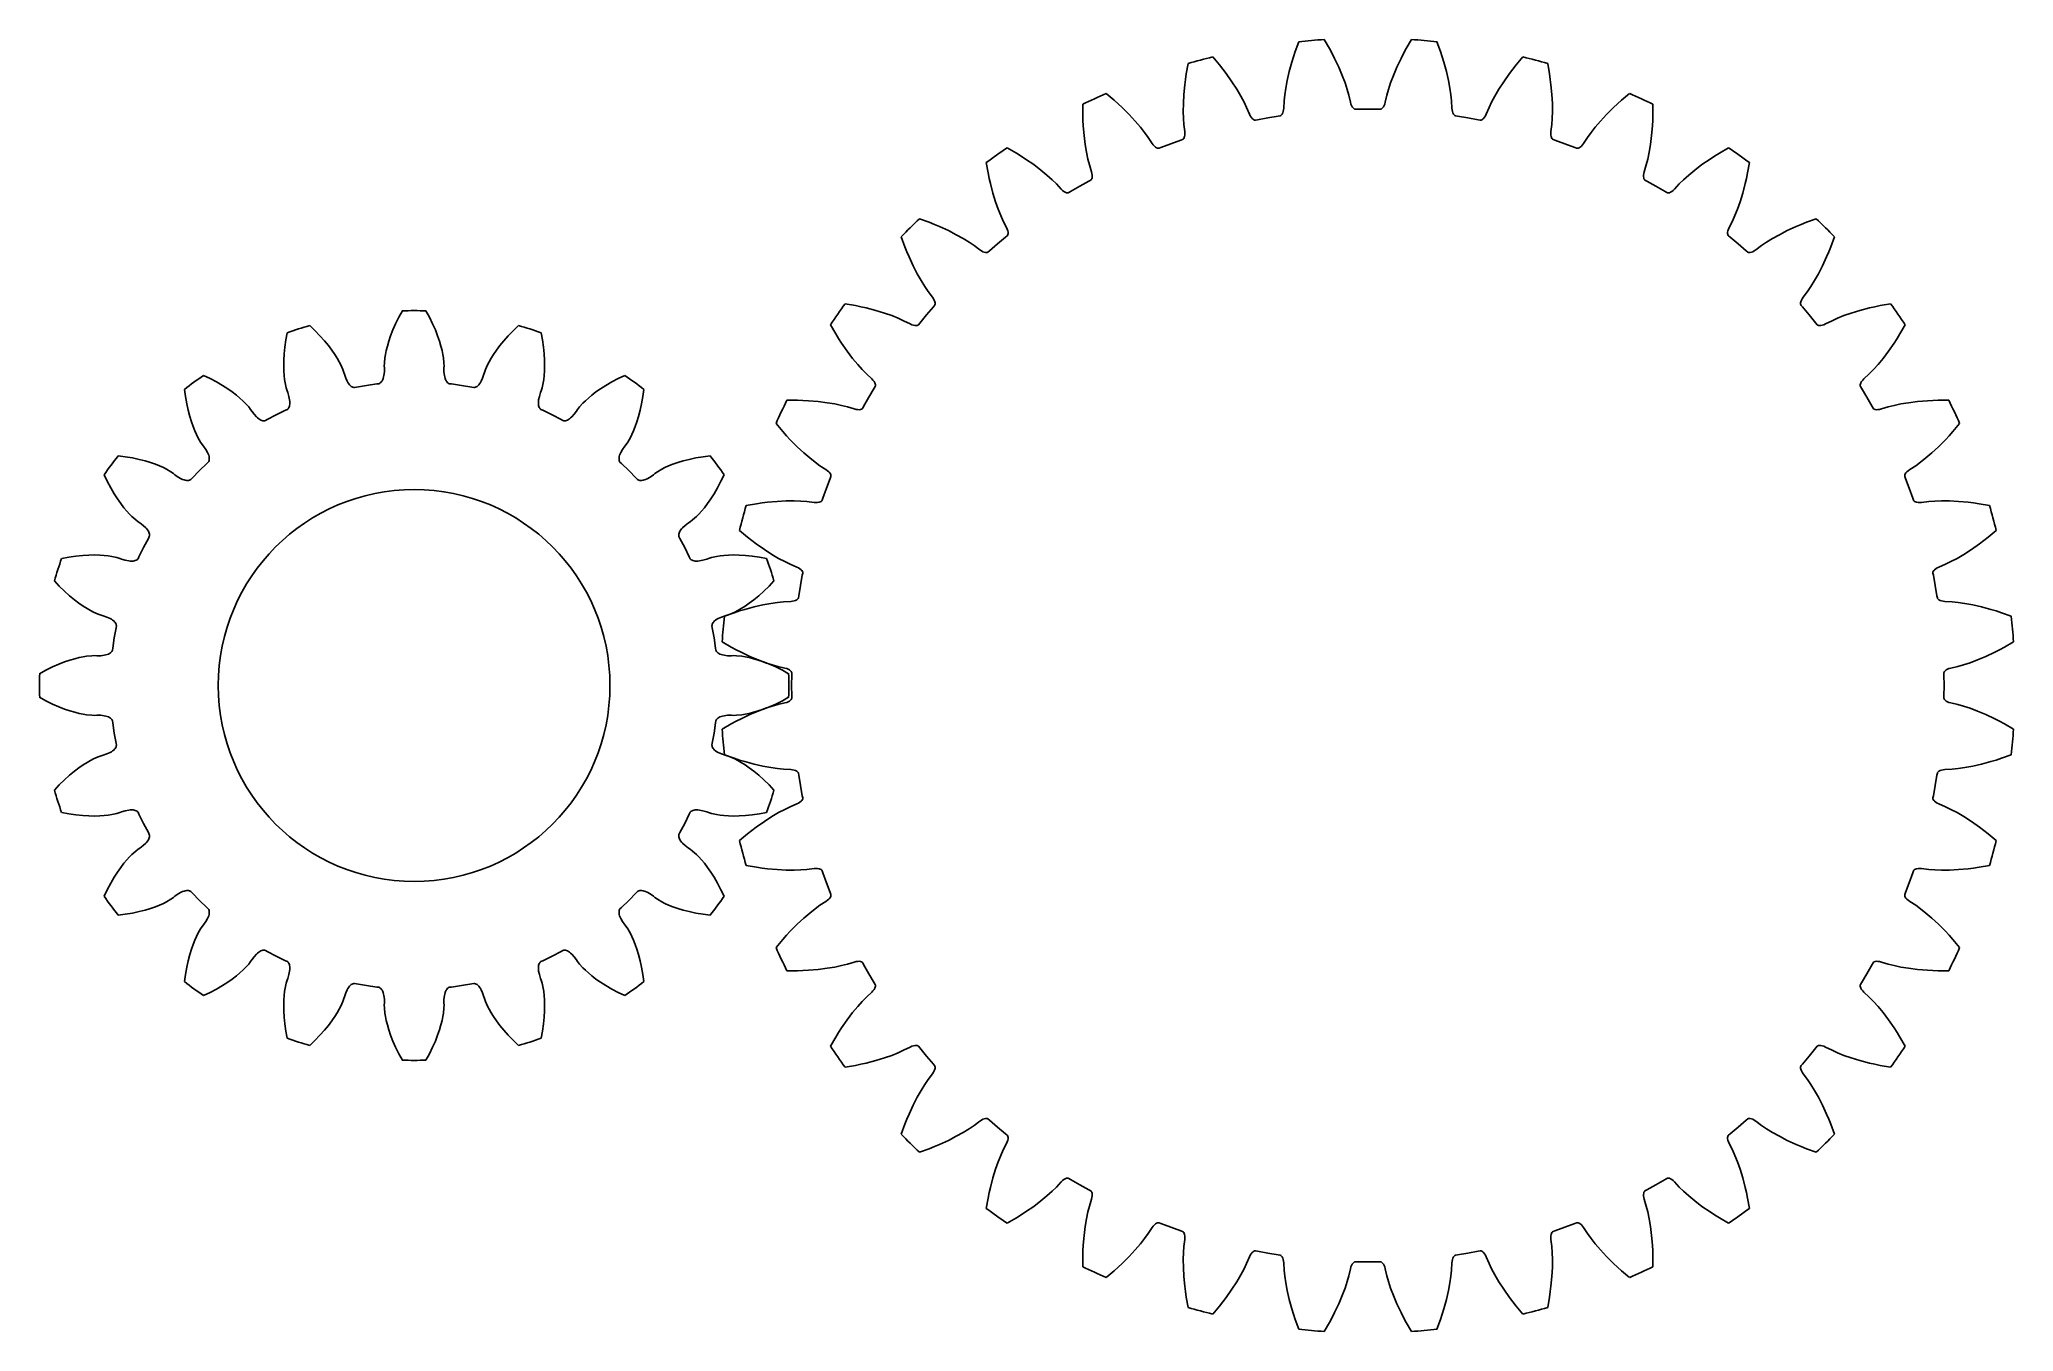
# Model space of a CAD drawing. Extents: x -6.6 to 28.2, y -11.4 to 11.4.
import ezdxf

# ---------------------------------------------------------------- set-up
doc = ezdxf.new("R2010")
doc.units = 0

msp = doc.modelspace()

# ---------------------------------------------------------------- linework, layer by layer
msp.add_circle((0, 0), 3.45)
msp.add_circle((0, 0), 3.45)
at = {"layer": 'layer0'}
for p, q in [((15.488, 11.067), (15.518, 11.16)), ((15.518, 11.16), (15.582, 11.335)), ((16.032, 11.374), (16.124, 11.213)), ((16.124, 11.213), (16.17, 11.127)), ((17.43, 11.127), (17.476, 11.213)), ((17.476, 11.213), (17.568, 11.374)), ((18.018, 11.335), (18.082, 11.16)), ((18.082, 11.16), (18.112, 11.067)), ((13.6, 10.768), (13.632, 10.951)), ((14.068, 11.068), (14.187, 10.926)), ((14.187, 10.926), (14.248, 10.849)), ((14.248, 10.849), (14.305, 10.773)), ((15.379, 10.655), (15.414, 10.808)), ((15.414, 10.808), (15.46, 10.976)), ((15.46, 10.976), (15.488, 11.067)), ((16.17, 11.127), (16.214, 11.042)), ((16.214, 11.042), (16.288, 10.885)), ((16.288, 10.885), (16.349, 10.74)), ((17.251, 10.74), (17.312, 10.885)), ((17.312, 10.885), (17.386, 11.042)), ((17.386, 11.042), (17.43, 11.127)), ((18.112, 11.067), (18.14, 10.976)), ((18.14, 10.976), (18.186, 10.808)), ((18.186, 10.808), (18.221, 10.655)), ((19.295, 10.773), (19.352, 10.849)), ((19.352, 10.849), (19.413, 10.926)), ((19.413, 10.926), (19.532, 11.068)), ((19.968, 10.951), (20, 10.768)), ((13.558, 10.403), (13.574, 10.577)), ((13.574, 10.577), (13.586, 10.671)), ((13.586, 10.671), (13.6, 10.768)), ((14.305, 10.773), (14.406, 10.631)), ((14.406, 10.631), (14.491, 10.499)), ((14.491, 10.499), (14.561, 10.379)), ((15.337, 10.398), (15.354, 10.519)), ((15.354, 10.519), (15.379, 10.655)), ((16.349, 10.74), (16.398, 10.61)), ((16.398, 10.61), (16.436, 10.494)), ((16.436, 10.494), (16.464, 10.392)), ((17.136, 10.392), (17.164, 10.494)), ((17.164, 10.494), (17.202, 10.61)), ((17.202, 10.61), (17.251, 10.74)), ((18.221, 10.655), (18.246, 10.519)), ((18.246, 10.519), (18.263, 10.398)), ((19.039, 10.379), (19.109, 10.499)), ((19.109, 10.499), (19.194, 10.631)), ((19.194, 10.631), (19.295, 10.773)), ((20, 10.768), (20.014, 10.671)), ((20.014, 10.671), (20.026, 10.577)), ((20.026, 10.577), (20.042, 10.403)), ((11.779, 10.049), (11.778, 10.234)), ((12.188, 10.425), (12.33, 10.306)), ((12.33, 10.306), (12.403, 10.241)), ((12.403, 10.241), (12.472, 10.176)), ((12.472, 10.176), (12.596, 10.053)), ((13.549, 10.108), (13.55, 10.246)), ((13.553, 9.986), (13.549, 10.108)), ((13.55, 10.246), (13.558, 10.403)), ((14.561, 10.379), (14.619, 10.271)), ((14.619, 10.271), (14.665, 10.176)), ((14.665, 10.176), (14.714, 10.06)), ((15.301, 10.08), (15.309, 10.104)), ((15.309, 10.104), (15.315, 10.133)), ((15.315, 10.133), (15.319, 10.167)), ((15.319, 10.167), (15.326, 10.293)), ((15.326, 10.293), (15.337, 10.398)), ((16.464, 10.392), (16.493, 10.269)), ((16.493, 10.269), (16.503, 10.237)), ((16.503, 10.237), (16.514, 10.21)), ((16.514, 10.21), (16.526, 10.187)), ((16.526, 10.187), (16.539, 10.17)), ((16.539, 10.17), (16.552, 10.157)), ((16.552, 10.157), (16.565, 10.15)), ((16.565, 10.15), (16.579, 10.148)), ((16.579, 10.148), (16.614, 10.148)), ((16.614, 10.148), (16.8, 10.15)), ((16.8, 10.15), (16.986, 10.148)), ((16.986, 10.148), (17.021, 10.148)), ((17.021, 10.148), (17.035, 10.15)), ((17.035, 10.15), (17.048, 10.157)), ((17.048, 10.157), (17.061, 10.17)), ((17.061, 10.17), (17.074, 10.187)), ((17.074, 10.187), (17.086, 10.21)), ((17.086, 10.21), (17.097, 10.237)), ((17.097, 10.237), (17.107, 10.269)), ((17.107, 10.269), (17.136, 10.392)), ((18.263, 10.398), (18.274, 10.293)), ((18.274, 10.293), (18.281, 10.167)), ((18.281, 10.167), (18.285, 10.133)), ((18.285, 10.133), (18.291, 10.104)), ((18.291, 10.104), (18.299, 10.08)), ((18.886, 10.06), (18.935, 10.176)), ((18.935, 10.176), (18.981, 10.271)), ((18.981, 10.271), (19.039, 10.379)), ((20.042, 10.403), (20.05, 10.246)), ((20.051, 10.108), (20.047, 9.986)), ((20.05, 10.246), (20.051, 10.108)), ((21.004, 10.053), (21.128, 10.176)), ((21.128, 10.176), (21.197, 10.241)), ((21.197, 10.241), (21.27, 10.306)), ((21.27, 10.306), (21.412, 10.425)), ((21.822, 10.234), (21.821, 10.049)), ((11.782, 9.951), (11.779, 10.049)), ((11.787, 9.856), (11.782, 9.951)), ((11.801, 9.683), (11.787, 9.856)), ((12.596, 10.053), (12.703, 9.938)), ((12.703, 9.938), (12.793, 9.832)), ((12.793, 9.832), (12.868, 9.736)), ((13.561, 9.88), (13.553, 9.986)), ((13.576, 9.755), (13.561, 9.88)), ((13.578, 9.721), (13.576, 9.755)), ((14.714, 10.06), (14.73, 10.03)), ((14.73, 10.03), (14.745, 10.005)), ((14.745, 10.005), (14.761, 9.985)), ((14.761, 9.985), (14.777, 9.97)), ((14.777, 9.97), (14.792, 9.96)), ((14.792, 9.96), (14.806, 9.955)), ((14.806, 9.955), (14.82, 9.955)), ((14.82, 9.955), (14.855, 9.962)), ((14.855, 9.962), (15.037, 9.996)), ((15.037, 9.996), (15.221, 10.026)), ((15.221, 10.026), (15.256, 10.032)), ((15.256, 10.032), (15.269, 10.037)), ((15.269, 10.037), (15.281, 10.046)), ((15.281, 10.046), (15.291, 10.061)), ((15.291, 10.061), (15.301, 10.08)), ((18.299, 10.08), (18.309, 10.061)), ((18.309, 10.061), (18.319, 10.046)), ((18.319, 10.046), (18.331, 10.037)), ((18.331, 10.037), (18.344, 10.032)), ((18.344, 10.032), (18.379, 10.026)), ((18.379, 10.026), (18.563, 9.996)), ((18.563, 9.996), (18.745, 9.962)), ((18.745, 9.962), (18.78, 9.955)), ((18.78, 9.955), (18.794, 9.955)), ((18.794, 9.955), (18.808, 9.96)), ((18.808, 9.96), (18.823, 9.97)), ((18.823, 9.97), (18.839, 9.985)), ((18.839, 9.985), (18.855, 10.005)), ((18.855, 10.005), (18.87, 10.03)), ((18.87, 10.03), (18.886, 10.06)), ((20.024, 9.755), (20.022, 9.721)), ((20.039, 9.88), (20.024, 9.755)), ((20.047, 9.986), (20.039, 9.88)), ((20.732, 9.736), (20.807, 9.832)), ((20.807, 9.832), (20.897, 9.938)), ((20.897, 9.938), (21.004, 10.053)), ((21.813, 9.856), (21.799, 9.683)), ((21.818, 9.951), (21.813, 9.856)), ((21.821, 10.049), (21.818, 9.951)), ((10.447, 9.466), (10.608, 9.373)), ((11.821, 9.527), (11.801, 9.683)), ((11.843, 9.39), (11.821, 9.527)), ((11.869, 9.27), (11.843, 9.39)), ((12.868, 9.736), (12.93, 9.651)), ((12.93, 9.651), (12.999, 9.545)), ((12.999, 9.545), (13.019, 9.518)), ((13.019, 9.518), (13.039, 9.496)), ((13.039, 9.496), (13.058, 9.479)), ((13.058, 9.479), (13.076, 9.467)), ((13.076, 9.467), (13.093, 9.46)), ((13.093, 9.46), (13.108, 9.458)), ((13.108, 9.458), (13.122, 9.46)), ((13.122, 9.46), (13.154, 9.473)), ((13.154, 9.473), (13.328, 9.538)), ((13.328, 9.538), (13.504, 9.6)), ((13.504, 9.6), (13.537, 9.611)), ((13.537, 9.611), (13.549, 9.618)), ((13.549, 9.618), (13.559, 9.63)), ((13.559, 9.63), (13.567, 9.646)), ((13.567, 9.646), (13.573, 9.667)), ((13.573, 9.667), (13.577, 9.692)), ((13.577, 9.692), (13.578, 9.721)), ((20.022, 9.721), (20.023, 9.692)), ((20.023, 9.692), (20.027, 9.667)), ((20.027, 9.667), (20.033, 9.646)), ((20.033, 9.646), (20.041, 9.63)), ((20.041, 9.63), (20.051, 9.618)), ((20.051, 9.618), (20.063, 9.611)), ((20.063, 9.611), (20.096, 9.6)), ((20.096, 9.6), (20.272, 9.538)), ((20.272, 9.538), (20.446, 9.473)), ((20.446, 9.473), (20.478, 9.46)), ((20.478, 9.46), (20.492, 9.458)), ((20.492, 9.458), (20.507, 9.46)), ((20.507, 9.46), (20.524, 9.467)), ((20.524, 9.467), (20.542, 9.479)), ((20.542, 9.479), (20.561, 9.496)), ((20.561, 9.496), (20.581, 9.518)), ((20.581, 9.518), (20.601, 9.545)), ((20.601, 9.545), (20.67, 9.651)), ((20.67, 9.651), (20.732, 9.736)), ((21.757, 9.39), (21.731, 9.27)), ((21.779, 9.527), (21.757, 9.39)), ((21.799, 9.683), (21.779, 9.527)), ((22.992, 9.373), (23.153, 9.466)), ((10.11, 9.024), (10.078, 9.207)), ((10.608, 9.373), (10.691, 9.322)), ((10.691, 9.322), (10.771, 9.27)), ((10.771, 9.27), (10.914, 9.171)), ((10.914, 9.171), (11.04, 9.076)), ((11.04, 9.076), (11.147, 8.987)), ((11.895, 9.168), (11.869, 9.27)), ((11.931, 9.047), (11.895, 9.168)), ((11.939, 9.014), (11.931, 9.047)), ((21.669, 9.047), (21.661, 9.014)), ((21.705, 9.168), (21.669, 9.047)), ((21.731, 9.27), (21.705, 9.168)), ((22.453, 8.987), (22.56, 9.076)), ((22.56, 9.076), (22.686, 9.171)), ((22.686, 9.171), (22.829, 9.27)), ((22.829, 9.27), (22.909, 9.322)), ((22.909, 9.322), (22.992, 9.373)), ((23.522, 9.207), (23.49, 9.024)), ((10.13, 8.929), (10.11, 9.024)), ((10.151, 8.836), (10.13, 8.929)), ((10.196, 8.667), (10.151, 8.836)), ((11.147, 8.987), (11.237, 8.906)), ((11.237, 8.906), (11.313, 8.832)), ((11.313, 8.832), (11.399, 8.74)), ((11.399, 8.74), (11.424, 8.717)), ((11.424, 8.717), (11.447, 8.699)), ((11.447, 8.699), (11.469, 8.685)), ((11.535, 8.678), (11.565, 8.696)), ((11.565, 8.696), (11.725, 8.79)), ((11.725, 8.79), (11.887, 8.882)), ((11.887, 8.882), (11.918, 8.899)), ((11.918, 8.899), (11.928, 8.907)), ((11.928, 8.907), (11.936, 8.921)), ((11.936, 8.921), (11.941, 8.938)), ((11.943, 8.985), (11.939, 9.014)), ((11.941, 8.938), (11.944, 8.96)), ((11.944, 8.96), (11.943, 8.985)), ((21.657, 8.985), (21.656, 8.96)), ((21.656, 8.96), (21.659, 8.938)), ((21.661, 9.014), (21.657, 8.985)), ((21.659, 8.938), (21.664, 8.921)), ((21.664, 8.921), (21.672, 8.907)), ((21.672, 8.907), (21.682, 8.899)), ((21.682, 8.899), (21.713, 8.882)), ((21.713, 8.882), (21.875, 8.79)), ((21.875, 8.79), (22.035, 8.696)), ((22.035, 8.696), (22.065, 8.678)), ((22.131, 8.685), (22.153, 8.699)), ((22.153, 8.699), (22.176, 8.717)), ((22.176, 8.717), (22.201, 8.74)), ((22.201, 8.74), (22.287, 8.832)), ((22.287, 8.832), (22.363, 8.906)), ((22.363, 8.906), (22.453, 8.987)), ((23.449, 8.836), (23.404, 8.667)), ((23.47, 8.929), (23.449, 8.836)), ((23.49, 9.024), (23.47, 8.929)), ((10.242, 8.517), (10.196, 8.667)), ((10.288, 8.386), (10.242, 8.517)), ((10.334, 8.273), (10.288, 8.386)), ((11.469, 8.685), (11.489, 8.677)), ((11.489, 8.677), (11.506, 8.672)), ((11.506, 8.672), (11.522, 8.673)), ((11.522, 8.673), (11.535, 8.678)), ((22.065, 8.678), (22.078, 8.673)), ((22.078, 8.673), (22.094, 8.672)), ((22.094, 8.672), (22.111, 8.677)), ((22.111, 8.677), (22.131, 8.685)), ((23.312, 8.386), (23.266, 8.273)), ((23.358, 8.517), (23.312, 8.386)), ((23.404, 8.667), (23.358, 8.517)), ((8.9, 8.219), (9.074, 8.155)), ((9.074, 8.155), (9.165, 8.119)), ((9.165, 8.119), (9.253, 8.082)), ((9.253, 8.082), (9.411, 8.009)), ((9.411, 8.009), (9.551, 7.937)), ((10.377, 8.177), (10.334, 8.273)), ((10.434, 8.064), (10.377, 8.177)), ((10.447, 8.033), (10.434, 8.064)), ((10.456, 8.005), (10.447, 8.033)), ((10.462, 7.98), (10.456, 8.005)), ((23.144, 8.005), (23.138, 7.98)), ((23.153, 8.033), (23.144, 8.005)), ((23.166, 8.064), (23.153, 8.033)), ((23.223, 8.177), (23.166, 8.064)), ((23.266, 8.273), (23.223, 8.177)), ((24.049, 7.937), (24.189, 8.009)), ((24.189, 8.009), (24.347, 8.082)), ((24.347, 8.082), (24.435, 8.119)), ((24.435, 8.119), (24.526, 8.155)), ((24.526, 8.155), (24.7, 8.219)), ((8.645, 7.726), (8.581, 7.9)), ((8.681, 7.635), (8.645, 7.726)), ((9.551, 7.937), (9.672, 7.869)), ((9.672, 7.869), (9.775, 7.805)), ((9.775, 7.805), (9.863, 7.745)), ((9.863, 7.745), (9.964, 7.669)), ((9.964, 7.669), (9.992, 7.651)), ((9.992, 7.651), (10.018, 7.637)), ((10.108, 7.631), (10.134, 7.654)), ((10.134, 7.654), (10.276, 7.775)), ((10.276, 7.775), (10.419, 7.894)), ((10.419, 7.894), (10.447, 7.916)), ((10.447, 7.916), (10.455, 7.926)), ((10.455, 7.926), (10.461, 7.941)), ((10.461, 7.941), (10.463, 7.959)), ((10.463, 7.959), (10.462, 7.98)), ((23.138, 7.98), (23.137, 7.959)), ((23.137, 7.959), (23.139, 7.941)), ((23.139, 7.941), (23.145, 7.926)), ((23.145, 7.926), (23.153, 7.916)), ((23.153, 7.916), (23.181, 7.894)), ((23.181, 7.894), (23.324, 7.775)), ((23.324, 7.775), (23.466, 7.654)), ((23.466, 7.654), (23.492, 7.631)), ((23.582, 7.637), (23.608, 7.651)), ((23.608, 7.651), (23.636, 7.669)), ((23.636, 7.669), (23.737, 7.745)), ((23.737, 7.745), (23.825, 7.805)), ((23.825, 7.805), (23.928, 7.869)), ((23.928, 7.869), (24.049, 7.937)), ((24.955, 7.726), (24.919, 7.635)), ((25.019, 7.9), (24.955, 7.726)), ((8.718, 7.547), (8.681, 7.635)), ((8.791, 7.389), (8.718, 7.547)), ((8.863, 7.249), (8.791, 7.389)), ((10.018, 7.637), (10.042, 7.628)), ((10.042, 7.628), (10.063, 7.623)), ((10.063, 7.623), (10.081, 7.622)), ((10.081, 7.622), (10.096, 7.625)), ((10.096, 7.625), (10.108, 7.631)), ((23.492, 7.631), (23.504, 7.625)), ((23.504, 7.625), (23.519, 7.622)), ((23.519, 7.622), (23.537, 7.623)), ((23.537, 7.623), (23.558, 7.628)), ((23.558, 7.628), (23.582, 7.637)), ((24.809, 7.389), (24.737, 7.249)), ((24.882, 7.547), (24.809, 7.389)), ((24.919, 7.635), (24.882, 7.547)), ((8.931, 7.128), (8.863, 7.249)), ((8.995, 7.025), (8.931, 7.128)), ((9.055, 6.937), (8.995, 7.025)), ((24.605, 7.025), (24.545, 6.937)), ((24.669, 7.128), (24.605, 7.025)), ((24.737, 7.249), (24.669, 7.128)), ((7.593, 6.722), (7.776, 6.69)), ((7.776, 6.69), (7.871, 6.67)), ((7.871, 6.67), (7.964, 6.649)), ((7.964, 6.649), (8.133, 6.604)), ((9.025, 6.524), (9.146, 6.666)), ((9.131, 6.836), (9.055, 6.937)), ((9.149, 6.808), (9.131, 6.836)), ((9.146, 6.666), (9.169, 6.692)), ((9.163, 6.782), (9.149, 6.808)), ((9.172, 6.758), (9.163, 6.782)), ((9.169, 6.692), (9.175, 6.704)), ((9.177, 6.737), (9.172, 6.758)), ((9.175, 6.704), (9.178, 6.719)), ((9.178, 6.719), (9.177, 6.737)), ((24.423, 6.737), (24.422, 6.719)), ((24.422, 6.719), (24.425, 6.704)), ((24.428, 6.758), (24.423, 6.737)), ((24.425, 6.704), (24.431, 6.692)), ((24.437, 6.782), (24.428, 6.758)), ((24.431, 6.692), (24.454, 6.666)), ((24.451, 6.808), (24.437, 6.782)), ((24.469, 6.836), (24.451, 6.808)), ((24.454, 6.666), (24.575, 6.524)), ((24.545, 6.937), (24.469, 6.836)), ((25.467, 6.604), (25.636, 6.649)), ((25.636, 6.649), (25.729, 6.67)), ((25.729, 6.67), (25.824, 6.69)), ((25.824, 6.69), (26.007, 6.722)), ((7.427, 6.192), (7.334, 6.353)), ((8.133, 6.604), (8.283, 6.558)), ((8.283, 6.558), (8.414, 6.512)), ((8.414, 6.512), (8.527, 6.466)), ((8.527, 6.466), (8.623, 6.423)), ((8.623, 6.423), (8.736, 6.366)), ((8.736, 6.366), (8.767, 6.353)), ((8.767, 6.353), (8.795, 6.344)), ((8.795, 6.344), (8.82, 6.338)), ((8.82, 6.338), (8.841, 6.337)), ((8.841, 6.337), (8.859, 6.339)), ((8.859, 6.339), (8.874, 6.345)), ((8.874, 6.345), (8.884, 6.353)), ((8.884, 6.353), (8.906, 6.381)), ((8.906, 6.381), (9.025, 6.524)), ((24.575, 6.524), (24.694, 6.381)), ((24.694, 6.381), (24.716, 6.353)), ((24.716, 6.353), (24.726, 6.345)), ((24.726, 6.345), (24.741, 6.339)), ((24.741, 6.339), (24.759, 6.337)), ((24.759, 6.337), (24.78, 6.338)), ((24.78, 6.338), (24.805, 6.344)), ((24.805, 6.344), (24.833, 6.353)), ((24.833, 6.353), (24.864, 6.366)), ((24.864, 6.366), (24.977, 6.423)), ((24.977, 6.423), (25.073, 6.466)), ((25.073, 6.466), (25.186, 6.512)), ((25.186, 6.512), (25.317, 6.558)), ((25.317, 6.558), (25.467, 6.604)), ((26.266, 6.353), (26.173, 6.192)), ((7.478, 6.109), (7.427, 6.192)), ((7.53, 6.029), (7.478, 6.109)), ((7.629, 5.886), (7.53, 6.029)), ((26.07, 6.029), (25.971, 5.886)), ((26.122, 6.109), (26.07, 6.029)), ((26.173, 6.192), (26.122, 6.109)), ((7.724, 5.76), (7.629, 5.886)), ((7.813, 5.653), (7.724, 5.76)), ((7.894, 5.563), (7.813, 5.653)), ((25.787, 5.653), (25.706, 5.563)), ((25.876, 5.76), (25.787, 5.653)), ((25.971, 5.886), (25.876, 5.76)), ((7.968, 5.487), (7.894, 5.563)), ((8.06, 5.401), (7.968, 5.487)), ((8.01, 5.075), (8.104, 5.235)), ((8.083, 5.376), (8.06, 5.401)), ((8.101, 5.353), (8.083, 5.376)), ((8.115, 5.331), (8.101, 5.353)), ((8.104, 5.235), (8.122, 5.265)), ((8.123, 5.311), (8.115, 5.331)), ((8.122, 5.265), (8.127, 5.278)), ((8.128, 5.294), (8.123, 5.311)), ((8.127, 5.278), (8.128, 5.294)), ((25.477, 5.311), (25.472, 5.294)), ((25.472, 5.294), (25.473, 5.278)), ((25.473, 5.278), (25.478, 5.265)), ((25.485, 5.331), (25.477, 5.311)), ((25.478, 5.265), (25.496, 5.235)), ((25.499, 5.353), (25.485, 5.331)), ((25.496, 5.235), (25.59, 5.075)), ((25.517, 5.376), (25.499, 5.353)), ((25.54, 5.401), (25.517, 5.376)), ((25.632, 5.487), (25.54, 5.401)), ((25.706, 5.563), (25.632, 5.487)), ((6.566, 5.022), (6.751, 5.021)), ((6.751, 5.021), (6.849, 5.018)), ((6.849, 5.018), (6.944, 5.013)), ((6.944, 5.013), (7.117, 4.999)), ((7.117, 4.999), (7.273, 4.979)), ((7.273, 4.979), (7.41, 4.957)), ((7.41, 4.957), (7.53, 4.931)), ((7.53, 4.931), (7.632, 4.905)), ((7.632, 4.905), (7.753, 4.869)), ((7.753, 4.869), (7.786, 4.861)), ((7.879, 4.864), (7.893, 4.872)), ((7.893, 4.872), (7.901, 4.882)), ((7.901, 4.882), (7.918, 4.913)), ((7.918, 4.913), (8.01, 5.075)), ((25.59, 5.075), (25.682, 4.913)), ((25.682, 4.913), (25.699, 4.882)), ((25.699, 4.882), (25.707, 4.872)), ((25.707, 4.872), (25.721, 4.864)), ((25.814, 4.861), (25.847, 4.869)), ((25.847, 4.869), (25.968, 4.905)), ((25.968, 4.905), (26.07, 4.931)), ((26.07, 4.931), (26.19, 4.957)), ((26.19, 4.957), (26.327, 4.979)), ((26.327, 4.979), (26.483, 4.999)), ((26.483, 4.999), (26.656, 5.013)), ((26.656, 5.013), (26.751, 5.018)), ((26.751, 5.018), (26.849, 5.021)), ((26.849, 5.021), (27.034, 5.022)), ((6.494, 4.47), (6.375, 4.612)), ((7.786, 4.861), (7.815, 4.857)), ((7.815, 4.857), (7.84, 4.856)), ((7.84, 4.856), (7.862, 4.859)), ((7.862, 4.859), (7.879, 4.864)), ((25.721, 4.864), (25.738, 4.859)), ((25.738, 4.859), (25.76, 4.856)), ((25.76, 4.856), (25.785, 4.857)), ((25.785, 4.857), (25.814, 4.861)), ((27.225, 4.612), (27.106, 4.47)), ((6.559, 4.397), (6.494, 4.47)), ((6.624, 4.328), (6.559, 4.397)), ((6.747, 4.204), (6.624, 4.328)), ((6.862, 4.097), (6.747, 4.204)), ((26.853, 4.204), (26.738, 4.097)), ((26.976, 4.328), (26.853, 4.204)), ((27.041, 4.397), (26.976, 4.328)), ((27.106, 4.47), (27.041, 4.397)), ((6.968, 4.007), (6.862, 4.097)), ((7.064, 3.932), (6.968, 4.007)), ((7.149, 3.87), (7.064, 3.932)), ((7.255, 3.801), (7.149, 3.87)), ((26.451, 3.87), (26.345, 3.801)), ((26.536, 3.932), (26.451, 3.87)), ((26.632, 4.007), (26.536, 3.932)), ((26.738, 4.097), (26.632, 4.007)), ((7.282, 3.781), (7.255, 3.801)), ((7.262, 3.472), (7.327, 3.646)), ((7.304, 3.761), (7.282, 3.781)), ((7.321, 3.742), (7.304, 3.761)), ((7.333, 3.724), (7.321, 3.742)), ((7.327, 3.646), (7.34, 3.678)), ((7.34, 3.707), (7.333, 3.724)), ((7.342, 3.692), (7.34, 3.707)), ((7.34, 3.678), (7.342, 3.692)), ((26.26, 3.707), (26.258, 3.692)), ((26.258, 3.692), (26.26, 3.678)), ((26.267, 3.724), (26.26, 3.707)), ((26.26, 3.678), (26.273, 3.646)), ((26.279, 3.742), (26.267, 3.724)), ((26.273, 3.646), (26.338, 3.472)), ((26.296, 3.761), (26.279, 3.742)), ((26.318, 3.781), (26.296, 3.761)), ((26.345, 3.801), (26.318, 3.781)), ((5.849, 3.168), (6.032, 3.2)), ((6.032, 3.2), (6.129, 3.214)), ((6.129, 3.214), (6.223, 3.226)), ((6.223, 3.226), (6.396, 3.242)), ((6.396, 3.242), (6.554, 3.25)), ((6.554, 3.25), (6.692, 3.251)), ((6.692, 3.251), (6.814, 3.247)), ((6.814, 3.247), (6.92, 3.239)), ((6.92, 3.239), (7.045, 3.224)), ((7.045, 3.224), (7.079, 3.222)), ((7.079, 3.222), (7.108, 3.223)), ((7.108, 3.223), (7.133, 3.227)), ((7.133, 3.227), (7.154, 3.233)), ((7.154, 3.233), (7.17, 3.241)), ((7.17, 3.241), (7.182, 3.251)), ((7.182, 3.251), (7.189, 3.263)), ((7.189, 3.263), (7.2, 3.296)), ((7.2, 3.296), (7.262, 3.472)), ((26.338, 3.472), (26.4, 3.296)), ((26.4, 3.296), (26.411, 3.263)), ((26.411, 3.263), (26.418, 3.251)), ((26.418, 3.251), (26.43, 3.241)), ((26.43, 3.241), (26.446, 3.233)), ((26.446, 3.233), (26.467, 3.227)), ((26.467, 3.227), (26.492, 3.223)), ((26.492, 3.223), (26.521, 3.222)), ((26.521, 3.222), (26.555, 3.224)), ((26.555, 3.224), (26.68, 3.239)), ((26.68, 3.239), (26.786, 3.247)), ((26.786, 3.247), (26.908, 3.251)), ((26.908, 3.251), (27.046, 3.25)), ((27.046, 3.25), (27.203, 3.242)), ((27.203, 3.242), (27.377, 3.226)), ((27.377, 3.226), (27.471, 3.214)), ((27.471, 3.214), (27.568, 3.2)), ((27.568, 3.2), (27.751, 3.168)), ((5.874, 2.613), (5.732, 2.732)), ((5.951, 2.552), (5.874, 2.613)), ((6.027, 2.495), (5.951, 2.552)), ((6.169, 2.394), (6.027, 2.495)), ((27.573, 2.495), (27.431, 2.394)), ((27.649, 2.552), (27.573, 2.495)), ((27.726, 2.613), (27.649, 2.552)), ((27.868, 2.732), (27.726, 2.613)), ((6.301, 2.309), (6.169, 2.394)), ((6.421, 2.239), (6.301, 2.309)), ((6.529, 2.181), (6.421, 2.239)), ((6.624, 2.135), (6.529, 2.181)), ((6.74, 2.086), (6.624, 2.135)), ((26.976, 2.135), (26.86, 2.086)), ((27.071, 2.181), (26.976, 2.135)), ((27.179, 2.239), (27.071, 2.181)), ((27.299, 2.309), (27.179, 2.239)), ((27.431, 2.394), (27.299, 2.309)), ((6.77, 2.07), (6.74, 2.086)), ((6.795, 2.055), (6.77, 2.07)), ((6.774, 1.579), (6.804, 1.763)), ((6.815, 2.039), (6.795, 2.055)), ((6.804, 1.763), (6.838, 1.945)), ((6.83, 2.023), (6.815, 2.039)), ((6.84, 2.008), (6.83, 2.023)), ((6.838, 1.945), (6.845, 1.98)), ((6.845, 1.994), (6.84, 2.008)), ((6.845, 1.98), (6.845, 1.994)), ((26.76, 2.008), (26.755, 1.994)), ((26.755, 1.994), (26.755, 1.98)), ((26.755, 1.98), (26.762, 1.945)), ((26.77, 2.023), (26.76, 2.008)), ((26.762, 1.945), (26.796, 1.763)), ((26.785, 2.039), (26.77, 2.023)), ((26.805, 2.055), (26.785, 2.039)), ((26.796, 1.763), (26.826, 1.579)), ((26.83, 2.07), (26.805, 2.055)), ((26.86, 2.086), (26.83, 2.07)), ((5.992, 1.386), (6.145, 1.421)), ((6.145, 1.421), (6.281, 1.446)), ((6.281, 1.446), (6.402, 1.463)), ((6.402, 1.463), (6.507, 1.474)), ((6.507, 1.474), (6.633, 1.481)), ((6.633, 1.481), (6.667, 1.485)), ((6.667, 1.485), (6.696, 1.491)), ((6.696, 1.491), (6.72, 1.499)), ((6.72, 1.499), (6.739, 1.509)), ((6.739, 1.509), (6.754, 1.519)), ((6.754, 1.519), (6.763, 1.531)), ((6.763, 1.531), (6.768, 1.544)), ((6.768, 1.544), (6.774, 1.579)), ((26.826, 1.579), (26.832, 1.544)), ((26.832, 1.544), (26.837, 1.531)), ((26.837, 1.531), (26.846, 1.519)), ((26.846, 1.519), (26.861, 1.509)), ((26.861, 1.509), (26.88, 1.499)), ((26.88, 1.499), (26.904, 1.491)), ((26.904, 1.491), (26.933, 1.485)), ((26.933, 1.485), (26.967, 1.481)), ((26.967, 1.481), (27.093, 1.474)), ((27.093, 1.474), (27.198, 1.463)), ((27.198, 1.463), (27.319, 1.446)), ((27.319, 1.446), (27.455, 1.421)), ((27.455, 1.421), (27.608, 1.386)), ((5.465, 1.218), (5.64, 1.282)), ((5.64, 1.282), (5.733, 1.312)), ((5.733, 1.312), (5.824, 1.34)), ((5.824, 1.34), (5.992, 1.386)), ((27.608, 1.386), (27.776, 1.34)), ((27.776, 1.34), (27.867, 1.312)), ((27.867, 1.312), (27.96, 1.282)), ((27.96, 1.282), (28.135, 1.218)), ((5.587, 0.676), (5.426, 0.768)), ((28.174, 0.768), (28.013, 0.676)), ((5.673, 0.63), (5.587, 0.676)), ((5.758, 0.586), (5.673, 0.63)), ((5.915, 0.512), (5.758, 0.586)), ((6.06, 0.451), (5.915, 0.512)), ((6.19, 0.402), (6.06, 0.451)), ((6.306, 0.364), (6.19, 0.402)), ((6.408, 0.336), (6.306, 0.364)), ((27.294, 0.364), (27.192, 0.336)), ((27.41, 0.402), (27.294, 0.364)), ((27.54, 0.451), (27.41, 0.402)), ((27.685, 0.512), (27.54, 0.451)), ((27.842, 0.586), (27.685, 0.512)), ((27.927, 0.63), (27.842, 0.586)), ((28.013, 0.676), (27.927, 0.63)), ((6.531, 0.307), (6.408, 0.336)), ((6.563, 0.297), (6.531, 0.307)), ((6.59, 0.286), (6.563, 0.297)), ((6.613, 0.274), (6.59, 0.286)), ((6.63, 0.261), (6.613, 0.274)), ((6.643, 0.248), (6.63, 0.261)), ((6.65, 0.235), (6.643, 0.248)), ((6.652, 0.221), (6.65, 0.235)), ((6.65, 0), (6.652, 0.186)), ((6.652, -0.186), (6.65, 0)), ((6.652, 0.186), (6.652, 0.221)), ((26.95, 0.235), (26.948, 0.221)), ((26.948, 0.221), (26.948, 0.186)), ((26.948, 0.186), (26.95, 0)), ((26.95, 0), (26.948, -0.186)), ((26.957, 0.248), (26.95, 0.235)), ((26.97, 0.261), (26.957, 0.248)), ((26.987, 0.274), (26.97, 0.261)), ((27.01, 0.286), (26.987, 0.274)), ((27.037, 0.297), (27.01, 0.286)), ((27.069, 0.307), (27.037, 0.297)), ((27.192, 0.336), (27.069, 0.307)), ((6.306, -0.364), (6.408, -0.336)), ((6.408, -0.336), (6.531, -0.307)), ((6.531, -0.307), (6.563, -0.297)), ((6.563, -0.297), (6.59, -0.286)), ((6.59, -0.286), (6.613, -0.274)), ((6.613, -0.274), (6.63, -0.261)), ((6.63, -0.261), (6.643, -0.248)), ((6.643, -0.248), (6.65, -0.235)), ((6.65, -0.235), (6.652, -0.221)), ((6.652, -0.221), (6.652, -0.186)), ((26.948, -0.186), (26.948, -0.221)), ((26.948, -0.221), (26.95, -0.235)), ((26.95, -0.235), (26.957, -0.248)), ((26.957, -0.248), (26.97, -0.261)), ((26.97, -0.261), (26.987, -0.274)), ((26.987, -0.274), (27.01, -0.286)), ((27.01, -0.286), (27.037, -0.297)), ((27.037, -0.297), (27.069, -0.307)), ((27.069, -0.307), (27.192, -0.336)), ((27.192, -0.336), (27.294, -0.364)), ((5.426, -0.768), (5.587, -0.676)), ((5.587, -0.676), (5.673, -0.63)), ((5.673, -0.63), (5.758, -0.586)), ((5.758, -0.586), (5.915, -0.512)), ((5.915, -0.512), (6.06, -0.451)), ((6.06, -0.451), (6.19, -0.402)), ((6.19, -0.402), (6.306, -0.364)), ((27.294, -0.364), (27.41, -0.402)), ((27.41, -0.402), (27.54, -0.451)), ((27.54, -0.451), (27.685, -0.512)), ((27.685, -0.512), (27.842, -0.586)), ((27.842, -0.586), (27.927, -0.63)), ((27.927, -0.63), (28.013, -0.676)), ((28.013, -0.676), (28.174, -0.768)), ((5.64, -1.282), (5.465, -1.218)), ((5.733, -1.312), (5.64, -1.282)), ((5.824, -1.34), (5.733, -1.312)), ((5.992, -1.386), (5.824, -1.34)), ((6.145, -1.421), (5.992, -1.386)), ((27.608, -1.386), (27.455, -1.421)), ((27.776, -1.34), (27.608, -1.386)), ((27.867, -1.312), (27.776, -1.34)), ((27.96, -1.282), (27.867, -1.312)), ((28.135, -1.218), (27.96, -1.282)), ((6.281, -1.446), (6.145, -1.421)), ((6.402, -1.463), (6.281, -1.446)), ((6.507, -1.474), (6.402, -1.463)), ((6.633, -1.481), (6.507, -1.474)), ((6.667, -1.485), (6.633, -1.481)), ((6.696, -1.491), (6.667, -1.485)), ((6.72, -1.499), (6.696, -1.491)), ((6.739, -1.509), (6.72, -1.499)), ((6.754, -1.519), (6.739, -1.509)), ((6.763, -1.531), (6.754, -1.519)), ((6.768, -1.544), (6.763, -1.531)), ((6.774, -1.579), (6.768, -1.544)), ((6.804, -1.763), (6.774, -1.579)), ((26.826, -1.579), (26.796, -1.763)), ((26.832, -1.544), (26.826, -1.579)), ((26.837, -1.531), (26.832, -1.544)), ((26.846, -1.519), (26.837, -1.531)), ((26.861, -1.509), (26.846, -1.519)), ((26.88, -1.499), (26.861, -1.509)), ((26.904, -1.491), (26.88, -1.499)), ((26.933, -1.485), (26.904, -1.491)), ((26.967, -1.481), (26.933, -1.485)), ((27.093, -1.474), (26.967, -1.481)), ((27.198, -1.463), (27.093, -1.474)), ((27.319, -1.446), (27.198, -1.463)), ((27.455, -1.421), (27.319, -1.446)), ((6.624, -2.135), (6.74, -2.086)), ((6.74, -2.086), (6.77, -2.07)), ((6.77, -2.07), (6.795, -2.055)), ((6.795, -2.055), (6.815, -2.039)), ((6.838, -1.945), (6.804, -1.763)), ((6.815, -2.039), (6.83, -2.023)), ((6.83, -2.023), (6.84, -2.008)), ((6.845, -1.98), (6.838, -1.945)), ((6.84, -2.008), (6.845, -1.994)), ((6.845, -1.994), (6.845, -1.98)), ((26.762, -1.945), (26.755, -1.98)), ((26.755, -1.98), (26.755, -1.994)), ((26.755, -1.994), (26.76, -2.008)), ((26.76, -2.008), (26.77, -2.023)), ((26.796, -1.763), (26.762, -1.945)), ((26.77, -2.023), (26.785, -2.039)), ((26.785, -2.039), (26.805, -2.055)), ((26.805, -2.055), (26.83, -2.07)), ((26.83, -2.07), (26.86, -2.086)), ((26.86, -2.086), (26.976, -2.135)), ((6.027, -2.495), (6.169, -2.394)), ((6.169, -2.394), (6.301, -2.309)), ((6.301, -2.309), (6.421, -2.239)), ((6.421, -2.239), (6.529, -2.181)), ((6.529, -2.181), (6.624, -2.135)), ((26.976, -2.135), (27.071, -2.181)), ((27.071, -2.181), (27.179, -2.239)), ((27.179, -2.239), (27.299, -2.309)), ((27.299, -2.309), (27.431, -2.394)), ((27.431, -2.394), (27.573, -2.495)), ((5.732, -2.732), (5.874, -2.613)), ((5.874, -2.613), (5.951, -2.552)), ((5.951, -2.552), (6.027, -2.495)), ((27.573, -2.495), (27.649, -2.552)), ((27.649, -2.552), (27.726, -2.613)), ((27.726, -2.613), (27.868, -2.732)), ((6.032, -3.2), (5.849, -3.168)), ((6.129, -3.214), (6.032, -3.2)), ((6.223, -3.226), (6.129, -3.214)), ((6.396, -3.242), (6.223, -3.226)), ((6.554, -3.25), (6.396, -3.242)), ((6.692, -3.251), (6.554, -3.25)), ((6.814, -3.247), (6.692, -3.251)), ((6.92, -3.239), (6.814, -3.247)), ((7.045, -3.224), (6.92, -3.239)), ((7.079, -3.222), (7.045, -3.224)), ((7.108, -3.223), (7.079, -3.222)), ((7.133, -3.227), (7.108, -3.223)), ((7.154, -3.233), (7.133, -3.227)), ((7.17, -3.241), (7.154, -3.233)), ((7.182, -3.251), (7.17, -3.241)), ((7.189, -3.263), (7.182, -3.251)), ((7.2, -3.296), (7.189, -3.263)), ((7.262, -3.472), (7.2, -3.296)), ((7.327, -3.646), (7.262, -3.472)), ((26.338, -3.472), (26.273, -3.646)), ((26.4, -3.296), (26.338, -3.472)), ((26.411, -3.263), (26.4, -3.296)), ((26.418, -3.251), (26.411, -3.263)), ((26.43, -3.241), (26.418, -3.251)), ((26.446, -3.233), (26.43, -3.241)), ((26.467, -3.227), (26.446, -3.233)), ((26.492, -3.223), (26.467, -3.227)), ((26.521, -3.222), (26.492, -3.223)), ((26.555, -3.224), (26.521, -3.222)), ((26.68, -3.239), (26.555, -3.224)), ((26.786, -3.247), (26.68, -3.239)), ((26.908, -3.251), (26.786, -3.247)), ((27.046, -3.25), (26.908, -3.251)), ((27.203, -3.242), (27.046, -3.25)), ((27.377, -3.226), (27.203, -3.242)), ((27.471, -3.214), (27.377, -3.226)), ((27.568, -3.2), (27.471, -3.214)), ((27.751, -3.168), (27.568, -3.2)), ((7.149, -3.87), (7.255, -3.801)), ((7.255, -3.801), (7.282, -3.781)), ((7.282, -3.781), (7.304, -3.761)), ((7.304, -3.761), (7.321, -3.742)), ((7.321, -3.742), (7.333, -3.724)), ((7.34, -3.678), (7.327, -3.646)), ((7.333, -3.724), (7.34, -3.707)), ((7.342, -3.692), (7.34, -3.678)), ((7.34, -3.707), (7.342, -3.692)), ((26.26, -3.678), (26.258, -3.692)), ((26.258, -3.692), (26.26, -3.707)), ((26.273, -3.646), (26.26, -3.678)), ((26.26, -3.707), (26.267, -3.724)), ((26.267, -3.724), (26.279, -3.742)), ((26.279, -3.742), (26.296, -3.761)), ((26.296, -3.761), (26.318, -3.781)), ((26.318, -3.781), (26.345, -3.801)), ((26.345, -3.801), (26.451, -3.87)), ((6.747, -4.204), (6.862, -4.097)), ((6.862, -4.097), (6.968, -4.007)), ((6.968, -4.007), (7.064, -3.932)), ((7.064, -3.932), (7.149, -3.87)), ((26.451, -3.87), (26.536, -3.932)), ((26.536, -3.932), (26.632, -4.007)), ((26.632, -4.007), (26.738, -4.097)), ((26.738, -4.097), (26.853, -4.204)), ((6.375, -4.612), (6.494, -4.47)), ((6.494, -4.47), (6.559, -4.397)), ((6.559, -4.397), (6.624, -4.328)), ((6.624, -4.328), (6.747, -4.204)), ((26.853, -4.204), (26.976, -4.328)), ((26.976, -4.328), (27.041, -4.397)), ((27.041, -4.397), (27.106, -4.47)), ((27.106, -4.47), (27.225, -4.612)), ((7.786, -4.861), (7.753, -4.869)), ((7.815, -4.857), (7.786, -4.861)), ((7.84, -4.856), (7.815, -4.857)), ((7.862, -4.859), (7.84, -4.856)), ((7.879, -4.864), (7.862, -4.859)), ((7.893, -4.872), (7.879, -4.864)), ((25.721, -4.864), (25.707, -4.872)), ((25.738, -4.859), (25.721, -4.864)), ((25.76, -4.856), (25.738, -4.859)), ((25.785, -4.857), (25.76, -4.856)), ((25.814, -4.861), (25.785, -4.857)), ((25.847, -4.869), (25.814, -4.861)), ((6.751, -5.021), (6.566, -5.022)), ((6.849, -5.018), (6.751, -5.021)), ((6.944, -5.013), (6.849, -5.018)), ((7.117, -4.999), (6.944, -5.013)), ((7.273, -4.979), (7.117, -4.999)), ((7.41, -4.957), (7.273, -4.979)), ((7.53, -4.931), (7.41, -4.957)), ((7.632, -4.905), (7.53, -4.931)), ((7.753, -4.869), (7.632, -4.905)), ((7.901, -4.882), (7.893, -4.872)), ((7.918, -4.913), (7.901, -4.882)), ((8.01, -5.075), (7.918, -4.913)), ((8.104, -5.235), (8.01, -5.075)), ((25.59, -5.075), (25.496, -5.235)), ((25.682, -4.913), (25.59, -5.075)), ((25.699, -4.882), (25.682, -4.913)), ((25.707, -4.872), (25.699, -4.882)), ((25.968, -4.905), (25.847, -4.869)), ((26.07, -4.931), (25.968, -4.905)), ((26.19, -4.957), (26.07, -4.931)), ((26.327, -4.979), (26.19, -4.957)), ((26.483, -4.999), (26.327, -4.979)), ((26.656, -5.013), (26.483, -4.999)), ((26.751, -5.018), (26.656, -5.013)), ((26.849, -5.021), (26.751, -5.018)), ((27.034, -5.022), (26.849, -5.021)), ((7.813, -5.653), (7.894, -5.563)), ((7.894, -5.563), (7.968, -5.487)), ((7.968, -5.487), (8.06, -5.401)), ((8.06, -5.401), (8.083, -5.376)), ((8.083, -5.376), (8.101, -5.353)), ((8.101, -5.353), (8.115, -5.331)), ((8.122, -5.265), (8.104, -5.235)), ((8.115, -5.331), (8.123, -5.311)), ((8.127, -5.278), (8.122, -5.265)), ((8.123, -5.311), (8.128, -5.294)), ((8.128, -5.294), (8.127, -5.278)), ((25.473, -5.278), (25.472, -5.294)), ((25.472, -5.294), (25.477, -5.311)), ((25.478, -5.265), (25.473, -5.278)), ((25.477, -5.311), (25.485, -5.331)), ((25.496, -5.235), (25.478, -5.265)), ((25.485, -5.331), (25.499, -5.353)), ((25.499, -5.353), (25.517, -5.376)), ((25.517, -5.376), (25.54, -5.401)), ((25.54, -5.401), (25.632, -5.487)), ((25.632, -5.487), (25.706, -5.563)), ((25.706, -5.563), (25.787, -5.653)), ((7.53, -6.029), (7.629, -5.886)), ((7.629, -5.886), (7.724, -5.76)), ((7.724, -5.76), (7.813, -5.653)), ((25.787, -5.653), (25.876, -5.76)), ((25.876, -5.76), (25.971, -5.886)), ((25.971, -5.886), (26.07, -6.029)), ((7.334, -6.353), (7.427, -6.192)), ((7.427, -6.192), (7.478, -6.109)), ((7.478, -6.109), (7.53, -6.029)), ((26.07, -6.029), (26.122, -6.109)), ((26.122, -6.109), (26.173, -6.192)), ((26.173, -6.192), (26.266, -6.353)), ((8.133, -6.604), (7.964, -6.649)), ((8.283, -6.558), (8.133, -6.604)), ((8.414, -6.512), (8.283, -6.558)), ((8.527, -6.466), (8.414, -6.512)), ((8.623, -6.423), (8.527, -6.466)), ((8.736, -6.366), (8.623, -6.423)), ((8.767, -6.353), (8.736, -6.366)), ((8.795, -6.344), (8.767, -6.353)), ((8.82, -6.338), (8.795, -6.344)), ((8.841, -6.337), (8.82, -6.338)), ((8.859, -6.339), (8.841, -6.337)), ((8.874, -6.345), (8.859, -6.339)), ((8.884, -6.353), (8.874, -6.345)), ((8.906, -6.381), (8.884, -6.353)), ((9.025, -6.524), (8.906, -6.381)), ((9.146, -6.666), (9.025, -6.524)), ((24.575, -6.524), (24.454, -6.666)), ((24.694, -6.381), (24.575, -6.524)), ((24.716, -6.353), (24.694, -6.381)), ((24.726, -6.345), (24.716, -6.353)), ((24.741, -6.339), (24.726, -6.345)), ((24.759, -6.337), (24.741, -6.339)), ((24.78, -6.338), (24.759, -6.337)), ((24.805, -6.344), (24.78, -6.338)), ((24.833, -6.353), (24.805, -6.344)), ((24.864, -6.366), (24.833, -6.353)), ((24.977, -6.423), (24.864, -6.366)), ((25.073, -6.466), (24.977, -6.423)), ((25.186, -6.512), (25.073, -6.466)), ((25.317, -6.558), (25.186, -6.512)), ((25.467, -6.604), (25.317, -6.558)), ((25.636, -6.649), (25.467, -6.604)), ((7.776, -6.69), (7.593, -6.722)), ((7.871, -6.67), (7.776, -6.69)), ((7.964, -6.649), (7.871, -6.67)), ((8.995, -7.025), (9.055, -6.937)), ((9.055, -6.937), (9.131, -6.836)), ((9.131, -6.836), (9.149, -6.808)), ((9.169, -6.692), (9.146, -6.666)), ((9.149, -6.808), (9.163, -6.782)), ((9.163, -6.782), (9.172, -6.758)), ((9.175, -6.704), (9.169, -6.692)), ((9.172, -6.758), (9.177, -6.737)), ((9.178, -6.719), (9.175, -6.704)), ((9.177, -6.737), (9.178, -6.719)), ((24.425, -6.704), (24.422, -6.719)), ((24.422, -6.719), (24.423, -6.737)), ((24.423, -6.737), (24.428, -6.758)), ((24.431, -6.692), (24.425, -6.704)), ((24.428, -6.758), (24.437, -6.782)), ((24.454, -6.666), (24.431, -6.692)), ((24.437, -6.782), (24.451, -6.808)), ((24.451, -6.808), (24.469, -6.836)), ((24.469, -6.836), (24.545, -6.937)), ((24.545, -6.937), (24.605, -7.025)), ((25.729, -6.67), (25.636, -6.649)), ((25.824, -6.69), (25.729, -6.67)), ((26.007, -6.722), (25.824, -6.69)), ((8.791, -7.389), (8.863, -7.249)), ((8.863, -7.249), (8.931, -7.128)), ((8.931, -7.128), (8.995, -7.025)), ((24.605, -7.025), (24.669, -7.128)), ((24.669, -7.128), (24.737, -7.249)), ((24.737, -7.249), (24.809, -7.389)), ((8.645, -7.726), (8.681, -7.635)), ((8.681, -7.635), (8.718, -7.547)), ((8.718, -7.547), (8.791, -7.389)), ((10.018, -7.637), (9.992, -7.651)), ((10.042, -7.628), (10.018, -7.637)), ((10.063, -7.623), (10.042, -7.628)), ((10.081, -7.622), (10.063, -7.623)), ((10.096, -7.625), (10.081, -7.622)), ((10.108, -7.631), (10.096, -7.625)), ((10.134, -7.654), (10.108, -7.631)), ((23.492, -7.631), (23.466, -7.654)), ((23.504, -7.625), (23.492, -7.631)), ((23.519, -7.622), (23.504, -7.625)), ((23.537, -7.623), (23.519, -7.622)), ((23.558, -7.628), (23.537, -7.623)), ((23.582, -7.637), (23.558, -7.628)), ((23.608, -7.651), (23.582, -7.637)), ((24.809, -7.389), (24.882, -7.547)), ((24.882, -7.547), (24.919, -7.635)), ((24.919, -7.635), (24.955, -7.726)), ((8.581, -7.9), (8.645, -7.726)), ((9.551, -7.937), (9.411, -8.009)), ((9.672, -7.869), (9.551, -7.937)), ((9.775, -7.805), (9.672, -7.869)), ((9.863, -7.745), (9.775, -7.805)), ((9.964, -7.669), (9.863, -7.745)), ((9.992, -7.651), (9.964, -7.669)), ((10.276, -7.775), (10.134, -7.654)), ((10.419, -7.894), (10.276, -7.775)), ((10.447, -7.916), (10.419, -7.894)), ((10.455, -7.926), (10.447, -7.916)), ((10.461, -7.941), (10.455, -7.926)), ((10.456, -8.005), (10.462, -7.98)), ((10.463, -7.959), (10.461, -7.941)), ((10.462, -7.98), (10.463, -7.959)), ((23.139, -7.941), (23.137, -7.959)), ((23.137, -7.959), (23.138, -7.98)), ((23.138, -7.98), (23.144, -8.005)), ((23.145, -7.926), (23.139, -7.941)), ((23.153, -7.916), (23.145, -7.926)), ((23.181, -7.894), (23.153, -7.916)), ((23.324, -7.775), (23.181, -7.894)), ((23.466, -7.654), (23.324, -7.775)), ((23.636, -7.669), (23.608, -7.651)), ((23.737, -7.745), (23.636, -7.669)), ((23.825, -7.805), (23.737, -7.745)), ((23.928, -7.869), (23.825, -7.805)), ((24.049, -7.937), (23.928, -7.869)), ((24.189, -8.009), (24.049, -7.937)), ((24.955, -7.726), (25.019, -7.9)), ((9.074, -8.155), (8.9, -8.219)), ((9.165, -8.119), (9.074, -8.155)), ((9.253, -8.082), (9.165, -8.119)), ((9.411, -8.009), (9.253, -8.082)), ((10.288, -8.386), (10.334, -8.273)), ((10.334, -8.273), (10.377, -8.177)), ((10.377, -8.177), (10.434, -8.064)), ((10.434, -8.064), (10.447, -8.033)), ((10.447, -8.033), (10.456, -8.005)), ((23.144, -8.005), (23.153, -8.033)), ((23.153, -8.033), (23.166, -8.064)), ((23.166, -8.064), (23.223, -8.177)), ((23.223, -8.177), (23.266, -8.273)), ((23.266, -8.273), (23.312, -8.386)), ((24.347, -8.082), (24.189, -8.009)), ((24.435, -8.119), (24.347, -8.082)), ((24.526, -8.155), (24.435, -8.119)), ((24.7, -8.219), (24.526, -8.155)), ((10.151, -8.836), (10.196, -8.667)), ((10.196, -8.667), (10.242, -8.517)), ((10.242, -8.517), (10.288, -8.386)), ((11.469, -8.685), (11.447, -8.699)), ((11.489, -8.677), (11.469, -8.685)), ((11.506, -8.672), (11.489, -8.677)), ((11.522, -8.673), (11.506, -8.672)), ((11.535, -8.678), (11.522, -8.673)), ((11.565, -8.696), (11.535, -8.678)), ((22.065, -8.678), (22.035, -8.696)), ((22.078, -8.673), (22.065, -8.678)), ((22.094, -8.672), (22.078, -8.673)), ((22.111, -8.677), (22.094, -8.672)), ((22.131, -8.685), (22.111, -8.677)), ((22.153, -8.699), (22.131, -8.685)), ((23.312, -8.386), (23.358, -8.517)), ((23.358, -8.517), (23.404, -8.667)), ((23.404, -8.667), (23.449, -8.836)), ((10.078, -9.207), (10.11, -9.024)), ((10.11, -9.024), (10.13, -8.929)), ((10.13, -8.929), (10.151, -8.836)), ((11.147, -8.987), (11.04, -9.076)), ((11.237, -8.906), (11.147, -8.987)), ((11.313, -8.832), (11.237, -8.906)), ((11.399, -8.74), (11.313, -8.832)), ((11.424, -8.717), (11.399, -8.74)), ((11.447, -8.699), (11.424, -8.717)), ((11.725, -8.79), (11.565, -8.696)), ((11.887, -8.882), (11.725, -8.79)), ((11.918, -8.899), (11.887, -8.882)), ((11.928, -8.907), (11.918, -8.899)), ((11.936, -8.921), (11.928, -8.907)), ((11.931, -9.047), (11.939, -9.014)), ((11.941, -8.938), (11.936, -8.921)), ((11.939, -9.014), (11.943, -8.985)), ((11.944, -8.96), (11.941, -8.938)), ((11.943, -8.985), (11.944, -8.96)), ((21.659, -8.938), (21.656, -8.96)), ((21.656, -8.96), (21.657, -8.985)), ((21.657, -8.985), (21.661, -9.014)), ((21.664, -8.921), (21.659, -8.938)), ((21.661, -9.014), (21.669, -9.047)), ((21.672, -8.907), (21.664, -8.921)), ((21.682, -8.899), (21.672, -8.907)), ((21.713, -8.882), (21.682, -8.899)), ((21.875, -8.79), (21.713, -8.882)), ((22.035, -8.696), (21.875, -8.79)), ((22.176, -8.717), (22.153, -8.699)), ((22.201, -8.74), (22.176, -8.717)), ((22.287, -8.832), (22.201, -8.74)), ((22.363, -8.906), (22.287, -8.832)), ((22.453, -8.987), (22.363, -8.906)), ((22.56, -9.076), (22.453, -8.987)), ((23.449, -8.836), (23.47, -8.929)), ((23.47, -8.929), (23.49, -9.024)), ((23.49, -9.024), (23.522, -9.207)), ((10.608, -9.373), (10.447, -9.466)), ((10.691, -9.322), (10.608, -9.373)), ((10.771, -9.27), (10.691, -9.322)), ((10.914, -9.171), (10.771, -9.27)), ((11.04, -9.076), (10.914, -9.171)), ((11.843, -9.39), (11.869, -9.27)), ((11.869, -9.27), (11.895, -9.168)), ((11.895, -9.168), (11.931, -9.047)), ((21.669, -9.047), (21.705, -9.168)), ((21.705, -9.168), (21.731, -9.27)), ((21.731, -9.27), (21.757, -9.39)), ((22.686, -9.171), (22.56, -9.076)), ((22.829, -9.27), (22.686, -9.171)), ((22.909, -9.322), (22.829, -9.27)), ((22.992, -9.373), (22.909, -9.322)), ((23.153, -9.466), (22.992, -9.373)), ((11.787, -9.856), (11.801, -9.683)), ((11.801, -9.683), (11.821, -9.527)), ((11.821, -9.527), (11.843, -9.39)), ((12.868, -9.736), (12.793, -9.832)), ((12.93, -9.651), (12.868, -9.736)), ((12.999, -9.545), (12.93, -9.651)), ((13.019, -9.518), (12.999, -9.545)), ((13.039, -9.496), (13.019, -9.518)), ((13.058, -9.479), (13.039, -9.496)), ((13.076, -9.467), (13.058, -9.479)), ((13.093, -9.46), (13.076, -9.467)), ((13.108, -9.458), (13.093, -9.46)), ((13.122, -9.46), (13.108, -9.458)), ((13.154, -9.473), (13.122, -9.46)), ((13.328, -9.538), (13.154, -9.473)), ((13.504, -9.6), (13.328, -9.538)), ((13.537, -9.611), (13.504, -9.6)), ((13.549, -9.618), (13.537, -9.611)), ((13.559, -9.63), (13.549, -9.618)), ((13.567, -9.646), (13.559, -9.63)), ((13.573, -9.667), (13.567, -9.646)), ((13.577, -9.692), (13.573, -9.667)), ((13.576, -9.755), (13.578, -9.721)), ((13.578, -9.721), (13.577, -9.692)), ((20.023, -9.692), (20.022, -9.721)), ((20.022, -9.721), (20.024, -9.755)), ((20.027, -9.667), (20.023, -9.692)), ((20.033, -9.646), (20.027, -9.667)), ((20.041, -9.63), (20.033, -9.646)), ((20.051, -9.618), (20.041, -9.63)), ((20.063, -9.611), (20.051, -9.618)), ((20.096, -9.6), (20.063, -9.611)), ((20.272, -9.538), (20.096, -9.6)), ((20.446, -9.473), (20.272, -9.538)), ((20.478, -9.46), (20.446, -9.473)), ((20.492, -9.458), (20.478, -9.46)), ((20.507, -9.46), (20.492, -9.458)), ((20.524, -9.467), (20.507, -9.46)), ((20.542, -9.479), (20.524, -9.467)), ((20.561, -9.496), (20.542, -9.479)), ((20.581, -9.518), (20.561, -9.496)), ((20.601, -9.545), (20.581, -9.518)), ((20.67, -9.651), (20.601, -9.545)), ((20.732, -9.736), (20.67, -9.651)), ((20.807, -9.832), (20.732, -9.736)), ((21.757, -9.39), (21.779, -9.527)), ((21.779, -9.527), (21.799, -9.683)), ((21.799, -9.683), (21.813, -9.856)), ((11.778, -10.234), (11.779, -10.049)), ((11.779, -10.049), (11.782, -9.951)), ((11.782, -9.951), (11.787, -9.856)), ((12.596, -10.053), (12.472, -10.176)), ((12.703, -9.938), (12.596, -10.053)), ((12.793, -9.832), (12.703, -9.938)), ((13.549, -10.108), (13.553, -9.986)), ((13.553, -9.986), (13.561, -9.88)), ((13.561, -9.88), (13.576, -9.755)), ((14.714, -10.06), (14.665, -10.176)), ((14.73, -10.03), (14.714, -10.06)), ((14.745, -10.005), (14.73, -10.03)), ((14.761, -9.985), (14.745, -10.005)), ((14.777, -9.97), (14.761, -9.985)), ((14.792, -9.96), (14.777, -9.97)), ((14.806, -9.955), (14.792, -9.96)), ((14.82, -9.955), (14.806, -9.955)), ((14.855, -9.962), (14.82, -9.955)), ((15.037, -9.996), (14.855, -9.962)), ((15.221, -10.026), (15.037, -9.996)), ((15.256, -10.032), (15.221, -10.026)), ((15.269, -10.037), (15.256, -10.032)), ((15.281, -10.046), (15.269, -10.037)), ((15.291, -10.061), (15.281, -10.046)), ((15.301, -10.08), (15.291, -10.061)), ((15.309, -10.104), (15.301, -10.08)), ((18.299, -10.08), (18.291, -10.104)), ((18.309, -10.061), (18.299, -10.08)), ((18.319, -10.046), (18.309, -10.061)), ((18.331, -10.037), (18.319, -10.046)), ((18.344, -10.032), (18.331, -10.037)), ((18.379, -10.026), (18.344, -10.032)), ((18.563, -9.996), (18.379, -10.026)), ((18.745, -9.962), (18.563, -9.996)), ((18.78, -9.955), (18.745, -9.962)), ((18.794, -9.955), (18.78, -9.955)), ((18.808, -9.96), (18.794, -9.955)), ((18.823, -9.97), (18.808, -9.96)), ((18.839, -9.985), (18.823, -9.97)), ((18.855, -10.005), (18.839, -9.985)), ((18.87, -10.03), (18.855, -10.005)), ((18.886, -10.06), (18.87, -10.03)), ((18.935, -10.176), (18.886, -10.06)), ((20.024, -9.755), (20.039, -9.88)), ((20.039, -9.88), (20.047, -9.986)), ((20.047, -9.986), (20.051, -10.108)), ((20.897, -9.938), (20.807, -9.832)), ((21.004, -10.053), (20.897, -9.938)), ((21.128, -10.176), (21.004, -10.053)), ((21.813, -9.856), (21.818, -9.951)), ((21.818, -9.951), (21.821, -10.049)), ((21.821, -10.049), (21.822, -10.234)), ((12.33, -10.306), (12.188, -10.425)), ((12.403, -10.241), (12.33, -10.306)), ((12.472, -10.176), (12.403, -10.241)), ((13.55, -10.246), (13.549, -10.108)), ((13.558, -10.403), (13.55, -10.246)), ((13.574, -10.577), (13.558, -10.403)), ((14.561, -10.379), (14.491, -10.499)), ((14.619, -10.271), (14.561, -10.379)), ((14.665, -10.176), (14.619, -10.271)), ((15.315, -10.133), (15.309, -10.104)), ((15.319, -10.167), (15.315, -10.133)), ((15.326, -10.293), (15.319, -10.167)), ((15.337, -10.398), (15.326, -10.293)), ((15.354, -10.519), (15.337, -10.398)), ((16.464, -10.392), (16.436, -10.494)), ((16.493, -10.269), (16.464, -10.392)), ((16.503, -10.237), (16.493, -10.269)), ((16.514, -10.21), (16.503, -10.237)), ((16.526, -10.187), (16.514, -10.21)), ((16.539, -10.17), (16.526, -10.187)), ((16.552, -10.157), (16.539, -10.17)), ((16.565, -10.15), (16.552, -10.157)), ((16.579, -10.148), (16.565, -10.15)), ((16.614, -10.148), (16.579, -10.148)), ((16.8, -10.15), (16.614, -10.148)), ((16.986, -10.148), (16.8, -10.15)), ((17.021, -10.148), (16.986, -10.148)), ((17.035, -10.15), (17.021, -10.148)), ((17.048, -10.157), (17.035, -10.15)), ((17.061, -10.17), (17.048, -10.157)), ((17.074, -10.187), (17.061, -10.17)), ((17.086, -10.21), (17.074, -10.187)), ((17.097, -10.237), (17.086, -10.21)), ((17.107, -10.269), (17.097, -10.237)), ((17.136, -10.392), (17.107, -10.269)), ((17.164, -10.494), (17.136, -10.392)), ((18.263, -10.398), (18.246, -10.519)), ((18.274, -10.293), (18.263, -10.398)), ((18.281, -10.167), (18.274, -10.293)), ((18.285, -10.133), (18.281, -10.167)), ((18.291, -10.104), (18.285, -10.133)), ((18.981, -10.271), (18.935, -10.176)), ((19.039, -10.379), (18.981, -10.271)), ((19.109, -10.499), (19.039, -10.379)), ((20.042, -10.403), (20.026, -10.577)), ((20.05, -10.246), (20.042, -10.403)), ((20.051, -10.108), (20.05, -10.246)), ((21.197, -10.241), (21.128, -10.176)), ((21.27, -10.306), (21.197, -10.241)), ((21.412, -10.425), (21.27, -10.306)), ((13.586, -10.671), (13.574, -10.577)), ((13.6, -10.768), (13.586, -10.671)), ((13.632, -10.951), (13.6, -10.768)), ((14.305, -10.773), (14.248, -10.849)), ((14.406, -10.631), (14.305, -10.773)), ((14.491, -10.499), (14.406, -10.631)), ((15.379, -10.655), (15.354, -10.519)), ((15.414, -10.808), (15.379, -10.655)), ((16.349, -10.74), (16.288, -10.885)), ((16.398, -10.61), (16.349, -10.74)), ((16.436, -10.494), (16.398, -10.61)), ((17.202, -10.61), (17.164, -10.494)), ((17.251, -10.74), (17.202, -10.61)), ((17.312, -10.885), (17.251, -10.74)), ((18.221, -10.655), (18.186, -10.808)), ((18.246, -10.519), (18.221, -10.655)), ((19.194, -10.631), (19.109, -10.499)), ((19.295, -10.773), (19.194, -10.631)), ((19.352, -10.849), (19.295, -10.773)), ((20, -10.768), (19.968, -10.951)), ((20.014, -10.671), (20, -10.768)), ((20.026, -10.577), (20.014, -10.671)), ((14.187, -10.926), (14.068, -11.068)), ((14.248, -10.849), (14.187, -10.926)), ((15.46, -10.976), (15.414, -10.808)), ((15.488, -11.067), (15.46, -10.976)), ((15.518, -11.16), (15.488, -11.067)), ((16.17, -11.127), (16.124, -11.213)), ((16.214, -11.042), (16.17, -11.127)), ((16.288, -10.885), (16.214, -11.042)), ((17.386, -11.042), (17.312, -10.885)), ((17.43, -11.127), (17.386, -11.042)), ((17.476, -11.213), (17.43, -11.127)), ((18.112, -11.067), (18.082, -11.16)), ((18.14, -10.976), (18.112, -11.067)), ((18.186, -10.808), (18.14, -10.976)), ((19.413, -10.926), (19.352, -10.849)), ((19.532, -11.068), (19.413, -10.926)), ((15.582, -11.335), (15.518, -11.16)), ((16.124, -11.213), (16.032, -11.374)), ((17.568, -11.374), (17.476, -11.213)), ((18.082, -11.16), (18.018, -11.335))]:
    msp.add_line(p, q, dxfattribs=at)
for start, end in [(93.8652, 96.1348), (83.8652, 86.1348), (103.8652, 106.1347), (73.8653, 76.1348), (113.8652, 116.1347), (63.8653, 66.1348), (123.8652, 126.1347), (53.8653, 56.1348), (133.8652, 136.1348), (43.8652, 46.1348), (143.8653, 146.1348), (33.8652, 36.1347), (153.8653, 156.1348), (23.8652, 26.1347), (163.8653, 166.1348), (13.8652, 16.1347), (173.8652, 176.1348), (3.8652, 6.1348), (183.8652, 186.1348), (353.8652, 356.1348), (193.8652, 196.1347), (343.8653, 346.1348), (203.8652, 206.1347), (333.8653, 336.1348), (213.8652, 216.1347), (323.8653, 326.1348), (223.8652, 226.1348), (313.8652, 316.1348), (233.8653, 236.1348), (303.8652, 306.1347), (243.8653, 246.1348), (293.8652, 296.1347), (253.8653, 256.1348), (283.8652, 286.1347), (263.8652, 266.1348), (273.8652, 276.1348)]:
    msp.add_arc((16.8, 0), 11.4, start, end, dxfattribs=at)
at = {"layer": 'layer1'}
for p, q in [((-1.84, 6.338), (-1.749, 6.251)), ((-0.414, 6.157), (-0.374, 6.26)), ((-0.374, 6.26), (-0.326, 6.369)), ((-0.326, 6.369), (-0.269, 6.486)), ((-0.269, 6.486), (-0.208, 6.597)), ((0.208, 6.597), (0.269, 6.486)), ((0.269, 6.486), (0.326, 6.369)), ((0.326, 6.369), (0.374, 6.26)), ((0.374, 6.26), (0.414, 6.157)), ((1.749, 6.251), (1.84, 6.338)), ((-2.29, 5.838), (-2.278, 5.957)), ((-2.278, 5.957), (-2.26, 6.085)), ((-2.26, 6.085), (-2.237, 6.209)), ((-1.749, 6.251), (-1.659, 6.158)), ((-1.659, 6.158), (-1.579, 6.069)), ((-1.579, 6.069), (-1.509, 5.984)), ((-1.509, 5.984), (-1.449, 5.904)), ((-0.492, 5.899), (-0.472, 5.977)), ((-0.472, 5.977), (-0.446, 6.063)), ((-0.446, 6.063), (-0.414, 6.157)), ((0.414, 6.157), (0.446, 6.063)), ((0.446, 6.063), (0.472, 5.977)), ((0.472, 5.977), (0.492, 5.899)), ((1.449, 5.904), (1.509, 5.984)), ((1.509, 5.984), (1.579, 6.069)), ((1.579, 6.069), (1.659, 6.158)), ((1.659, 6.158), (1.749, 6.251)), ((2.237, 6.209), (2.26, 6.085)), ((2.26, 6.085), (2.278, 5.957)), ((2.278, 5.957), (2.29, 5.838)), ((-2.298, 5.629), (-2.296, 5.728)), ((-2.296, 5.538), (-2.298, 5.629)), ((-2.296, 5.728), (-2.29, 5.838)), ((-1.449, 5.904), (-1.398, 5.83)), ((-1.398, 5.83), (-1.355, 5.762)), ((-1.355, 5.762), (-1.32, 5.701)), ((-1.32, 5.701), (-1.292, 5.647)), ((-1.292, 5.647), (-1.255, 5.564)), ((-1.255, 5.564), (-1.237, 5.513)), ((-0.527, 5.625), (-0.525, 5.68)), ((-0.525, 5.592), (-0.527, 5.625)), ((-0.525, 5.68), (-0.516, 5.77)), ((-0.525, 5.521), (-0.525, 5.592)), ((-0.516, 5.77), (-0.506, 5.829)), ((-0.506, 5.829), (-0.492, 5.899)), ((0.492, 5.899), (0.506, 5.829)), ((0.506, 5.829), (0.516, 5.77)), ((0.516, 5.77), (0.525, 5.68)), ((0.525, 5.68), (0.527, 5.625)), ((0.527, 5.625), (0.525, 5.592)), ((0.525, 5.592), (0.525, 5.521)), ((1.237, 5.513), (1.255, 5.564)), ((1.255, 5.564), (1.292, 5.647)), ((1.292, 5.647), (1.32, 5.701)), ((1.32, 5.701), (1.355, 5.762)), ((1.355, 5.762), (1.398, 5.83)), ((1.398, 5.83), (1.449, 5.904)), ((2.29, 5.838), (2.296, 5.728)), ((2.296, 5.728), (2.298, 5.629)), ((2.298, 5.629), (2.296, 5.538)), ((-3.709, 5.459), (-3.595, 5.405)), ((-3.595, 5.405), (-3.48, 5.344)), ((-3.48, 5.344), (-3.377, 5.284)), ((-3.377, 5.284), (-3.284, 5.225)), ((-3.284, 5.225), (-3.203, 5.168)), ((-2.291, 5.458), (-2.296, 5.538)), ((-2.283, 5.388), (-2.291, 5.458)), ((-2.274, 5.328), (-2.283, 5.388)), ((-2.255, 5.24), (-2.274, 5.328)), ((-2.239, 5.187), (-2.255, 5.24)), ((-1.237, 5.513), (-1.229, 5.481)), ((-1.229, 5.481), (-1.206, 5.413)), ((-1.206, 5.413), (-1.181, 5.356)), ((-1.181, 5.356), (-1.167, 5.332)), ((-1.167, 5.332), (-1.153, 5.311)), ((-1.153, 5.311), (-1.138, 5.293)), ((-1.138, 5.293), (-1.123, 5.278)), ((-1.123, 5.278), (-1.109, 5.266)), ((-1.109, 5.266), (-1.094, 5.257)), ((-1.094, 5.257), (-1.079, 5.25)), ((-1.079, 5.25), (-1.065, 5.247)), ((-1.065, 5.247), (-1.051, 5.246)), ((-1.051, 5.246), (-1.017, 5.252)), ((-1.017, 5.252), (-0.837, 5.284)), ((-0.837, 5.284), (-0.656, 5.31)), ((-0.656, 5.31), (-0.621, 5.314)), ((-0.621, 5.314), (-0.608, 5.319)), ((-0.608, 5.319), (-0.596, 5.327)), ((-0.596, 5.327), (-0.584, 5.337)), ((-0.584, 5.337), (-0.573, 5.351)), ((-0.573, 5.351), (-0.563, 5.367)), ((-0.563, 5.367), (-0.553, 5.386)), ((-0.553, 5.386), (-0.545, 5.408)), ((-0.545, 5.408), (-0.538, 5.432)), ((-0.538, 5.432), (-0.532, 5.459)), ((-0.532, 5.459), (-0.525, 5.521)), ((0.525, 5.521), (0.532, 5.459)), ((0.532, 5.459), (0.538, 5.432)), ((0.538, 5.432), (0.545, 5.408)), ((0.545, 5.408), (0.553, 5.386)), ((0.553, 5.386), (0.563, 5.367)), ((0.563, 5.367), (0.573, 5.351)), ((0.573, 5.351), (0.584, 5.337)), ((0.584, 5.337), (0.596, 5.327)), ((0.596, 5.327), (0.608, 5.319)), ((0.608, 5.319), (0.621, 5.314)), ((0.621, 5.314), (0.656, 5.31)), ((0.656, 5.31), (0.837, 5.284)), ((0.837, 5.284), (1.017, 5.252)), ((1.017, 5.252), (1.051, 5.246)), ((1.051, 5.246), (1.065, 5.247)), ((1.065, 5.247), (1.079, 5.25)), ((1.079, 5.25), (1.094, 5.257)), ((1.094, 5.257), (1.109, 5.266)), ((1.109, 5.266), (1.123, 5.278)), ((1.123, 5.278), (1.138, 5.293)), ((1.138, 5.293), (1.153, 5.311)), ((1.153, 5.311), (1.167, 5.332)), ((1.167, 5.332), (1.181, 5.356)), ((1.181, 5.356), (1.206, 5.413)), ((1.206, 5.413), (1.229, 5.481)), ((1.229, 5.481), (1.237, 5.513)), ((2.255, 5.24), (2.239, 5.187)), ((2.274, 5.328), (2.255, 5.24)), ((2.283, 5.388), (2.274, 5.328)), ((2.291, 5.458), (2.283, 5.388)), ((2.296, 5.538), (2.291, 5.458)), ((3.203, 5.168), (3.284, 5.225)), ((3.284, 5.225), (3.377, 5.284)), ((3.377, 5.284), (3.48, 5.344)), ((3.48, 5.344), (3.595, 5.405)), ((3.595, 5.405), (3.709, 5.459)), ((-4.029, 5.089), (-4.046, 5.214)), ((-4.007, 4.962), (-4.029, 5.089)), ((-3.982, 4.845), (-4.007, 4.962)), ((-3.203, 5.168), (-3.131, 5.113)), ((-3.131, 5.113), (-3.069, 5.061)), ((-3.069, 5.061), (-3.017, 5.014)), ((-3.017, 5.014), (-2.974, 4.971)), ((-2.974, 4.971), (-2.914, 4.904)), ((-2.914, 4.904), (-2.88, 4.861)), ((-2.227, 5.156), (-2.239, 5.187)), ((-2.233, 4.862), (-2.222, 4.871)), ((-2.206, 5.088), (-2.227, 5.156)), ((-2.222, 4.871), (-2.213, 4.882)), ((-2.213, 4.882), (-2.205, 4.896)), ((-2.193, 5.027), (-2.206, 5.088)), ((-2.205, 4.896), (-2.198, 4.912)), ((-2.198, 4.912), (-2.193, 4.93)), ((-2.19, 5), (-2.193, 5.027)), ((-2.193, 4.93), (-2.191, 4.951)), ((-2.191, 4.951), (-2.189, 4.974)), ((-2.189, 4.974), (-2.19, 5)), ((2.19, 5), (2.189, 4.974)), ((2.189, 4.974), (2.191, 4.951)), ((2.193, 5.027), (2.19, 5)), ((2.191, 4.951), (2.193, 4.93)), ((2.206, 5.088), (2.193, 5.027)), ((2.193, 4.93), (2.198, 4.912)), ((2.198, 4.912), (2.205, 4.896)), ((2.205, 4.896), (2.213, 4.882)), ((2.227, 5.156), (2.206, 5.088)), ((2.213, 4.882), (2.222, 4.871)), ((2.222, 4.871), (2.233, 4.862)), ((2.239, 5.187), (2.227, 5.156)), ((2.88, 4.861), (2.914, 4.904)), ((2.914, 4.904), (2.974, 4.971)), ((2.974, 4.971), (3.017, 5.014)), ((3.017, 5.014), (3.069, 5.061)), ((3.069, 5.061), (3.131, 5.113)), ((3.131, 5.113), (3.203, 5.168)), ((4.007, 4.962), (3.982, 4.845)), ((4.029, 5.089), (4.007, 4.962)), ((4.046, 5.214), (4.029, 5.089)), ((-3.954, 4.738), (-3.982, 4.845)), ((-3.925, 4.643), (-3.954, 4.738)), ((-3.895, 4.558), (-3.925, 4.643)), ((-3.865, 4.483), (-3.895, 4.558)), ((-2.88, 4.861), (-2.862, 4.833)), ((-2.862, 4.833), (-2.82, 4.775)), ((-2.82, 4.775), (-2.778, 4.729)), ((-2.778, 4.729), (-2.757, 4.711)), ((-2.757, 4.711), (-2.738, 4.695)), ((-2.738, 4.695), (-2.718, 4.682)), ((-2.718, 4.682), (-2.7, 4.673)), ((-2.7, 4.673), (-2.682, 4.666)), ((-2.682, 4.666), (-2.665, 4.661)), ((-2.665, 4.661), (-2.649, 4.66)), ((-2.649, 4.66), (-2.634, 4.661)), ((-2.634, 4.661), (-2.621, 4.665)), ((-2.621, 4.665), (-2.59, 4.681)), ((-2.59, 4.681), (-2.429, 4.767)), ((-2.429, 4.767), (-2.265, 4.847)), ((-2.265, 4.847), (-2.233, 4.862)), ((2.233, 4.862), (2.265, 4.847)), ((2.265, 4.847), (2.429, 4.767)), ((2.429, 4.767), (2.59, 4.681)), ((2.59, 4.681), (2.621, 4.665)), ((2.621, 4.665), (2.634, 4.661)), ((2.634, 4.661), (2.649, 4.66)), ((2.649, 4.66), (2.665, 4.661)), ((2.665, 4.661), (2.682, 4.666)), ((2.682, 4.666), (2.7, 4.673)), ((2.7, 4.673), (2.718, 4.682)), ((2.718, 4.682), (2.738, 4.695)), ((2.738, 4.695), (2.757, 4.711)), ((2.757, 4.711), (2.778, 4.729)), ((2.778, 4.729), (2.82, 4.775)), ((2.82, 4.775), (2.862, 4.833)), ((2.862, 4.833), (2.88, 4.861)), ((3.895, 4.558), (3.865, 4.483)), ((3.925, 4.643), (3.895, 4.558)), ((3.954, 4.738), (3.925, 4.643)), ((3.982, 4.845), (3.954, 4.738)), ((-3.836, 4.418), (-3.865, 4.483)), ((-3.809, 4.364), (-3.836, 4.418)), ((-3.764, 4.286), (-3.809, 4.364)), ((-3.733, 4.242), (-3.764, 4.286)), ((-3.712, 4.216), (-3.733, 4.242)), ((-3.67, 4.157), (-3.712, 4.216)), ((3.712, 4.216), (3.67, 4.157)), ((3.733, 4.242), (3.712, 4.216)), ((3.764, 4.286), (3.733, 4.242)), ((3.809, 4.364), (3.764, 4.286)), ((3.836, 4.418), (3.809, 4.364)), ((3.865, 4.483), (3.836, 4.418)), ((-5.214, 4.046), (-5.089, 4.029)), ((-5.089, 4.029), (-4.962, 4.007)), ((-4.962, 4.007), (-4.845, 3.982)), ((-4.845, 3.982), (-4.738, 3.954)), ((-4.738, 3.954), (-4.643, 3.925)), ((-4.643, 3.925), (-4.558, 3.895)), ((-4.558, 3.895), (-4.483, 3.865)), ((-4.483, 3.865), (-4.418, 3.836)), ((-4.418, 3.836), (-4.364, 3.809)), ((-3.783, 3.783), (-3.652, 3.91)), ((-3.639, 4.103), (-3.67, 4.157)), ((-3.652, 3.91), (-3.626, 3.934)), ((-3.628, 4.078), (-3.639, 4.103)), ((-3.619, 4.054), (-3.628, 4.078)), ((-3.626, 3.934), (-3.619, 3.946)), ((-3.613, 4.032), (-3.619, 4.054)), ((-3.619, 3.946), (-3.613, 3.959)), ((-3.61, 4.011), (-3.613, 4.032)), ((-3.613, 3.959), (-3.61, 3.975)), ((-3.609, 3.992), (-3.61, 4.011)), ((-3.61, 3.975), (-3.609, 3.992)), ((3.61, 4.011), (3.609, 3.992)), ((3.609, 3.992), (3.61, 3.975)), ((3.613, 4.032), (3.61, 4.011)), ((3.61, 3.975), (3.613, 3.959)), ((3.619, 4.054), (3.613, 4.032)), ((3.613, 3.959), (3.619, 3.946)), ((3.628, 4.078), (3.619, 4.054)), ((3.619, 3.946), (3.626, 3.934)), ((3.626, 3.934), (3.652, 3.91)), ((3.639, 4.103), (3.628, 4.078)), ((3.67, 4.157), (3.639, 4.103)), ((3.652, 3.91), (3.783, 3.783)), ((4.364, 3.809), (4.418, 3.836)), ((4.418, 3.836), (4.483, 3.865)), ((4.483, 3.865), (4.558, 3.895)), ((4.558, 3.895), (4.643, 3.925)), ((4.643, 3.925), (4.738, 3.954)), ((4.738, 3.954), (4.845, 3.982)), ((4.845, 3.982), (4.962, 4.007)), ((4.962, 4.007), (5.089, 4.029)), ((5.089, 4.029), (5.214, 4.046)), ((-5.405, 3.595), (-5.459, 3.709)), ((-5.344, 3.48), (-5.405, 3.595)), ((-5.284, 3.377), (-5.344, 3.48)), ((-4.364, 3.809), (-4.286, 3.764)), ((-4.286, 3.764), (-4.242, 3.733)), ((-4.242, 3.733), (-4.216, 3.712)), ((-4.216, 3.712), (-4.157, 3.67)), ((-4.157, 3.67), (-4.103, 3.639)), ((-4.103, 3.639), (-4.078, 3.628)), ((-4.078, 3.628), (-4.054, 3.619)), ((-4.054, 3.619), (-4.032, 3.613)), ((-4.032, 3.613), (-4.011, 3.61)), ((-4.011, 3.61), (-3.992, 3.609)), ((-3.992, 3.609), (-3.975, 3.61)), ((-3.975, 3.61), (-3.959, 3.613)), ((-3.959, 3.613), (-3.946, 3.619)), ((-3.946, 3.619), (-3.934, 3.626)), ((-3.934, 3.626), (-3.91, 3.652)), ((-3.91, 3.652), (-3.783, 3.783)), ((3.783, 3.783), (3.91, 3.652)), ((3.91, 3.652), (3.934, 3.626)), ((3.934, 3.626), (3.946, 3.619)), ((3.946, 3.619), (3.959, 3.613)), ((3.959, 3.613), (3.975, 3.61)), ((3.975, 3.61), (3.992, 3.609)), ((3.992, 3.609), (4.011, 3.61)), ((4.011, 3.61), (4.032, 3.613)), ((4.032, 3.613), (4.054, 3.619)), ((4.054, 3.619), (4.078, 3.628)), ((4.078, 3.628), (4.103, 3.639)), ((4.103, 3.639), (4.157, 3.67)), ((4.157, 3.67), (4.216, 3.712)), ((4.216, 3.712), (4.242, 3.733)), ((4.242, 3.733), (4.286, 3.764)), ((4.286, 3.764), (4.364, 3.809)), ((5.344, 3.48), (5.284, 3.377)), ((5.405, 3.595), (5.344, 3.48)), ((5.459, 3.709), (5.405, 3.595)), ((-5.225, 3.284), (-5.284, 3.377)), ((-5.168, 3.203), (-5.225, 3.284)), ((-5.113, 3.131), (-5.168, 3.203)), ((-5.061, 3.069), (-5.113, 3.131)), ((5.113, 3.131), (5.061, 3.069)), ((5.168, 3.203), (5.113, 3.131)), ((5.225, 3.284), (5.168, 3.203)), ((5.284, 3.377), (5.225, 3.284)), ((-5.014, 3.017), (-5.061, 3.069)), ((-4.971, 2.974), (-5.014, 3.017)), ((-4.904, 2.914), (-4.971, 2.974)), ((-4.861, 2.88), (-4.904, 2.914)), ((-4.833, 2.862), (-4.861, 2.88)), ((-4.775, 2.82), (-4.833, 2.862)), ((-4.729, 2.778), (-4.775, 2.82)), ((4.775, 2.82), (4.729, 2.778)), ((4.833, 2.862), (4.775, 2.82)), ((4.861, 2.88), (4.833, 2.862)), ((4.904, 2.914), (4.861, 2.88)), ((4.971, 2.974), (4.904, 2.914)), ((5.014, 3.017), (4.971, 2.974)), ((5.061, 3.069), (5.014, 3.017)), ((-4.767, 2.429), (-4.681, 2.59)), ((-4.711, 2.757), (-4.729, 2.778)), ((-4.695, 2.738), (-4.711, 2.757)), ((-4.682, 2.718), (-4.695, 2.738)), ((-4.673, 2.7), (-4.682, 2.718)), ((-4.681, 2.59), (-4.665, 2.621)), ((-4.666, 2.682), (-4.673, 2.7)), ((-4.661, 2.665), (-4.666, 2.682)), ((-4.665, 2.621), (-4.661, 2.634)), ((-4.66, 2.649), (-4.661, 2.665)), ((-4.661, 2.634), (-4.66, 2.649)), ((4.661, 2.665), (4.66, 2.649)), ((4.66, 2.649), (4.661, 2.634)), ((4.666, 2.682), (4.661, 2.665)), ((4.661, 2.634), (4.665, 2.621)), ((4.665, 2.621), (4.681, 2.59)), ((4.673, 2.7), (4.666, 2.682)), ((4.682, 2.718), (4.673, 2.7)), ((4.681, 2.59), (4.767, 2.429)), ((4.695, 2.738), (4.682, 2.718)), ((4.711, 2.757), (4.695, 2.738)), ((4.729, 2.778), (4.711, 2.757)), ((-6.209, 2.237), (-6.085, 2.26)), ((-6.085, 2.26), (-5.957, 2.278)), ((-5.957, 2.278), (-5.838, 2.29)), ((-5.838, 2.29), (-5.728, 2.296)), ((-5.728, 2.296), (-5.629, 2.298)), ((-5.629, 2.298), (-5.538, 2.296)), ((-5.538, 2.296), (-5.458, 2.291)), ((-5.458, 2.291), (-5.388, 2.283)), ((-5.388, 2.283), (-5.328, 2.274)), ((-5.328, 2.274), (-5.24, 2.255)), ((-5.24, 2.255), (-5.187, 2.239)), ((-5.187, 2.239), (-5.156, 2.227)), ((-5.156, 2.227), (-5.088, 2.206)), ((-5.088, 2.206), (-5.027, 2.193)), ((-5.027, 2.193), (-5, 2.19)), ((-5, 2.19), (-4.974, 2.189)), ((-4.974, 2.189), (-4.951, 2.191)), ((-4.951, 2.191), (-4.93, 2.193)), ((-4.93, 2.193), (-4.912, 2.198)), ((-4.912, 2.198), (-4.896, 2.205)), ((-4.896, 2.205), (-4.882, 2.213)), ((-4.882, 2.213), (-4.871, 2.222)), ((-4.871, 2.222), (-4.862, 2.233)), ((-4.862, 2.233), (-4.847, 2.265)), ((-4.847, 2.265), (-4.767, 2.429)), ((4.767, 2.429), (4.847, 2.265)), ((4.847, 2.265), (4.862, 2.233)), ((4.862, 2.233), (4.871, 2.222)), ((4.871, 2.222), (4.882, 2.213)), ((4.882, 2.213), (4.896, 2.205)), ((4.896, 2.205), (4.912, 2.198)), ((4.912, 2.198), (4.93, 2.193)), ((4.93, 2.193), (4.951, 2.191)), ((4.951, 2.191), (4.974, 2.189)), ((4.974, 2.189), (5, 2.19)), ((5, 2.19), (5.027, 2.193)), ((5.027, 2.193), (5.088, 2.206)), ((5.088, 2.206), (5.156, 2.227)), ((5.156, 2.227), (5.187, 2.239)), ((5.187, 2.239), (5.24, 2.255)), ((5.24, 2.255), (5.328, 2.274)), ((5.328, 2.274), (5.388, 2.283)), ((5.388, 2.283), (5.458, 2.291)), ((5.458, 2.291), (5.538, 2.296)), ((5.538, 2.296), (5.629, 2.298)), ((5.629, 2.298), (5.728, 2.296)), ((5.728, 2.296), (5.838, 2.29)), ((5.838, 2.29), (5.957, 2.278)), ((5.957, 2.278), (6.085, 2.26)), ((6.085, 2.26), (6.209, 2.237)), ((-6.251, 1.749), (-6.338, 1.84)), ((-6.158, 1.659), (-6.251, 1.749)), ((6.251, 1.749), (6.158, 1.659)), ((6.338, 1.84), (6.251, 1.749)), ((-6.069, 1.579), (-6.158, 1.659)), ((-5.984, 1.509), (-6.069, 1.579)), ((-5.904, 1.449), (-5.984, 1.509)), ((-5.83, 1.398), (-5.904, 1.449)), ((-5.762, 1.355), (-5.83, 1.398)), ((5.83, 1.398), (5.762, 1.355)), ((5.904, 1.449), (5.83, 1.398)), ((5.984, 1.509), (5.904, 1.449)), ((6.069, 1.579), (5.984, 1.509)), ((6.158, 1.659), (6.069, 1.579)), ((-5.701, 1.32), (-5.762, 1.355)), ((-5.647, 1.292), (-5.701, 1.32)), ((-5.564, 1.255), (-5.647, 1.292)), ((-5.513, 1.237), (-5.564, 1.255)), ((-5.481, 1.229), (-5.513, 1.237)), ((-5.413, 1.206), (-5.481, 1.229)), ((-5.356, 1.181), (-5.413, 1.206)), ((-5.332, 1.167), (-5.356, 1.181)), ((-5.311, 1.153), (-5.332, 1.167)), ((-5.293, 1.138), (-5.311, 1.153)), ((-5.278, 1.123), (-5.293, 1.138)), ((-5.266, 1.109), (-5.278, 1.123)), ((-5.257, 1.094), (-5.266, 1.109)), ((-5.25, 1.079), (-5.257, 1.094)), ((-5.252, 1.017), (-5.246, 1.051)), ((-5.247, 1.065), (-5.25, 1.079)), ((-5.246, 1.051), (-5.247, 1.065)), ((5.247, 1.065), (5.246, 1.051)), ((5.246, 1.051), (5.252, 1.017)), ((5.25, 1.079), (5.247, 1.065)), ((5.257, 1.094), (5.25, 1.079)), ((5.266, 1.109), (5.257, 1.094)), ((5.278, 1.123), (5.266, 1.109)), ((5.293, 1.138), (5.278, 1.123)), ((5.311, 1.153), (5.293, 1.138)), ((5.332, 1.167), (5.311, 1.153)), ((5.356, 1.181), (5.332, 1.167)), ((5.413, 1.206), (5.356, 1.181)), ((5.481, 1.229), (5.413, 1.206)), ((5.513, 1.237), (5.481, 1.229)), ((5.564, 1.255), (5.513, 1.237)), ((5.647, 1.292), (5.564, 1.255)), ((5.701, 1.32), (5.647, 1.292)), ((5.762, 1.355), (5.701, 1.32)), ((-5.31, 0.656), (-5.284, 0.837)), ((-5.284, 0.837), (-5.252, 1.017)), ((5.252, 1.017), (5.284, 0.837)), ((5.284, 0.837), (5.31, 0.656)), ((-6.369, 0.326), (-6.26, 0.374)), ((-6.26, 0.374), (-6.157, 0.414)), ((-6.157, 0.414), (-6.063, 0.446)), ((-6.063, 0.446), (-5.977, 0.472)), ((-5.977, 0.472), (-5.899, 0.492)), ((-5.899, 0.492), (-5.829, 0.506)), ((-5.829, 0.506), (-5.77, 0.516)), ((-5.77, 0.516), (-5.68, 0.525)), ((-5.68, 0.525), (-5.625, 0.527)), ((-5.625, 0.527), (-5.592, 0.525)), ((-5.592, 0.525), (-5.521, 0.525)), ((-5.521, 0.525), (-5.459, 0.532)), ((-5.459, 0.532), (-5.432, 0.538)), ((-5.432, 0.538), (-5.408, 0.545)), ((-5.408, 0.545), (-5.386, 0.553)), ((-5.386, 0.553), (-5.367, 0.563)), ((-5.367, 0.563), (-5.351, 0.573)), ((-5.351, 0.573), (-5.337, 0.584)), ((-5.337, 0.584), (-5.327, 0.596)), ((-5.327, 0.596), (-5.319, 0.608)), ((-5.319, 0.608), (-5.314, 0.621)), ((-5.314, 0.621), (-5.31, 0.656)), ((5.31, 0.656), (5.314, 0.621)), ((5.314, 0.621), (5.319, 0.608)), ((5.319, 0.608), (5.327, 0.596)), ((5.327, 0.596), (5.337, 0.584)), ((5.337, 0.584), (5.351, 0.573)), ((5.351, 0.573), (5.367, 0.563)), ((5.367, 0.563), (5.386, 0.553)), ((5.386, 0.553), (5.408, 0.545)), ((5.408, 0.545), (5.432, 0.538)), ((5.432, 0.538), (5.459, 0.532)), ((5.459, 0.532), (5.521, 0.525)), ((5.521, 0.525), (5.592, 0.525)), ((5.592, 0.525), (5.625, 0.527)), ((5.625, 0.527), (5.68, 0.525)), ((5.68, 0.525), (5.77, 0.516)), ((5.77, 0.516), (5.829, 0.506)), ((5.829, 0.506), (5.899, 0.492)), ((5.899, 0.492), (5.977, 0.472)), ((5.977, 0.472), (6.063, 0.446)), ((6.063, 0.446), (6.157, 0.414)), ((6.157, 0.414), (6.26, 0.374)), ((6.26, 0.374), (6.369, 0.326)), ((-6.597, 0.208), (-6.486, 0.269)), ((-6.486, 0.269), (-6.369, 0.326)), ((6.369, 0.326), (6.486, 0.269)), ((6.486, 0.269), (6.597, 0.208)), ((-6.486, -0.269), (-6.597, -0.208)), ((-6.369, -0.326), (-6.486, -0.269)), ((-6.26, -0.374), (-6.369, -0.326)), ((6.369, -0.326), (6.26, -0.374)), ((6.486, -0.269), (6.369, -0.326)), ((6.597, -0.208), (6.486, -0.269)), ((-6.157, -0.414), (-6.26, -0.374)), ((-6.063, -0.446), (-6.157, -0.414)), ((-5.977, -0.472), (-6.063, -0.446)), ((-5.899, -0.492), (-5.977, -0.472)), ((-5.829, -0.506), (-5.899, -0.492)), ((-5.77, -0.516), (-5.829, -0.506)), ((-5.68, -0.525), (-5.77, -0.516)), ((-5.625, -0.527), (-5.68, -0.525)), ((-5.592, -0.525), (-5.625, -0.527)), ((-5.521, -0.525), (-5.592, -0.525)), ((-5.459, -0.532), (-5.521, -0.525)), ((-5.432, -0.538), (-5.459, -0.532)), ((-5.408, -0.545), (-5.432, -0.538)), ((-5.386, -0.553), (-5.408, -0.545)), ((-5.367, -0.563), (-5.386, -0.553)), ((-5.351, -0.573), (-5.367, -0.563)), ((-5.337, -0.584), (-5.351, -0.573)), ((-5.327, -0.596), (-5.337, -0.584)), ((-5.319, -0.608), (-5.327, -0.596)), ((-5.314, -0.621), (-5.319, -0.608)), ((-5.31, -0.656), (-5.314, -0.621)), ((-5.284, -0.837), (-5.31, -0.656)), ((5.31, -0.656), (5.284, -0.837)), ((5.314, -0.621), (5.31, -0.656)), ((5.319, -0.608), (5.314, -0.621)), ((5.327, -0.596), (5.319, -0.608)), ((5.337, -0.584), (5.327, -0.596)), ((5.351, -0.573), (5.337, -0.584)), ((5.367, -0.563), (5.351, -0.573)), ((5.386, -0.553), (5.367, -0.563)), ((5.408, -0.545), (5.386, -0.553)), ((5.432, -0.538), (5.408, -0.545)), ((5.459, -0.532), (5.432, -0.538)), ((5.521, -0.525), (5.459, -0.532)), ((5.592, -0.525), (5.521, -0.525)), ((5.625, -0.527), (5.592, -0.525)), ((5.68, -0.525), (5.625, -0.527)), ((5.77, -0.516), (5.68, -0.525)), ((5.829, -0.506), (5.77, -0.516)), ((5.899, -0.492), (5.829, -0.506)), ((5.977, -0.472), (5.899, -0.492)), ((6.063, -0.446), (5.977, -0.472)), ((6.157, -0.414), (6.063, -0.446)), ((6.26, -0.374), (6.157, -0.414)), ((-5.252, -1.017), (-5.284, -0.837)), ((-5.246, -1.051), (-5.252, -1.017)), ((5.252, -1.017), (5.246, -1.051)), ((5.284, -0.837), (5.252, -1.017)), ((-5.83, -1.398), (-5.762, -1.355)), ((-5.762, -1.355), (-5.701, -1.32)), ((-5.701, -1.32), (-5.647, -1.292)), ((-5.647, -1.292), (-5.564, -1.255)), ((-5.564, -1.255), (-5.513, -1.237)), ((-5.513, -1.237), (-5.481, -1.229)), ((-5.481, -1.229), (-5.413, -1.206)), ((-5.413, -1.206), (-5.356, -1.181)), ((-5.356, -1.181), (-5.332, -1.167)), ((-5.332, -1.167), (-5.311, -1.153)), ((-5.311, -1.153), (-5.293, -1.138)), ((-5.293, -1.138), (-5.278, -1.123)), ((-5.278, -1.123), (-5.266, -1.109)), ((-5.266, -1.109), (-5.257, -1.094)), ((-5.257, -1.094), (-5.25, -1.079)), ((-5.25, -1.079), (-5.247, -1.065)), ((-5.247, -1.065), (-5.246, -1.051)), ((5.246, -1.051), (5.247, -1.065)), ((5.247, -1.065), (5.25, -1.079)), ((5.25, -1.079), (5.257, -1.094)), ((5.257, -1.094), (5.266, -1.109)), ((5.266, -1.109), (5.278, -1.123)), ((5.278, -1.123), (5.293, -1.138)), ((5.293, -1.138), (5.311, -1.153)), ((5.311, -1.153), (5.332, -1.167)), ((5.332, -1.167), (5.356, -1.181)), ((5.356, -1.181), (5.413, -1.206)), ((5.413, -1.206), (5.481, -1.229)), ((5.481, -1.229), (5.513, -1.237)), ((5.513, -1.237), (5.564, -1.255)), ((5.564, -1.255), (5.647, -1.292)), ((5.647, -1.292), (5.701, -1.32)), ((5.701, -1.32), (5.762, -1.355)), ((5.762, -1.355), (5.83, -1.398)), ((-6.251, -1.749), (-6.158, -1.659)), ((-6.158, -1.659), (-6.069, -1.579)), ((-6.069, -1.579), (-5.984, -1.509)), ((-5.984, -1.509), (-5.904, -1.449)), ((-5.904, -1.449), (-5.83, -1.398)), ((5.83, -1.398), (5.904, -1.449)), ((5.904, -1.449), (5.984, -1.509)), ((5.984, -1.509), (6.069, -1.579)), ((6.069, -1.579), (6.158, -1.659)), ((6.158, -1.659), (6.251, -1.749)), ((-6.338, -1.84), (-6.251, -1.749)), ((6.251, -1.749), (6.338, -1.84)), ((-6.085, -2.26), (-6.209, -2.237)), ((-5.957, -2.278), (-6.085, -2.26)), ((-5.838, -2.29), (-5.957, -2.278)), ((-5.728, -2.296), (-5.838, -2.29)), ((-5.629, -2.298), (-5.728, -2.296)), ((-5.538, -2.296), (-5.629, -2.298)), ((-5.458, -2.291), (-5.538, -2.296)), ((-5.388, -2.283), (-5.458, -2.291)), ((-5.328, -2.274), (-5.388, -2.283)), ((-5.24, -2.255), (-5.328, -2.274)), ((-5.187, -2.239), (-5.24, -2.255)), ((-5.156, -2.227), (-5.187, -2.239)), ((-5.088, -2.206), (-5.156, -2.227)), ((-5.027, -2.193), (-5.088, -2.206)), ((-5, -2.19), (-5.027, -2.193)), ((-4.974, -2.189), (-5, -2.19)), ((-4.951, -2.191), (-4.974, -2.189)), ((-4.93, -2.193), (-4.951, -2.191)), ((-4.912, -2.198), (-4.93, -2.193)), ((-4.896, -2.205), (-4.912, -2.198)), ((-4.882, -2.213), (-4.896, -2.205)), ((-4.871, -2.222), (-4.882, -2.213)), ((-4.862, -2.233), (-4.871, -2.222)), ((-4.847, -2.265), (-4.862, -2.233)), ((-4.767, -2.429), (-4.847, -2.265)), ((-4.681, -2.59), (-4.767, -2.429)), ((4.767, -2.429), (4.681, -2.59)), ((4.847, -2.265), (4.767, -2.429)), ((4.862, -2.233), (4.847, -2.265)), ((4.871, -2.222), (4.862, -2.233)), ((4.882, -2.213), (4.871, -2.222)), ((4.896, -2.205), (4.882, -2.213)), ((4.912, -2.198), (4.896, -2.205)), ((4.93, -2.193), (4.912, -2.198)), ((4.951, -2.191), (4.93, -2.193)), ((4.974, -2.189), (4.951, -2.191)), ((5, -2.19), (4.974, -2.189)), ((5.027, -2.193), (5, -2.19)), ((5.088, -2.206), (5.027, -2.193)), ((5.156, -2.227), (5.088, -2.206)), ((5.187, -2.239), (5.156, -2.227)), ((5.24, -2.255), (5.187, -2.239)), ((5.328, -2.274), (5.24, -2.255)), ((5.388, -2.283), (5.328, -2.274)), ((5.458, -2.291), (5.388, -2.283)), ((5.538, -2.296), (5.458, -2.291)), ((5.629, -2.298), (5.538, -2.296)), ((5.728, -2.296), (5.629, -2.298)), ((5.838, -2.29), (5.728, -2.296)), ((5.957, -2.278), (5.838, -2.29)), ((6.085, -2.26), (5.957, -2.278)), ((6.209, -2.237), (6.085, -2.26)), ((-4.775, -2.82), (-4.729, -2.778)), ((-4.729, -2.778), (-4.711, -2.757)), ((-4.711, -2.757), (-4.695, -2.738)), ((-4.695, -2.738), (-4.682, -2.718)), ((-4.682, -2.718), (-4.673, -2.7)), ((-4.665, -2.621), (-4.681, -2.59)), ((-4.673, -2.7), (-4.666, -2.682)), ((-4.666, -2.682), (-4.661, -2.665)), ((-4.661, -2.634), (-4.665, -2.621)), ((-4.66, -2.649), (-4.661, -2.634)), ((-4.661, -2.665), (-4.66, -2.649)), ((4.661, -2.634), (4.66, -2.649)), ((4.66, -2.649), (4.661, -2.665)), ((4.665, -2.621), (4.661, -2.634)), ((4.661, -2.665), (4.666, -2.682)), ((4.681, -2.59), (4.665, -2.621)), ((4.666, -2.682), (4.673, -2.7)), ((4.673, -2.7), (4.682, -2.718)), ((4.682, -2.718), (4.695, -2.738)), ((4.695, -2.738), (4.711, -2.757)), ((4.711, -2.757), (4.729, -2.778)), ((4.729, -2.778), (4.775, -2.82)), ((-5.113, -3.131), (-5.061, -3.069)), ((-5.061, -3.069), (-5.014, -3.017)), ((-5.014, -3.017), (-4.971, -2.974)), ((-4.971, -2.974), (-4.904, -2.914)), ((-4.904, -2.914), (-4.861, -2.88)), ((-4.861, -2.88), (-4.833, -2.862)), ((-4.833, -2.862), (-4.775, -2.82)), ((4.775, -2.82), (4.833, -2.862)), ((4.833, -2.862), (4.861, -2.88)), ((4.861, -2.88), (4.904, -2.914)), ((4.904, -2.914), (4.971, -2.974)), ((4.971, -2.974), (5.014, -3.017)), ((5.014, -3.017), (5.061, -3.069)), ((5.061, -3.069), (5.113, -3.131)), ((-5.344, -3.48), (-5.284, -3.377)), ((-5.284, -3.377), (-5.225, -3.284)), ((-5.225, -3.284), (-5.168, -3.203)), ((-5.168, -3.203), (-5.113, -3.131)), ((5.113, -3.131), (5.168, -3.203)), ((5.168, -3.203), (5.225, -3.284)), ((5.225, -3.284), (5.284, -3.377)), ((5.284, -3.377), (5.344, -3.48)), ((-5.459, -3.709), (-5.405, -3.595)), ((-5.405, -3.595), (-5.344, -3.48)), ((-4.364, -3.809), (-4.418, -3.836)), ((-4.286, -3.764), (-4.364, -3.809)), ((-4.242, -3.733), (-4.286, -3.764)), ((-4.216, -3.712), (-4.242, -3.733)), ((-4.157, -3.67), (-4.216, -3.712)), ((-4.103, -3.639), (-4.157, -3.67)), ((-4.078, -3.628), (-4.103, -3.639)), ((-4.054, -3.619), (-4.078, -3.628)), ((-4.032, -3.613), (-4.054, -3.619)), ((-4.011, -3.61), (-4.032, -3.613)), ((-3.992, -3.609), (-4.011, -3.61)), ((-3.975, -3.61), (-3.992, -3.609)), ((-3.959, -3.613), (-3.975, -3.61)), ((-3.946, -3.619), (-3.959, -3.613)), ((-3.934, -3.626), (-3.946, -3.619)), ((-3.91, -3.652), (-3.934, -3.626)), ((-3.783, -3.783), (-3.91, -3.652)), ((-3.652, -3.91), (-3.783, -3.783)), ((3.783, -3.783), (3.652, -3.91)), ((3.91, -3.652), (3.783, -3.783)), ((3.934, -3.626), (3.91, -3.652)), ((3.946, -3.619), (3.934, -3.626)), ((3.959, -3.613), (3.946, -3.619)), ((3.975, -3.61), (3.959, -3.613)), ((3.992, -3.609), (3.975, -3.61)), ((4.011, -3.61), (3.992, -3.609)), ((4.032, -3.613), (4.011, -3.61)), ((4.054, -3.619), (4.032, -3.613)), ((4.078, -3.628), (4.054, -3.619)), ((4.103, -3.639), (4.078, -3.628)), ((4.157, -3.67), (4.103, -3.639)), ((4.216, -3.712), (4.157, -3.67)), ((4.242, -3.733), (4.216, -3.712)), ((4.286, -3.764), (4.242, -3.733)), ((4.364, -3.809), (4.286, -3.764)), ((4.418, -3.836), (4.364, -3.809)), ((5.344, -3.48), (5.405, -3.595)), ((5.405, -3.595), (5.459, -3.709)), ((-5.089, -4.029), (-5.214, -4.046)), ((-4.962, -4.007), (-5.089, -4.029)), ((-4.845, -3.982), (-4.962, -4.007)), ((-4.738, -3.954), (-4.845, -3.982)), ((-4.643, -3.925), (-4.738, -3.954)), ((-4.558, -3.895), (-4.643, -3.925)), ((-4.483, -3.865), (-4.558, -3.895)), ((-4.418, -3.836), (-4.483, -3.865)), ((-3.712, -4.216), (-3.67, -4.157)), ((-3.67, -4.157), (-3.639, -4.103)), ((-3.626, -3.934), (-3.652, -3.91)), ((-3.639, -4.103), (-3.628, -4.078)), ((-3.628, -4.078), (-3.619, -4.054)), ((-3.619, -3.946), (-3.626, -3.934)), ((-3.613, -3.959), (-3.619, -3.946)), ((-3.619, -4.054), (-3.613, -4.032)), ((-3.61, -3.975), (-3.613, -3.959)), ((-3.613, -4.032), (-3.61, -4.011)), ((-3.609, -3.992), (-3.61, -3.975)), ((-3.61, -4.011), (-3.609, -3.992)), ((3.61, -3.975), (3.609, -3.992)), ((3.609, -3.992), (3.61, -4.011)), ((3.613, -3.959), (3.61, -3.975)), ((3.61, -4.011), (3.613, -4.032)), ((3.619, -3.946), (3.613, -3.959)), ((3.613, -4.032), (3.619, -4.054)), ((3.626, -3.934), (3.619, -3.946)), ((3.619, -4.054), (3.628, -4.078)), ((3.652, -3.91), (3.626, -3.934)), ((3.628, -4.078), (3.639, -4.103)), ((3.639, -4.103), (3.67, -4.157)), ((3.67, -4.157), (3.712, -4.216)), ((4.483, -3.865), (4.418, -3.836)), ((4.558, -3.895), (4.483, -3.865)), ((4.643, -3.925), (4.558, -3.895)), ((4.738, -3.954), (4.643, -3.925)), ((4.845, -3.982), (4.738, -3.954)), ((4.962, -4.007), (4.845, -3.982)), ((5.089, -4.029), (4.962, -4.007)), ((5.214, -4.046), (5.089, -4.029)), ((-3.895, -4.558), (-3.865, -4.483)), ((-3.865, -4.483), (-3.836, -4.418)), ((-3.836, -4.418), (-3.809, -4.364)), ((-3.809, -4.364), (-3.764, -4.286)), ((-3.764, -4.286), (-3.733, -4.242)), ((-3.733, -4.242), (-3.712, -4.216)), ((3.712, -4.216), (3.733, -4.242)), ((3.733, -4.242), (3.764, -4.286)), ((3.764, -4.286), (3.809, -4.364)), ((3.809, -4.364), (3.836, -4.418)), ((3.836, -4.418), (3.865, -4.483)), ((3.865, -4.483), (3.895, -4.558)), ((-4.007, -4.962), (-3.982, -4.845)), ((-3.982, -4.845), (-3.954, -4.738)), ((-3.954, -4.738), (-3.925, -4.643)), ((-3.925, -4.643), (-3.895, -4.558)), ((-2.88, -4.861), (-2.914, -4.904)), ((-2.862, -4.833), (-2.88, -4.861)), ((-2.82, -4.775), (-2.862, -4.833)), ((-2.778, -4.729), (-2.82, -4.775)), ((-2.757, -4.711), (-2.778, -4.729)), ((-2.738, -4.695), (-2.757, -4.711)), ((-2.718, -4.682), (-2.738, -4.695)), ((-2.7, -4.673), (-2.718, -4.682)), ((-2.682, -4.666), (-2.7, -4.673)), ((-2.665, -4.661), (-2.682, -4.666)), ((-2.649, -4.66), (-2.665, -4.661)), ((-2.634, -4.661), (-2.649, -4.66)), ((-2.621, -4.665), (-2.634, -4.661)), ((-2.59, -4.681), (-2.621, -4.665)), ((-2.429, -4.767), (-2.59, -4.681)), ((-2.265, -4.847), (-2.429, -4.767)), ((-2.233, -4.862), (-2.265, -4.847)), ((-2.222, -4.871), (-2.233, -4.862)), ((2.233, -4.862), (2.222, -4.871)), ((2.265, -4.847), (2.233, -4.862)), ((2.429, -4.767), (2.265, -4.847)), ((2.59, -4.681), (2.429, -4.767)), ((2.621, -4.665), (2.59, -4.681)), ((2.634, -4.661), (2.621, -4.665)), ((2.649, -4.66), (2.634, -4.661)), ((2.665, -4.661), (2.649, -4.66)), ((2.682, -4.666), (2.665, -4.661)), ((2.7, -4.673), (2.682, -4.666)), ((2.718, -4.682), (2.7, -4.673)), ((2.738, -4.695), (2.718, -4.682)), ((2.757, -4.711), (2.738, -4.695)), ((2.778, -4.729), (2.757, -4.711)), ((2.82, -4.775), (2.778, -4.729)), ((2.862, -4.833), (2.82, -4.775)), ((2.88, -4.861), (2.862, -4.833)), ((2.914, -4.904), (2.88, -4.861)), ((3.895, -4.558), (3.925, -4.643)), ((3.925, -4.643), (3.954, -4.738)), ((3.954, -4.738), (3.982, -4.845)), ((3.982, -4.845), (4.007, -4.962)), ((-4.046, -5.214), (-4.029, -5.089)), ((-4.029, -5.089), (-4.007, -4.962)), ((-3.203, -5.168), (-3.284, -5.225)), ((-3.131, -5.113), (-3.203, -5.168)), ((-3.069, -5.061), (-3.131, -5.113)), ((-3.017, -5.014), (-3.069, -5.061)), ((-2.974, -4.971), (-3.017, -5.014)), ((-2.914, -4.904), (-2.974, -4.971)), ((-2.255, -5.24), (-2.239, -5.187)), ((-2.239, -5.187), (-2.227, -5.156)), ((-2.227, -5.156), (-2.206, -5.088)), ((-2.213, -4.882), (-2.222, -4.871)), ((-2.205, -4.896), (-2.213, -4.882)), ((-2.206, -5.088), (-2.193, -5.027)), ((-2.198, -4.912), (-2.205, -4.896)), ((-2.193, -4.93), (-2.198, -4.912)), ((-2.191, -4.951), (-2.193, -4.93)), ((-2.193, -5.027), (-2.19, -5)), ((-2.189, -4.974), (-2.191, -4.951)), ((-2.19, -5), (-2.189, -4.974)), ((2.191, -4.951), (2.189, -4.974)), ((2.189, -4.974), (2.19, -5)), ((2.19, -5), (2.193, -5.027)), ((2.193, -4.93), (2.191, -4.951)), ((2.198, -4.912), (2.193, -4.93)), ((2.193, -5.027), (2.206, -5.088)), ((2.205, -4.896), (2.198, -4.912)), ((2.213, -4.882), (2.205, -4.896)), ((2.206, -5.088), (2.227, -5.156)), ((2.222, -4.871), (2.213, -4.882)), ((2.227, -5.156), (2.239, -5.187)), ((2.239, -5.187), (2.255, -5.24)), ((2.974, -4.971), (2.914, -4.904)), ((3.017, -5.014), (2.974, -4.971)), ((3.069, -5.061), (3.017, -5.014)), ((3.131, -5.113), (3.069, -5.061)), ((3.203, -5.168), (3.131, -5.113)), ((3.284, -5.225), (3.203, -5.168)), ((4.007, -4.962), (4.029, -5.089)), ((4.029, -5.089), (4.046, -5.214)), ((-3.595, -5.405), (-3.709, -5.459)), ((-3.48, -5.344), (-3.595, -5.405)), ((-3.377, -5.284), (-3.48, -5.344)), ((-3.284, -5.225), (-3.377, -5.284)), ((-2.298, -5.629), (-2.296, -5.538)), ((-2.296, -5.538), (-2.291, -5.458)), ((-2.291, -5.458), (-2.283, -5.388)), ((-2.283, -5.388), (-2.274, -5.328)), ((-2.274, -5.328), (-2.255, -5.24)), ((-1.237, -5.513), (-1.255, -5.564)), ((-1.229, -5.481), (-1.237, -5.513)), ((-1.206, -5.413), (-1.229, -5.481)), ((-1.181, -5.356), (-1.206, -5.413)), ((-1.167, -5.332), (-1.181, -5.356)), ((-1.153, -5.311), (-1.167, -5.332)), ((-1.138, -5.293), (-1.153, -5.311)), ((-1.123, -5.278), (-1.138, -5.293)), ((-1.109, -5.266), (-1.123, -5.278)), ((-1.094, -5.257), (-1.109, -5.266)), ((-1.079, -5.25), (-1.094, -5.257)), ((-1.065, -5.247), (-1.079, -5.25)), ((-1.051, -5.246), (-1.065, -5.247)), ((-1.017, -5.252), (-1.051, -5.246)), ((-0.837, -5.284), (-1.017, -5.252)), ((-0.656, -5.31), (-0.837, -5.284)), ((-0.621, -5.314), (-0.656, -5.31)), ((-0.608, -5.319), (-0.621, -5.314)), ((-0.596, -5.327), (-0.608, -5.319)), ((-0.584, -5.337), (-0.596, -5.327)), ((-0.573, -5.351), (-0.584, -5.337)), ((-0.563, -5.367), (-0.573, -5.351)), ((-0.553, -5.386), (-0.563, -5.367)), ((-0.545, -5.408), (-0.553, -5.386)), ((-0.538, -5.432), (-0.545, -5.408)), ((-0.532, -5.459), (-0.538, -5.432)), ((-0.525, -5.521), (-0.532, -5.459)), ((-0.525, -5.592), (-0.525, -5.521)), ((0.532, -5.459), (0.525, -5.521)), ((0.525, -5.521), (0.525, -5.592)), ((0.538, -5.432), (0.532, -5.459)), ((0.545, -5.408), (0.538, -5.432)), ((0.553, -5.386), (0.545, -5.408)), ((0.563, -5.367), (0.553, -5.386)), ((0.573, -5.351), (0.563, -5.367)), ((0.584, -5.337), (0.573, -5.351)), ((0.596, -5.327), (0.584, -5.337)), ((0.608, -5.319), (0.596, -5.327)), ((0.621, -5.314), (0.608, -5.319)), ((0.656, -5.31), (0.621, -5.314)), ((0.837, -5.284), (0.656, -5.31)), ((1.017, -5.252), (0.837, -5.284)), ((1.051, -5.246), (1.017, -5.252)), ((1.065, -5.247), (1.051, -5.246)), ((1.079, -5.25), (1.065, -5.247)), ((1.094, -5.257), (1.079, -5.25)), ((1.109, -5.266), (1.094, -5.257)), ((1.123, -5.278), (1.109, -5.266)), ((1.138, -5.293), (1.123, -5.278)), ((1.153, -5.311), (1.138, -5.293)), ((1.167, -5.332), (1.153, -5.311)), ((1.181, -5.356), (1.167, -5.332)), ((1.206, -5.413), (1.181, -5.356)), ((1.229, -5.481), (1.206, -5.413)), ((1.237, -5.513), (1.229, -5.481)), ((1.255, -5.564), (1.237, -5.513)), ((2.255, -5.24), (2.274, -5.328)), ((2.274, -5.328), (2.283, -5.388)), ((2.283, -5.388), (2.291, -5.458)), ((2.291, -5.458), (2.296, -5.538)), ((2.296, -5.538), (2.298, -5.629)), ((3.377, -5.284), (3.284, -5.225)), ((3.48, -5.344), (3.377, -5.284)), ((3.595, -5.405), (3.48, -5.344)), ((3.709, -5.459), (3.595, -5.405)), ((-2.296, -5.728), (-2.298, -5.629)), ((-2.29, -5.838), (-2.296, -5.728)), ((-2.278, -5.957), (-2.29, -5.838)), ((-1.449, -5.904), (-1.509, -5.984)), ((-1.398, -5.83), (-1.449, -5.904)), ((-1.355, -5.762), (-1.398, -5.83)), ((-1.32, -5.701), (-1.355, -5.762)), ((-1.292, -5.647), (-1.32, -5.701)), ((-1.255, -5.564), (-1.292, -5.647)), ((-0.527, -5.625), (-0.525, -5.592)), ((-0.525, -5.68), (-0.527, -5.625)), ((-0.516, -5.77), (-0.525, -5.68)), ((-0.506, -5.829), (-0.516, -5.77)), ((-0.492, -5.899), (-0.506, -5.829)), ((-0.472, -5.977), (-0.492, -5.899)), ((0.492, -5.899), (0.472, -5.977)), ((0.506, -5.829), (0.492, -5.899)), ((0.516, -5.77), (0.506, -5.829)), ((0.525, -5.68), (0.516, -5.77)), ((0.525, -5.592), (0.527, -5.625)), ((0.527, -5.625), (0.525, -5.68)), ((1.292, -5.647), (1.255, -5.564)), ((1.32, -5.701), (1.292, -5.647)), ((1.355, -5.762), (1.32, -5.701)), ((1.398, -5.83), (1.355, -5.762)), ((1.449, -5.904), (1.398, -5.83)), ((1.509, -5.984), (1.449, -5.904)), ((2.29, -5.838), (2.278, -5.957)), ((2.296, -5.728), (2.29, -5.838)), ((2.298, -5.629), (2.296, -5.728)), ((-2.26, -6.085), (-2.278, -5.957)), ((-2.237, -6.209), (-2.26, -6.085)), ((-1.749, -6.251), (-1.84, -6.338)), ((-1.659, -6.158), (-1.749, -6.251)), ((-1.579, -6.069), (-1.659, -6.158)), ((-1.509, -5.984), (-1.579, -6.069)), ((-0.446, -6.063), (-0.472, -5.977)), ((-0.414, -6.157), (-0.446, -6.063)), ((-0.374, -6.26), (-0.414, -6.157)), ((0.414, -6.157), (0.374, -6.26)), ((0.446, -6.063), (0.414, -6.157)), ((0.472, -5.977), (0.446, -6.063)), ((1.579, -6.069), (1.509, -5.984)), ((1.659, -6.158), (1.579, -6.069)), ((1.749, -6.251), (1.659, -6.158)), ((1.84, -6.338), (1.749, -6.251)), ((2.26, -6.085), (2.237, -6.209)), ((2.278, -5.957), (2.26, -6.085)), ((-0.326, -6.369), (-0.374, -6.26)), ((-0.269, -6.486), (-0.326, -6.369)), ((-0.208, -6.597), (-0.269, -6.486)), ((0.269, -6.486), (0.208, -6.597)), ((0.326, -6.369), (0.269, -6.486)), ((0.374, -6.26), (0.326, -6.369))]:
    msp.add_line(p, q, dxfattribs=at)
for start, end in [(106.1909, 109.8091), (88.1909, 91.8091), (70.1909, 73.8091), (124.1909, 127.8091), (52.1909, 55.8091), (142.1909, 145.8091), (34.1909, 37.8091), (160.1909, 163.8091), (16.1909, 19.8091), (178.1909, 181.8091), (358.1909, 361.8091), (196.1909, 199.8091), (340.1909, 343.8091), (214.1909, 217.8091), (322.1909, 325.8091), (232.1909, 235.8091), (304.1909, 307.8091), (250.1909, 253.8091), (286.1909, 289.8091), (268.1909, 271.8091)]:
    msp.add_arc((0, 0), 6.6, start, end, dxfattribs=at)
at = {"layer": 'layer2'}
for p, q in [((15.488, 11.067), (15.518, 11.16)), ((15.518, 11.16), (15.582, 11.335)), ((16.032, 11.374), (16.124, 11.213)), ((16.124, 11.213), (16.17, 11.127)), ((17.43, 11.127), (17.476, 11.213)), ((17.476, 11.213), (17.568, 11.374)), ((18.018, 11.335), (18.082, 11.16)), ((18.082, 11.16), (18.112, 11.067)), ((13.6, 10.768), (13.632, 10.951)), ((14.068, 11.068), (14.187, 10.926)), ((14.187, 10.926), (14.248, 10.849)), ((14.248, 10.849), (14.305, 10.773)), ((15.379, 10.655), (15.414, 10.808)), ((15.414, 10.808), (15.46, 10.976)), ((15.46, 10.976), (15.488, 11.067)), ((16.17, 11.127), (16.214, 11.042)), ((16.214, 11.042), (16.288, 10.885)), ((16.288, 10.885), (16.349, 10.74)), ((17.251, 10.74), (17.312, 10.885)), ((17.312, 10.885), (17.386, 11.042)), ((17.386, 11.042), (17.43, 11.127)), ((18.112, 11.067), (18.14, 10.976)), ((18.14, 10.976), (18.186, 10.808)), ((18.186, 10.808), (18.221, 10.655)), ((19.295, 10.773), (19.352, 10.849)), ((19.352, 10.849), (19.413, 10.926)), ((19.413, 10.926), (19.532, 11.068)), ((19.968, 10.951), (20, 10.768)), ((13.558, 10.403), (13.574, 10.577)), ((13.574, 10.577), (13.586, 10.671)), ((13.586, 10.671), (13.6, 10.768)), ((14.305, 10.773), (14.406, 10.631)), ((14.406, 10.631), (14.491, 10.499)), ((14.491, 10.499), (14.561, 10.379)), ((15.337, 10.398), (15.354, 10.519)), ((15.354, 10.519), (15.379, 10.655)), ((16.349, 10.74), (16.398, 10.61)), ((16.398, 10.61), (16.436, 10.494)), ((16.436, 10.494), (16.464, 10.392)), ((17.136, 10.392), (17.164, 10.494)), ((17.164, 10.494), (17.202, 10.61)), ((17.202, 10.61), (17.251, 10.74)), ((18.221, 10.655), (18.246, 10.519)), ((18.246, 10.519), (18.263, 10.398)), ((19.039, 10.379), (19.109, 10.499)), ((19.109, 10.499), (19.194, 10.631)), ((19.194, 10.631), (19.295, 10.773)), ((20, 10.768), (20.014, 10.671)), ((20.014, 10.671), (20.026, 10.577)), ((20.026, 10.577), (20.042, 10.403)), ((11.779, 10.049), (11.778, 10.234)), ((12.188, 10.425), (12.33, 10.306)), ((12.33, 10.306), (12.403, 10.241)), ((12.403, 10.241), (12.472, 10.176)), ((12.472, 10.176), (12.596, 10.053)), ((13.549, 10.108), (13.55, 10.246)), ((13.553, 9.986), (13.549, 10.108)), ((13.55, 10.246), (13.558, 10.403)), ((14.561, 10.379), (14.619, 10.271)), ((14.619, 10.271), (14.665, 10.176)), ((14.665, 10.176), (14.714, 10.06)), ((15.301, 10.08), (15.309, 10.104)), ((15.309, 10.104), (15.315, 10.133)), ((15.315, 10.133), (15.319, 10.167)), ((15.319, 10.167), (15.326, 10.293)), ((15.326, 10.293), (15.337, 10.398)), ((16.464, 10.392), (16.493, 10.269)), ((16.493, 10.269), (16.503, 10.237)), ((16.503, 10.237), (16.514, 10.21)), ((16.514, 10.21), (16.526, 10.187)), ((16.526, 10.187), (16.539, 10.17)), ((16.539, 10.17), (16.552, 10.157)), ((16.552, 10.157), (16.565, 10.15)), ((16.565, 10.15), (16.579, 10.148)), ((16.579, 10.148), (16.614, 10.148)), ((16.614, 10.148), (16.8, 10.15)), ((16.8, 10.15), (16.986, 10.148)), ((16.986, 10.148), (17.021, 10.148)), ((17.021, 10.148), (17.035, 10.15)), ((17.035, 10.15), (17.048, 10.157)), ((17.048, 10.157), (17.061, 10.17)), ((17.061, 10.17), (17.074, 10.187)), ((17.074, 10.187), (17.086, 10.21)), ((17.086, 10.21), (17.097, 10.237)), ((17.097, 10.237), (17.107, 10.269)), ((17.107, 10.269), (17.136, 10.392)), ((18.263, 10.398), (18.274, 10.293)), ((18.274, 10.293), (18.281, 10.167)), ((18.281, 10.167), (18.285, 10.133)), ((18.285, 10.133), (18.291, 10.104)), ((18.291, 10.104), (18.299, 10.08)), ((18.886, 10.06), (18.935, 10.176)), ((18.935, 10.176), (18.981, 10.271)), ((18.981, 10.271), (19.039, 10.379)), ((20.042, 10.403), (20.05, 10.246)), ((20.051, 10.108), (20.047, 9.986)), ((20.05, 10.246), (20.051, 10.108)), ((21.004, 10.053), (21.128, 10.176)), ((21.128, 10.176), (21.197, 10.241)), ((21.197, 10.241), (21.27, 10.306)), ((21.27, 10.306), (21.412, 10.425)), ((21.822, 10.234), (21.821, 10.049)), ((11.782, 9.951), (11.779, 10.049)), ((11.787, 9.856), (11.782, 9.951)), ((11.801, 9.683), (11.787, 9.856)), ((12.596, 10.053), (12.703, 9.938)), ((12.703, 9.938), (12.793, 9.832)), ((12.793, 9.832), (12.868, 9.736)), ((13.561, 9.88), (13.553, 9.986)), ((13.576, 9.755), (13.561, 9.88)), ((13.578, 9.721), (13.576, 9.755)), ((14.714, 10.06), (14.73, 10.03)), ((14.73, 10.03), (14.745, 10.005)), ((14.745, 10.005), (14.761, 9.985)), ((14.761, 9.985), (14.777, 9.97)), ((14.777, 9.97), (14.792, 9.96)), ((14.792, 9.96), (14.806, 9.955)), ((14.806, 9.955), (14.82, 9.955)), ((14.82, 9.955), (14.855, 9.962)), ((14.855, 9.962), (15.037, 9.996)), ((15.037, 9.996), (15.221, 10.026)), ((15.221, 10.026), (15.256, 10.032)), ((15.256, 10.032), (15.269, 10.037)), ((15.269, 10.037), (15.281, 10.046)), ((15.281, 10.046), (15.291, 10.061)), ((15.291, 10.061), (15.301, 10.08)), ((18.299, 10.08), (18.309, 10.061)), ((18.309, 10.061), (18.319, 10.046)), ((18.319, 10.046), (18.331, 10.037)), ((18.331, 10.037), (18.344, 10.032)), ((18.344, 10.032), (18.379, 10.026)), ((18.379, 10.026), (18.563, 9.996)), ((18.563, 9.996), (18.745, 9.962)), ((18.745, 9.962), (18.78, 9.955)), ((18.78, 9.955), (18.794, 9.955)), ((18.794, 9.955), (18.808, 9.96)), ((18.808, 9.96), (18.823, 9.97)), ((18.823, 9.97), (18.839, 9.985)), ((18.839, 9.985), (18.855, 10.005)), ((18.855, 10.005), (18.87, 10.03)), ((18.87, 10.03), (18.886, 10.06)), ((20.024, 9.755), (20.022, 9.721)), ((20.039, 9.88), (20.024, 9.755)), ((20.047, 9.986), (20.039, 9.88)), ((20.732, 9.736), (20.807, 9.832)), ((20.807, 9.832), (20.897, 9.938)), ((20.897, 9.938), (21.004, 10.053)), ((21.813, 9.856), (21.799, 9.683)), ((21.818, 9.951), (21.813, 9.856)), ((21.821, 10.049), (21.818, 9.951)), ((10.447, 9.466), (10.608, 9.373)), ((11.821, 9.527), (11.801, 9.683)), ((11.843, 9.39), (11.821, 9.527)), ((11.869, 9.27), (11.843, 9.39)), ((12.868, 9.736), (12.93, 9.651)), ((12.93, 9.651), (12.999, 9.545)), ((12.999, 9.545), (13.019, 9.518)), ((13.019, 9.518), (13.039, 9.496)), ((13.039, 9.496), (13.058, 9.479)), ((13.058, 9.479), (13.076, 9.467)), ((13.076, 9.467), (13.093, 9.46)), ((13.093, 9.46), (13.108, 9.458)), ((13.108, 9.458), (13.122, 9.46)), ((13.122, 9.46), (13.154, 9.473)), ((13.154, 9.473), (13.328, 9.538)), ((13.328, 9.538), (13.504, 9.6)), ((13.504, 9.6), (13.537, 9.611)), ((13.537, 9.611), (13.549, 9.618)), ((13.549, 9.618), (13.559, 9.63)), ((13.559, 9.63), (13.567, 9.646)), ((13.567, 9.646), (13.573, 9.667)), ((13.573, 9.667), (13.577, 9.692)), ((13.577, 9.692), (13.578, 9.721)), ((20.022, 9.721), (20.023, 9.692)), ((20.023, 9.692), (20.027, 9.667)), ((20.027, 9.667), (20.033, 9.646)), ((20.033, 9.646), (20.041, 9.63)), ((20.041, 9.63), (20.051, 9.618)), ((20.051, 9.618), (20.063, 9.611)), ((20.063, 9.611), (20.096, 9.6)), ((20.096, 9.6), (20.272, 9.538)), ((20.272, 9.538), (20.446, 9.473)), ((20.446, 9.473), (20.478, 9.46)), ((20.478, 9.46), (20.492, 9.458)), ((20.492, 9.458), (20.507, 9.46)), ((20.507, 9.46), (20.524, 9.467)), ((20.524, 9.467), (20.542, 9.479)), ((20.542, 9.479), (20.561, 9.496)), ((20.561, 9.496), (20.581, 9.518)), ((20.581, 9.518), (20.601, 9.545)), ((20.601, 9.545), (20.67, 9.651)), ((20.67, 9.651), (20.732, 9.736)), ((21.757, 9.39), (21.731, 9.27)), ((21.779, 9.527), (21.757, 9.39)), ((21.799, 9.683), (21.779, 9.527)), ((22.992, 9.373), (23.153, 9.466)), ((10.11, 9.024), (10.078, 9.207)), ((10.608, 9.373), (10.691, 9.322)), ((10.691, 9.322), (10.771, 9.27)), ((10.771, 9.27), (10.914, 9.171)), ((10.914, 9.171), (11.04, 9.076)), ((11.04, 9.076), (11.147, 8.987)), ((11.895, 9.168), (11.869, 9.27)), ((11.931, 9.047), (11.895, 9.168)), ((11.939, 9.014), (11.931, 9.047)), ((21.669, 9.047), (21.661, 9.014)), ((21.705, 9.168), (21.669, 9.047)), ((21.731, 9.27), (21.705, 9.168)), ((22.453, 8.987), (22.56, 9.076)), ((22.56, 9.076), (22.686, 9.171)), ((22.686, 9.171), (22.829, 9.27)), ((22.829, 9.27), (22.909, 9.322)), ((22.909, 9.322), (22.992, 9.373)), ((23.522, 9.207), (23.49, 9.024)), ((10.13, 8.929), (10.11, 9.024)), ((10.151, 8.836), (10.13, 8.929)), ((10.196, 8.667), (10.151, 8.836)), ((11.147, 8.987), (11.237, 8.906)), ((11.237, 8.906), (11.313, 8.832)), ((11.313, 8.832), (11.399, 8.74)), ((11.399, 8.74), (11.424, 8.717)), ((11.424, 8.717), (11.447, 8.699)), ((11.447, 8.699), (11.469, 8.685)), ((11.535, 8.678), (11.565, 8.696)), ((11.565, 8.696), (11.725, 8.79)), ((11.725, 8.79), (11.887, 8.882)), ((11.887, 8.882), (11.918, 8.899)), ((11.918, 8.899), (11.928, 8.907)), ((11.928, 8.907), (11.936, 8.921)), ((11.936, 8.921), (11.941, 8.938)), ((11.943, 8.985), (11.939, 9.014)), ((11.941, 8.938), (11.944, 8.96)), ((11.944, 8.96), (11.943, 8.985)), ((21.657, 8.985), (21.656, 8.96)), ((21.656, 8.96), (21.659, 8.938)), ((21.661, 9.014), (21.657, 8.985)), ((21.659, 8.938), (21.664, 8.921)), ((21.664, 8.921), (21.672, 8.907)), ((21.672, 8.907), (21.682, 8.899)), ((21.682, 8.899), (21.713, 8.882)), ((21.713, 8.882), (21.875, 8.79)), ((21.875, 8.79), (22.035, 8.696)), ((22.035, 8.696), (22.065, 8.678)), ((22.131, 8.685), (22.153, 8.699)), ((22.153, 8.699), (22.176, 8.717)), ((22.176, 8.717), (22.201, 8.74)), ((22.201, 8.74), (22.287, 8.832)), ((22.287, 8.832), (22.363, 8.906)), ((22.363, 8.906), (22.453, 8.987)), ((23.449, 8.836), (23.404, 8.667)), ((23.47, 8.929), (23.449, 8.836)), ((23.49, 9.024), (23.47, 8.929)), ((10.242, 8.517), (10.196, 8.667)), ((10.288, 8.386), (10.242, 8.517)), ((10.334, 8.273), (10.288, 8.386)), ((11.469, 8.685), (11.489, 8.677)), ((11.489, 8.677), (11.506, 8.672)), ((11.506, 8.672), (11.522, 8.673)), ((11.522, 8.673), (11.535, 8.678)), ((22.065, 8.678), (22.078, 8.673)), ((22.078, 8.673), (22.094, 8.672)), ((22.094, 8.672), (22.111, 8.677)), ((22.111, 8.677), (22.131, 8.685)), ((23.312, 8.386), (23.266, 8.273)), ((23.358, 8.517), (23.312, 8.386)), ((23.404, 8.667), (23.358, 8.517)), ((8.9, 8.219), (9.074, 8.155)), ((9.074, 8.155), (9.165, 8.119)), ((9.165, 8.119), (9.253, 8.082)), ((9.253, 8.082), (9.411, 8.009)), ((9.411, 8.009), (9.551, 7.937)), ((10.377, 8.177), (10.334, 8.273)), ((10.434, 8.064), (10.377, 8.177)), ((10.447, 8.033), (10.434, 8.064)), ((10.456, 8.005), (10.447, 8.033)), ((10.462, 7.98), (10.456, 8.005)), ((23.144, 8.005), (23.138, 7.98)), ((23.153, 8.033), (23.144, 8.005)), ((23.166, 8.064), (23.153, 8.033)), ((23.223, 8.177), (23.166, 8.064)), ((23.266, 8.273), (23.223, 8.177)), ((24.049, 7.937), (24.189, 8.009)), ((24.189, 8.009), (24.347, 8.082)), ((24.347, 8.082), (24.435, 8.119)), ((24.435, 8.119), (24.526, 8.155)), ((24.526, 8.155), (24.7, 8.219)), ((8.645, 7.726), (8.581, 7.9)), ((8.681, 7.635), (8.645, 7.726)), ((9.551, 7.937), (9.672, 7.869)), ((9.672, 7.869), (9.775, 7.805)), ((9.775, 7.805), (9.863, 7.745)), ((9.863, 7.745), (9.964, 7.669)), ((9.964, 7.669), (9.992, 7.651)), ((9.992, 7.651), (10.018, 7.637)), ((10.108, 7.631), (10.134, 7.654)), ((10.134, 7.654), (10.276, 7.775)), ((10.276, 7.775), (10.419, 7.894)), ((10.419, 7.894), (10.447, 7.916)), ((10.447, 7.916), (10.455, 7.926)), ((10.455, 7.926), (10.461, 7.941)), ((10.461, 7.941), (10.463, 7.959)), ((10.463, 7.959), (10.462, 7.98)), ((23.138, 7.98), (23.137, 7.959)), ((23.137, 7.959), (23.139, 7.941)), ((23.139, 7.941), (23.145, 7.926)), ((23.145, 7.926), (23.153, 7.916)), ((23.153, 7.916), (23.181, 7.894)), ((23.181, 7.894), (23.324, 7.775)), ((23.324, 7.775), (23.466, 7.654)), ((23.466, 7.654), (23.492, 7.631)), ((23.582, 7.637), (23.608, 7.651)), ((23.608, 7.651), (23.636, 7.669)), ((23.636, 7.669), (23.737, 7.745)), ((23.737, 7.745), (23.825, 7.805)), ((23.825, 7.805), (23.928, 7.869)), ((23.928, 7.869), (24.049, 7.937)), ((24.955, 7.726), (24.919, 7.635)), ((25.019, 7.9), (24.955, 7.726)), ((8.718, 7.547), (8.681, 7.635)), ((8.791, 7.389), (8.718, 7.547)), ((8.863, 7.249), (8.791, 7.389)), ((10.018, 7.637), (10.042, 7.628)), ((10.042, 7.628), (10.063, 7.623)), ((10.063, 7.623), (10.081, 7.622)), ((10.081, 7.622), (10.096, 7.625)), ((10.096, 7.625), (10.108, 7.631)), ((23.492, 7.631), (23.504, 7.625)), ((23.504, 7.625), (23.519, 7.622)), ((23.519, 7.622), (23.537, 7.623)), ((23.537, 7.623), (23.558, 7.628)), ((23.558, 7.628), (23.582, 7.637)), ((24.809, 7.389), (24.737, 7.249)), ((24.882, 7.547), (24.809, 7.389)), ((24.919, 7.635), (24.882, 7.547)), ((8.931, 7.128), (8.863, 7.249)), ((8.995, 7.025), (8.931, 7.128)), ((9.055, 6.937), (8.995, 7.025)), ((24.605, 7.025), (24.545, 6.937)), ((24.669, 7.128), (24.605, 7.025)), ((24.737, 7.249), (24.669, 7.128)), ((7.593, 6.722), (7.776, 6.69)), ((7.776, 6.69), (7.871, 6.67)), ((7.871, 6.67), (7.964, 6.649)), ((7.964, 6.649), (8.133, 6.604)), ((9.025, 6.524), (9.146, 6.666)), ((9.131, 6.836), (9.055, 6.937)), ((9.149, 6.808), (9.131, 6.836)), ((9.146, 6.666), (9.169, 6.692)), ((9.163, 6.782), (9.149, 6.808)), ((9.172, 6.758), (9.163, 6.782)), ((9.169, 6.692), (9.175, 6.704)), ((9.177, 6.737), (9.172, 6.758)), ((9.175, 6.704), (9.178, 6.719)), ((9.178, 6.719), (9.177, 6.737)), ((24.423, 6.737), (24.422, 6.719)), ((24.422, 6.719), (24.425, 6.704)), ((24.428, 6.758), (24.423, 6.737)), ((24.425, 6.704), (24.431, 6.692)), ((24.437, 6.782), (24.428, 6.758)), ((24.431, 6.692), (24.454, 6.666)), ((24.451, 6.808), (24.437, 6.782)), ((24.469, 6.836), (24.451, 6.808)), ((24.454, 6.666), (24.575, 6.524)), ((24.545, 6.937), (24.469, 6.836)), ((25.467, 6.604), (25.636, 6.649)), ((25.636, 6.649), (25.729, 6.67)), ((25.729, 6.67), (25.824, 6.69)), ((25.824, 6.69), (26.007, 6.722)), ((7.427, 6.192), (7.334, 6.353)), ((8.133, 6.604), (8.283, 6.558)), ((8.283, 6.558), (8.414, 6.512)), ((8.414, 6.512), (8.527, 6.466)), ((8.527, 6.466), (8.623, 6.423)), ((8.623, 6.423), (8.736, 6.366)), ((8.736, 6.366), (8.767, 6.353)), ((8.767, 6.353), (8.795, 6.344)), ((8.795, 6.344), (8.82, 6.338)), ((8.82, 6.338), (8.841, 6.337)), ((8.841, 6.337), (8.859, 6.339)), ((8.859, 6.339), (8.874, 6.345)), ((8.874, 6.345), (8.884, 6.353)), ((8.884, 6.353), (8.906, 6.381)), ((8.906, 6.381), (9.025, 6.524)), ((24.575, 6.524), (24.694, 6.381)), ((24.694, 6.381), (24.716, 6.353)), ((24.716, 6.353), (24.726, 6.345)), ((24.726, 6.345), (24.741, 6.339)), ((24.741, 6.339), (24.759, 6.337)), ((24.759, 6.337), (24.78, 6.338)), ((24.78, 6.338), (24.805, 6.344)), ((24.805, 6.344), (24.833, 6.353)), ((24.833, 6.353), (24.864, 6.366)), ((24.864, 6.366), (24.977, 6.423)), ((24.977, 6.423), (25.073, 6.466)), ((25.073, 6.466), (25.186, 6.512)), ((25.186, 6.512), (25.317, 6.558)), ((25.317, 6.558), (25.467, 6.604)), ((26.266, 6.353), (26.173, 6.192)), ((7.478, 6.109), (7.427, 6.192)), ((7.53, 6.029), (7.478, 6.109)), ((7.629, 5.886), (7.53, 6.029)), ((26.07, 6.029), (25.971, 5.886)), ((26.122, 6.109), (26.07, 6.029)), ((26.173, 6.192), (26.122, 6.109)), ((7.724, 5.76), (7.629, 5.886)), ((7.813, 5.653), (7.724, 5.76)), ((7.894, 5.563), (7.813, 5.653)), ((25.787, 5.653), (25.706, 5.563)), ((25.876, 5.76), (25.787, 5.653)), ((25.971, 5.886), (25.876, 5.76)), ((7.968, 5.487), (7.894, 5.563)), ((8.06, 5.401), (7.968, 5.487)), ((8.01, 5.075), (8.104, 5.235)), ((8.083, 5.376), (8.06, 5.401)), ((8.101, 5.353), (8.083, 5.376)), ((8.115, 5.331), (8.101, 5.353)), ((8.104, 5.235), (8.122, 5.265)), ((8.123, 5.311), (8.115, 5.331)), ((8.122, 5.265), (8.127, 5.278)), ((8.128, 5.294), (8.123, 5.311)), ((8.127, 5.278), (8.128, 5.294)), ((25.477, 5.311), (25.472, 5.294)), ((25.472, 5.294), (25.473, 5.278)), ((25.473, 5.278), (25.478, 5.265)), ((25.485, 5.331), (25.477, 5.311)), ((25.478, 5.265), (25.496, 5.235)), ((25.499, 5.353), (25.485, 5.331)), ((25.496, 5.235), (25.59, 5.075)), ((25.517, 5.376), (25.499, 5.353)), ((25.54, 5.401), (25.517, 5.376)), ((25.632, 5.487), (25.54, 5.401)), ((25.706, 5.563), (25.632, 5.487)), ((6.566, 5.022), (6.751, 5.021)), ((6.751, 5.021), (6.849, 5.018)), ((6.849, 5.018), (6.944, 5.013)), ((6.944, 5.013), (7.117, 4.999)), ((7.117, 4.999), (7.273, 4.979)), ((7.273, 4.979), (7.41, 4.957)), ((7.41, 4.957), (7.53, 4.931)), ((7.53, 4.931), (7.632, 4.905)), ((7.632, 4.905), (7.753, 4.869)), ((7.753, 4.869), (7.786, 4.861)), ((7.879, 4.864), (7.893, 4.872)), ((7.893, 4.872), (7.901, 4.882)), ((7.901, 4.882), (7.918, 4.913)), ((7.918, 4.913), (8.01, 5.075)), ((25.59, 5.075), (25.682, 4.913)), ((25.682, 4.913), (25.699, 4.882)), ((25.699, 4.882), (25.707, 4.872)), ((25.707, 4.872), (25.721, 4.864)), ((25.814, 4.861), (25.847, 4.869)), ((25.847, 4.869), (25.968, 4.905)), ((25.968, 4.905), (26.07, 4.931)), ((26.07, 4.931), (26.19, 4.957)), ((26.19, 4.957), (26.327, 4.979)), ((26.327, 4.979), (26.483, 4.999)), ((26.483, 4.999), (26.656, 5.013)), ((26.656, 5.013), (26.751, 5.018)), ((26.751, 5.018), (26.849, 5.021)), ((26.849, 5.021), (27.034, 5.022)), ((6.494, 4.47), (6.375, 4.612)), ((7.786, 4.861), (7.815, 4.857)), ((7.815, 4.857), (7.84, 4.856)), ((7.84, 4.856), (7.862, 4.859)), ((7.862, 4.859), (7.879, 4.864)), ((25.721, 4.864), (25.738, 4.859)), ((25.738, 4.859), (25.76, 4.856)), ((25.76, 4.856), (25.785, 4.857)), ((25.785, 4.857), (25.814, 4.861)), ((27.225, 4.612), (27.106, 4.47)), ((6.559, 4.397), (6.494, 4.47)), ((6.624, 4.328), (6.559, 4.397)), ((6.747, 4.204), (6.624, 4.328)), ((6.862, 4.097), (6.747, 4.204)), ((26.853, 4.204), (26.738, 4.097)), ((26.976, 4.328), (26.853, 4.204)), ((27.041, 4.397), (26.976, 4.328)), ((27.106, 4.47), (27.041, 4.397)), ((6.968, 4.007), (6.862, 4.097)), ((7.064, 3.932), (6.968, 4.007)), ((7.149, 3.87), (7.064, 3.932)), ((7.255, 3.801), (7.149, 3.87)), ((26.451, 3.87), (26.345, 3.801)), ((26.536, 3.932), (26.451, 3.87)), ((26.632, 4.007), (26.536, 3.932)), ((26.738, 4.097), (26.632, 4.007)), ((7.282, 3.781), (7.255, 3.801)), ((7.262, 3.472), (7.327, 3.646)), ((7.304, 3.761), (7.282, 3.781)), ((7.321, 3.742), (7.304, 3.761)), ((7.333, 3.724), (7.321, 3.742)), ((7.327, 3.646), (7.34, 3.678)), ((7.34, 3.707), (7.333, 3.724)), ((7.342, 3.692), (7.34, 3.707)), ((7.34, 3.678), (7.342, 3.692)), ((26.26, 3.707), (26.258, 3.692)), ((26.258, 3.692), (26.26, 3.678)), ((26.267, 3.724), (26.26, 3.707)), ((26.26, 3.678), (26.273, 3.646)), ((26.279, 3.742), (26.267, 3.724)), ((26.273, 3.646), (26.338, 3.472)), ((26.296, 3.761), (26.279, 3.742)), ((26.318, 3.781), (26.296, 3.761)), ((26.345, 3.801), (26.318, 3.781)), ((5.849, 3.168), (6.032, 3.2)), ((6.032, 3.2), (6.129, 3.214)), ((6.129, 3.214), (6.223, 3.226)), ((6.223, 3.226), (6.396, 3.242)), ((6.396, 3.242), (6.554, 3.25)), ((6.554, 3.25), (6.692, 3.251)), ((6.692, 3.251), (6.814, 3.247)), ((6.814, 3.247), (6.92, 3.239)), ((6.92, 3.239), (7.045, 3.224)), ((7.045, 3.224), (7.079, 3.222)), ((7.079, 3.222), (7.108, 3.223)), ((7.108, 3.223), (7.133, 3.227)), ((7.133, 3.227), (7.154, 3.233)), ((7.154, 3.233), (7.17, 3.241)), ((7.17, 3.241), (7.182, 3.251)), ((7.182, 3.251), (7.189, 3.263)), ((7.189, 3.263), (7.2, 3.296)), ((7.2, 3.296), (7.262, 3.472)), ((26.338, 3.472), (26.4, 3.296)), ((26.4, 3.296), (26.411, 3.263)), ((26.411, 3.263), (26.418, 3.251)), ((26.418, 3.251), (26.43, 3.241)), ((26.43, 3.241), (26.446, 3.233)), ((26.446, 3.233), (26.467, 3.227)), ((26.467, 3.227), (26.492, 3.223)), ((26.492, 3.223), (26.521, 3.222)), ((26.521, 3.222), (26.555, 3.224)), ((26.555, 3.224), (26.68, 3.239)), ((26.68, 3.239), (26.786, 3.247)), ((26.786, 3.247), (26.908, 3.251)), ((26.908, 3.251), (27.046, 3.25)), ((27.046, 3.25), (27.203, 3.242)), ((27.203, 3.242), (27.377, 3.226)), ((27.377, 3.226), (27.471, 3.214)), ((27.471, 3.214), (27.568, 3.2)), ((27.568, 3.2), (27.751, 3.168)), ((5.874, 2.613), (5.732, 2.732)), ((5.951, 2.552), (5.874, 2.613)), ((6.027, 2.495), (5.951, 2.552)), ((6.169, 2.394), (6.027, 2.495)), ((27.573, 2.495), (27.431, 2.394)), ((27.649, 2.552), (27.573, 2.495)), ((27.726, 2.613), (27.649, 2.552)), ((27.868, 2.732), (27.726, 2.613)), ((6.301, 2.309), (6.169, 2.394)), ((6.421, 2.239), (6.301, 2.309)), ((6.529, 2.181), (6.421, 2.239)), ((6.624, 2.135), (6.529, 2.181)), ((6.74, 2.086), (6.624, 2.135)), ((26.976, 2.135), (26.86, 2.086)), ((27.071, 2.181), (26.976, 2.135)), ((27.179, 2.239), (27.071, 2.181)), ((27.299, 2.309), (27.179, 2.239)), ((27.431, 2.394), (27.299, 2.309)), ((6.77, 2.07), (6.74, 2.086)), ((6.795, 2.055), (6.77, 2.07)), ((6.774, 1.579), (6.804, 1.763)), ((6.815, 2.039), (6.795, 2.055)), ((6.804, 1.763), (6.838, 1.945)), ((6.83, 2.023), (6.815, 2.039)), ((6.84, 2.008), (6.83, 2.023)), ((6.838, 1.945), (6.845, 1.98)), ((6.845, 1.994), (6.84, 2.008)), ((6.845, 1.98), (6.845, 1.994)), ((26.76, 2.008), (26.755, 1.994)), ((26.755, 1.994), (26.755, 1.98)), ((26.755, 1.98), (26.762, 1.945)), ((26.77, 2.023), (26.76, 2.008)), ((26.762, 1.945), (26.796, 1.763)), ((26.785, 2.039), (26.77, 2.023)), ((26.805, 2.055), (26.785, 2.039)), ((26.796, 1.763), (26.826, 1.579)), ((26.83, 2.07), (26.805, 2.055)), ((26.86, 2.086), (26.83, 2.07)), ((5.992, 1.386), (6.145, 1.421)), ((6.145, 1.421), (6.281, 1.446)), ((6.281, 1.446), (6.402, 1.463)), ((6.402, 1.463), (6.507, 1.474)), ((6.507, 1.474), (6.633, 1.481)), ((6.633, 1.481), (6.667, 1.485)), ((6.667, 1.485), (6.696, 1.491)), ((6.696, 1.491), (6.72, 1.499)), ((6.72, 1.499), (6.739, 1.509)), ((6.739, 1.509), (6.754, 1.519)), ((6.754, 1.519), (6.763, 1.531)), ((6.763, 1.531), (6.768, 1.544)), ((6.768, 1.544), (6.774, 1.579)), ((26.826, 1.579), (26.832, 1.544)), ((26.832, 1.544), (26.837, 1.531)), ((26.837, 1.531), (26.846, 1.519)), ((26.846, 1.519), (26.861, 1.509)), ((26.861, 1.509), (26.88, 1.499)), ((26.88, 1.499), (26.904, 1.491)), ((26.904, 1.491), (26.933, 1.485)), ((26.933, 1.485), (26.967, 1.481)), ((26.967, 1.481), (27.093, 1.474)), ((27.093, 1.474), (27.198, 1.463)), ((27.198, 1.463), (27.319, 1.446)), ((27.319, 1.446), (27.455, 1.421)), ((27.455, 1.421), (27.608, 1.386)), ((5.465, 1.218), (5.64, 1.282)), ((5.64, 1.282), (5.733, 1.312)), ((5.733, 1.312), (5.824, 1.34)), ((5.824, 1.34), (5.992, 1.386)), ((27.608, 1.386), (27.776, 1.34)), ((27.776, 1.34), (27.867, 1.312)), ((27.867, 1.312), (27.96, 1.282)), ((27.96, 1.282), (28.135, 1.218)), ((5.587, 0.676), (5.426, 0.768)), ((28.174, 0.768), (28.013, 0.676)), ((5.673, 0.63), (5.587, 0.676)), ((5.758, 0.586), (5.673, 0.63)), ((5.915, 0.512), (5.758, 0.586)), ((6.06, 0.451), (5.915, 0.512)), ((6.19, 0.402), (6.06, 0.451)), ((6.306, 0.364), (6.19, 0.402)), ((6.408, 0.336), (6.306, 0.364)), ((27.294, 0.364), (27.192, 0.336)), ((27.41, 0.402), (27.294, 0.364)), ((27.54, 0.451), (27.41, 0.402)), ((27.685, 0.512), (27.54, 0.451)), ((27.842, 0.586), (27.685, 0.512)), ((27.927, 0.63), (27.842, 0.586)), ((28.013, 0.676), (27.927, 0.63)), ((6.531, 0.307), (6.408, 0.336)), ((6.563, 0.297), (6.531, 0.307)), ((6.59, 0.286), (6.563, 0.297)), ((6.613, 0.274), (6.59, 0.286)), ((6.63, 0.261), (6.613, 0.274)), ((6.643, 0.248), (6.63, 0.261)), ((6.65, 0.235), (6.643, 0.248)), ((6.652, 0.221), (6.65, 0.235)), ((6.65, 0), (6.652, 0.186)), ((6.652, -0.186), (6.65, 0)), ((6.652, 0.186), (6.652, 0.221)), ((26.95, 0.235), (26.948, 0.221)), ((26.948, 0.221), (26.948, 0.186)), ((26.948, 0.186), (26.95, 0)), ((26.95, 0), (26.948, -0.186)), ((26.957, 0.248), (26.95, 0.235)), ((26.97, 0.261), (26.957, 0.248)), ((26.987, 0.274), (26.97, 0.261)), ((27.01, 0.286), (26.987, 0.274)), ((27.037, 0.297), (27.01, 0.286)), ((27.069, 0.307), (27.037, 0.297)), ((27.192, 0.336), (27.069, 0.307)), ((6.306, -0.364), (6.408, -0.336)), ((6.408, -0.336), (6.531, -0.307)), ((6.531, -0.307), (6.563, -0.297)), ((6.563, -0.297), (6.59, -0.286)), ((6.59, -0.286), (6.613, -0.274)), ((6.613, -0.274), (6.63, -0.261)), ((6.63, -0.261), (6.643, -0.248)), ((6.643, -0.248), (6.65, -0.235)), ((6.65, -0.235), (6.652, -0.221)), ((6.652, -0.221), (6.652, -0.186)), ((26.948, -0.186), (26.948, -0.221)), ((26.948, -0.221), (26.95, -0.235)), ((26.95, -0.235), (26.957, -0.248)), ((26.957, -0.248), (26.97, -0.261)), ((26.97, -0.261), (26.987, -0.274)), ((26.987, -0.274), (27.01, -0.286)), ((27.01, -0.286), (27.037, -0.297)), ((27.037, -0.297), (27.069, -0.307)), ((27.069, -0.307), (27.192, -0.336)), ((27.192, -0.336), (27.294, -0.364)), ((5.426, -0.768), (5.587, -0.676)), ((5.587, -0.676), (5.673, -0.63)), ((5.673, -0.63), (5.758, -0.586)), ((5.758, -0.586), (5.915, -0.512)), ((5.915, -0.512), (6.06, -0.451)), ((6.06, -0.451), (6.19, -0.402)), ((6.19, -0.402), (6.306, -0.364)), ((27.294, -0.364), (27.41, -0.402)), ((27.41, -0.402), (27.54, -0.451)), ((27.54, -0.451), (27.685, -0.512)), ((27.685, -0.512), (27.842, -0.586)), ((27.842, -0.586), (27.927, -0.63)), ((27.927, -0.63), (28.013, -0.676)), ((28.013, -0.676), (28.174, -0.768)), ((5.64, -1.282), (5.465, -1.218)), ((5.733, -1.312), (5.64, -1.282)), ((5.824, -1.34), (5.733, -1.312)), ((5.992, -1.386), (5.824, -1.34)), ((6.145, -1.421), (5.992, -1.386)), ((27.608, -1.386), (27.455, -1.421)), ((27.776, -1.34), (27.608, -1.386)), ((27.867, -1.312), (27.776, -1.34)), ((27.96, -1.282), (27.867, -1.312)), ((28.135, -1.218), (27.96, -1.282)), ((6.281, -1.446), (6.145, -1.421)), ((6.402, -1.463), (6.281, -1.446)), ((6.507, -1.474), (6.402, -1.463)), ((6.633, -1.481), (6.507, -1.474)), ((6.667, -1.485), (6.633, -1.481)), ((6.696, -1.491), (6.667, -1.485)), ((6.72, -1.499), (6.696, -1.491)), ((6.739, -1.509), (6.72, -1.499)), ((6.754, -1.519), (6.739, -1.509)), ((6.763, -1.531), (6.754, -1.519)), ((6.768, -1.544), (6.763, -1.531)), ((6.774, -1.579), (6.768, -1.544)), ((6.804, -1.763), (6.774, -1.579)), ((26.826, -1.579), (26.796, -1.763)), ((26.832, -1.544), (26.826, -1.579)), ((26.837, -1.531), (26.832, -1.544)), ((26.846, -1.519), (26.837, -1.531)), ((26.861, -1.509), (26.846, -1.519)), ((26.88, -1.499), (26.861, -1.509)), ((26.904, -1.491), (26.88, -1.499)), ((26.933, -1.485), (26.904, -1.491)), ((26.967, -1.481), (26.933, -1.485)), ((27.093, -1.474), (26.967, -1.481)), ((27.198, -1.463), (27.093, -1.474)), ((27.319, -1.446), (27.198, -1.463)), ((27.455, -1.421), (27.319, -1.446)), ((6.624, -2.135), (6.74, -2.086)), ((6.74, -2.086), (6.77, -2.07)), ((6.77, -2.07), (6.795, -2.055)), ((6.795, -2.055), (6.815, -2.039)), ((6.838, -1.945), (6.804, -1.763)), ((6.815, -2.039), (6.83, -2.023)), ((6.83, -2.023), (6.84, -2.008)), ((6.845, -1.98), (6.838, -1.945)), ((6.84, -2.008), (6.845, -1.994)), ((6.845, -1.994), (6.845, -1.98)), ((26.762, -1.945), (26.755, -1.98)), ((26.755, -1.98), (26.755, -1.994)), ((26.755, -1.994), (26.76, -2.008)), ((26.76, -2.008), (26.77, -2.023)), ((26.796, -1.763), (26.762, -1.945)), ((26.77, -2.023), (26.785, -2.039)), ((26.785, -2.039), (26.805, -2.055)), ((26.805, -2.055), (26.83, -2.07)), ((26.83, -2.07), (26.86, -2.086)), ((26.86, -2.086), (26.976, -2.135)), ((6.027, -2.495), (6.169, -2.394)), ((6.169, -2.394), (6.301, -2.309)), ((6.301, -2.309), (6.421, -2.239)), ((6.421, -2.239), (6.529, -2.181)), ((6.529, -2.181), (6.624, -2.135)), ((26.976, -2.135), (27.071, -2.181)), ((27.071, -2.181), (27.179, -2.239)), ((27.179, -2.239), (27.299, -2.309)), ((27.299, -2.309), (27.431, -2.394)), ((27.431, -2.394), (27.573, -2.495)), ((5.732, -2.732), (5.874, -2.613)), ((5.874, -2.613), (5.951, -2.552)), ((5.951, -2.552), (6.027, -2.495)), ((27.573, -2.495), (27.649, -2.552)), ((27.649, -2.552), (27.726, -2.613)), ((27.726, -2.613), (27.868, -2.732)), ((6.032, -3.2), (5.849, -3.168)), ((6.129, -3.214), (6.032, -3.2)), ((6.223, -3.226), (6.129, -3.214)), ((6.396, -3.242), (6.223, -3.226)), ((6.554, -3.25), (6.396, -3.242)), ((6.692, -3.251), (6.554, -3.25)), ((6.814, -3.247), (6.692, -3.251)), ((6.92, -3.239), (6.814, -3.247)), ((7.045, -3.224), (6.92, -3.239)), ((7.079, -3.222), (7.045, -3.224)), ((7.108, -3.223), (7.079, -3.222)), ((7.133, -3.227), (7.108, -3.223)), ((7.154, -3.233), (7.133, -3.227)), ((7.17, -3.241), (7.154, -3.233)), ((7.182, -3.251), (7.17, -3.241)), ((7.189, -3.263), (7.182, -3.251)), ((7.2, -3.296), (7.189, -3.263)), ((7.262, -3.472), (7.2, -3.296)), ((7.327, -3.646), (7.262, -3.472)), ((26.338, -3.472), (26.273, -3.646)), ((26.4, -3.296), (26.338, -3.472)), ((26.411, -3.263), (26.4, -3.296)), ((26.418, -3.251), (26.411, -3.263)), ((26.43, -3.241), (26.418, -3.251)), ((26.446, -3.233), (26.43, -3.241)), ((26.467, -3.227), (26.446, -3.233)), ((26.492, -3.223), (26.467, -3.227)), ((26.521, -3.222), (26.492, -3.223)), ((26.555, -3.224), (26.521, -3.222)), ((26.68, -3.239), (26.555, -3.224)), ((26.786, -3.247), (26.68, -3.239)), ((26.908, -3.251), (26.786, -3.247)), ((27.046, -3.25), (26.908, -3.251)), ((27.203, -3.242), (27.046, -3.25)), ((27.377, -3.226), (27.203, -3.242)), ((27.471, -3.214), (27.377, -3.226)), ((27.568, -3.2), (27.471, -3.214)), ((27.751, -3.168), (27.568, -3.2)), ((7.149, -3.87), (7.255, -3.801)), ((7.255, -3.801), (7.282, -3.781)), ((7.282, -3.781), (7.304, -3.761)), ((7.304, -3.761), (7.321, -3.742)), ((7.321, -3.742), (7.333, -3.724)), ((7.34, -3.678), (7.327, -3.646)), ((7.333, -3.724), (7.34, -3.707)), ((7.342, -3.692), (7.34, -3.678)), ((7.34, -3.707), (7.342, -3.692)), ((26.26, -3.678), (26.258, -3.692)), ((26.258, -3.692), (26.26, -3.707)), ((26.273, -3.646), (26.26, -3.678)), ((26.26, -3.707), (26.267, -3.724)), ((26.267, -3.724), (26.279, -3.742)), ((26.279, -3.742), (26.296, -3.761)), ((26.296, -3.761), (26.318, -3.781)), ((26.318, -3.781), (26.345, -3.801)), ((26.345, -3.801), (26.451, -3.87)), ((6.747, -4.204), (6.862, -4.097)), ((6.862, -4.097), (6.968, -4.007)), ((6.968, -4.007), (7.064, -3.932)), ((7.064, -3.932), (7.149, -3.87)), ((26.451, -3.87), (26.536, -3.932)), ((26.536, -3.932), (26.632, -4.007)), ((26.632, -4.007), (26.738, -4.097)), ((26.738, -4.097), (26.853, -4.204)), ((6.375, -4.612), (6.494, -4.47)), ((6.494, -4.47), (6.559, -4.397)), ((6.559, -4.397), (6.624, -4.328)), ((6.624, -4.328), (6.747, -4.204)), ((26.853, -4.204), (26.976, -4.328)), ((26.976, -4.328), (27.041, -4.397)), ((27.041, -4.397), (27.106, -4.47)), ((27.106, -4.47), (27.225, -4.612)), ((7.786, -4.861), (7.753, -4.869)), ((7.815, -4.857), (7.786, -4.861)), ((7.84, -4.856), (7.815, -4.857)), ((7.862, -4.859), (7.84, -4.856)), ((7.879, -4.864), (7.862, -4.859)), ((7.893, -4.872), (7.879, -4.864)), ((25.721, -4.864), (25.707, -4.872)), ((25.738, -4.859), (25.721, -4.864)), ((25.76, -4.856), (25.738, -4.859)), ((25.785, -4.857), (25.76, -4.856)), ((25.814, -4.861), (25.785, -4.857)), ((25.847, -4.869), (25.814, -4.861)), ((6.751, -5.021), (6.566, -5.022)), ((6.849, -5.018), (6.751, -5.021)), ((6.944, -5.013), (6.849, -5.018)), ((7.117, -4.999), (6.944, -5.013)), ((7.273, -4.979), (7.117, -4.999)), ((7.41, -4.957), (7.273, -4.979)), ((7.53, -4.931), (7.41, -4.957)), ((7.632, -4.905), (7.53, -4.931)), ((7.753, -4.869), (7.632, -4.905)), ((7.901, -4.882), (7.893, -4.872)), ((7.918, -4.913), (7.901, -4.882)), ((8.01, -5.075), (7.918, -4.913)), ((8.104, -5.235), (8.01, -5.075)), ((25.59, -5.075), (25.496, -5.235)), ((25.682, -4.913), (25.59, -5.075)), ((25.699, -4.882), (25.682, -4.913)), ((25.707, -4.872), (25.699, -4.882)), ((25.968, -4.905), (25.847, -4.869)), ((26.07, -4.931), (25.968, -4.905)), ((26.19, -4.957), (26.07, -4.931)), ((26.327, -4.979), (26.19, -4.957)), ((26.483, -4.999), (26.327, -4.979)), ((26.656, -5.013), (26.483, -4.999)), ((26.751, -5.018), (26.656, -5.013)), ((26.849, -5.021), (26.751, -5.018)), ((27.034, -5.022), (26.849, -5.021)), ((7.813, -5.653), (7.894, -5.563)), ((7.894, -5.563), (7.968, -5.487)), ((7.968, -5.487), (8.06, -5.401)), ((8.06, -5.401), (8.083, -5.376)), ((8.083, -5.376), (8.101, -5.353)), ((8.101, -5.353), (8.115, -5.331)), ((8.122, -5.265), (8.104, -5.235)), ((8.115, -5.331), (8.123, -5.311)), ((8.127, -5.278), (8.122, -5.265)), ((8.123, -5.311), (8.128, -5.294)), ((8.128, -5.294), (8.127, -5.278)), ((25.473, -5.278), (25.472, -5.294)), ((25.472, -5.294), (25.477, -5.311)), ((25.478, -5.265), (25.473, -5.278)), ((25.477, -5.311), (25.485, -5.331)), ((25.496, -5.235), (25.478, -5.265)), ((25.485, -5.331), (25.499, -5.353)), ((25.499, -5.353), (25.517, -5.376)), ((25.517, -5.376), (25.54, -5.401)), ((25.54, -5.401), (25.632, -5.487)), ((25.632, -5.487), (25.706, -5.563)), ((25.706, -5.563), (25.787, -5.653)), ((7.53, -6.029), (7.629, -5.886)), ((7.629, -5.886), (7.724, -5.76)), ((7.724, -5.76), (7.813, -5.653)), ((25.787, -5.653), (25.876, -5.76)), ((25.876, -5.76), (25.971, -5.886)), ((25.971, -5.886), (26.07, -6.029)), ((7.334, -6.353), (7.427, -6.192)), ((7.427, -6.192), (7.478, -6.109)), ((7.478, -6.109), (7.53, -6.029)), ((26.07, -6.029), (26.122, -6.109)), ((26.122, -6.109), (26.173, -6.192)), ((26.173, -6.192), (26.266, -6.353)), ((8.133, -6.604), (7.964, -6.649)), ((8.283, -6.558), (8.133, -6.604)), ((8.414, -6.512), (8.283, -6.558)), ((8.527, -6.466), (8.414, -6.512)), ((8.623, -6.423), (8.527, -6.466)), ((8.736, -6.366), (8.623, -6.423)), ((8.767, -6.353), (8.736, -6.366)), ((8.795, -6.344), (8.767, -6.353)), ((8.82, -6.338), (8.795, -6.344)), ((8.841, -6.337), (8.82, -6.338)), ((8.859, -6.339), (8.841, -6.337)), ((8.874, -6.345), (8.859, -6.339)), ((8.884, -6.353), (8.874, -6.345)), ((8.906, -6.381), (8.884, -6.353)), ((9.025, -6.524), (8.906, -6.381)), ((9.146, -6.666), (9.025, -6.524)), ((24.575, -6.524), (24.454, -6.666)), ((24.694, -6.381), (24.575, -6.524)), ((24.716, -6.353), (24.694, -6.381)), ((24.726, -6.345), (24.716, -6.353)), ((24.741, -6.339), (24.726, -6.345)), ((24.759, -6.337), (24.741, -6.339)), ((24.78, -6.338), (24.759, -6.337)), ((24.805, -6.344), (24.78, -6.338)), ((24.833, -6.353), (24.805, -6.344)), ((24.864, -6.366), (24.833, -6.353)), ((24.977, -6.423), (24.864, -6.366)), ((25.073, -6.466), (24.977, -6.423)), ((25.186, -6.512), (25.073, -6.466)), ((25.317, -6.558), (25.186, -6.512)), ((25.467, -6.604), (25.317, -6.558)), ((25.636, -6.649), (25.467, -6.604)), ((7.776, -6.69), (7.593, -6.722)), ((7.871, -6.67), (7.776, -6.69)), ((7.964, -6.649), (7.871, -6.67)), ((8.995, -7.025), (9.055, -6.937)), ((9.055, -6.937), (9.131, -6.836)), ((9.131, -6.836), (9.149, -6.808)), ((9.169, -6.692), (9.146, -6.666)), ((9.149, -6.808), (9.163, -6.782)), ((9.163, -6.782), (9.172, -6.758)), ((9.175, -6.704), (9.169, -6.692)), ((9.172, -6.758), (9.177, -6.737)), ((9.178, -6.719), (9.175, -6.704)), ((9.177, -6.737), (9.178, -6.719)), ((24.425, -6.704), (24.422, -6.719)), ((24.422, -6.719), (24.423, -6.737)), ((24.423, -6.737), (24.428, -6.758)), ((24.431, -6.692), (24.425, -6.704)), ((24.428, -6.758), (24.437, -6.782)), ((24.454, -6.666), (24.431, -6.692)), ((24.437, -6.782), (24.451, -6.808)), ((24.451, -6.808), (24.469, -6.836)), ((24.469, -6.836), (24.545, -6.937)), ((24.545, -6.937), (24.605, -7.025)), ((25.729, -6.67), (25.636, -6.649)), ((25.824, -6.69), (25.729, -6.67)), ((26.007, -6.722), (25.824, -6.69)), ((8.791, -7.389), (8.863, -7.249)), ((8.863, -7.249), (8.931, -7.128)), ((8.931, -7.128), (8.995, -7.025)), ((24.605, -7.025), (24.669, -7.128)), ((24.669, -7.128), (24.737, -7.249)), ((24.737, -7.249), (24.809, -7.389)), ((8.645, -7.726), (8.681, -7.635)), ((8.681, -7.635), (8.718, -7.547)), ((8.718, -7.547), (8.791, -7.389)), ((10.018, -7.637), (9.992, -7.651)), ((10.042, -7.628), (10.018, -7.637)), ((10.063, -7.623), (10.042, -7.628)), ((10.081, -7.622), (10.063, -7.623)), ((10.096, -7.625), (10.081, -7.622)), ((10.108, -7.631), (10.096, -7.625)), ((10.134, -7.654), (10.108, -7.631)), ((23.492, -7.631), (23.466, -7.654)), ((23.504, -7.625), (23.492, -7.631)), ((23.519, -7.622), (23.504, -7.625)), ((23.537, -7.623), (23.519, -7.622)), ((23.558, -7.628), (23.537, -7.623)), ((23.582, -7.637), (23.558, -7.628)), ((23.608, -7.651), (23.582, -7.637)), ((24.809, -7.389), (24.882, -7.547)), ((24.882, -7.547), (24.919, -7.635)), ((24.919, -7.635), (24.955, -7.726)), ((8.581, -7.9), (8.645, -7.726)), ((9.551, -7.937), (9.411, -8.009)), ((9.672, -7.869), (9.551, -7.937)), ((9.775, -7.805), (9.672, -7.869)), ((9.863, -7.745), (9.775, -7.805)), ((9.964, -7.669), (9.863, -7.745)), ((9.992, -7.651), (9.964, -7.669)), ((10.276, -7.775), (10.134, -7.654)), ((10.419, -7.894), (10.276, -7.775)), ((10.447, -7.916), (10.419, -7.894)), ((10.455, -7.926), (10.447, -7.916)), ((10.461, -7.941), (10.455, -7.926)), ((10.456, -8.005), (10.462, -7.98)), ((10.463, -7.959), (10.461, -7.941)), ((10.462, -7.98), (10.463, -7.959)), ((23.139, -7.941), (23.137, -7.959)), ((23.137, -7.959), (23.138, -7.98)), ((23.138, -7.98), (23.144, -8.005)), ((23.145, -7.926), (23.139, -7.941)), ((23.153, -7.916), (23.145, -7.926)), ((23.181, -7.894), (23.153, -7.916)), ((23.324, -7.775), (23.181, -7.894)), ((23.466, -7.654), (23.324, -7.775)), ((23.636, -7.669), (23.608, -7.651)), ((23.737, -7.745), (23.636, -7.669)), ((23.825, -7.805), (23.737, -7.745)), ((23.928, -7.869), (23.825, -7.805)), ((24.049, -7.937), (23.928, -7.869)), ((24.189, -8.009), (24.049, -7.937)), ((24.955, -7.726), (25.019, -7.9)), ((9.074, -8.155), (8.9, -8.219)), ((9.165, -8.119), (9.074, -8.155)), ((9.253, -8.082), (9.165, -8.119)), ((9.411, -8.009), (9.253, -8.082)), ((10.288, -8.386), (10.334, -8.273)), ((10.334, -8.273), (10.377, -8.177)), ((10.377, -8.177), (10.434, -8.064)), ((10.434, -8.064), (10.447, -8.033)), ((10.447, -8.033), (10.456, -8.005)), ((23.144, -8.005), (23.153, -8.033)), ((23.153, -8.033), (23.166, -8.064)), ((23.166, -8.064), (23.223, -8.177)), ((23.223, -8.177), (23.266, -8.273)), ((23.266, -8.273), (23.312, -8.386)), ((24.347, -8.082), (24.189, -8.009)), ((24.435, -8.119), (24.347, -8.082)), ((24.526, -8.155), (24.435, -8.119)), ((24.7, -8.219), (24.526, -8.155)), ((10.151, -8.836), (10.196, -8.667)), ((10.196, -8.667), (10.242, -8.517)), ((10.242, -8.517), (10.288, -8.386)), ((11.469, -8.685), (11.447, -8.699)), ((11.489, -8.677), (11.469, -8.685)), ((11.506, -8.672), (11.489, -8.677)), ((11.522, -8.673), (11.506, -8.672)), ((11.535, -8.678), (11.522, -8.673)), ((11.565, -8.696), (11.535, -8.678)), ((22.065, -8.678), (22.035, -8.696)), ((22.078, -8.673), (22.065, -8.678)), ((22.094, -8.672), (22.078, -8.673)), ((22.111, -8.677), (22.094, -8.672)), ((22.131, -8.685), (22.111, -8.677)), ((22.153, -8.699), (22.131, -8.685)), ((23.312, -8.386), (23.358, -8.517)), ((23.358, -8.517), (23.404, -8.667)), ((23.404, -8.667), (23.449, -8.836)), ((10.078, -9.207), (10.11, -9.024)), ((10.11, -9.024), (10.13, -8.929)), ((10.13, -8.929), (10.151, -8.836)), ((11.147, -8.987), (11.04, -9.076)), ((11.237, -8.906), (11.147, -8.987)), ((11.313, -8.832), (11.237, -8.906)), ((11.399, -8.74), (11.313, -8.832)), ((11.424, -8.717), (11.399, -8.74)), ((11.447, -8.699), (11.424, -8.717)), ((11.725, -8.79), (11.565, -8.696)), ((11.887, -8.882), (11.725, -8.79)), ((11.918, -8.899), (11.887, -8.882)), ((11.928, -8.907), (11.918, -8.899)), ((11.936, -8.921), (11.928, -8.907)), ((11.931, -9.047), (11.939, -9.014)), ((11.941, -8.938), (11.936, -8.921)), ((11.939, -9.014), (11.943, -8.985)), ((11.944, -8.96), (11.941, -8.938)), ((11.943, -8.985), (11.944, -8.96)), ((21.659, -8.938), (21.656, -8.96)), ((21.656, -8.96), (21.657, -8.985)), ((21.657, -8.985), (21.661, -9.014)), ((21.664, -8.921), (21.659, -8.938)), ((21.661, -9.014), (21.669, -9.047)), ((21.672, -8.907), (21.664, -8.921)), ((21.682, -8.899), (21.672, -8.907)), ((21.713, -8.882), (21.682, -8.899)), ((21.875, -8.79), (21.713, -8.882)), ((22.035, -8.696), (21.875, -8.79)), ((22.176, -8.717), (22.153, -8.699)), ((22.201, -8.74), (22.176, -8.717)), ((22.287, -8.832), (22.201, -8.74)), ((22.363, -8.906), (22.287, -8.832)), ((22.453, -8.987), (22.363, -8.906)), ((22.56, -9.076), (22.453, -8.987)), ((23.449, -8.836), (23.47, -8.929)), ((23.47, -8.929), (23.49, -9.024)), ((23.49, -9.024), (23.522, -9.207)), ((10.608, -9.373), (10.447, -9.466)), ((10.691, -9.322), (10.608, -9.373)), ((10.771, -9.27), (10.691, -9.322)), ((10.914, -9.171), (10.771, -9.27)), ((11.04, -9.076), (10.914, -9.171)), ((11.843, -9.39), (11.869, -9.27)), ((11.869, -9.27), (11.895, -9.168)), ((11.895, -9.168), (11.931, -9.047)), ((21.669, -9.047), (21.705, -9.168)), ((21.705, -9.168), (21.731, -9.27)), ((21.731, -9.27), (21.757, -9.39)), ((22.686, -9.171), (22.56, -9.076)), ((22.829, -9.27), (22.686, -9.171)), ((22.909, -9.322), (22.829, -9.27)), ((22.992, -9.373), (22.909, -9.322)), ((23.153, -9.466), (22.992, -9.373)), ((11.787, -9.856), (11.801, -9.683)), ((11.801, -9.683), (11.821, -9.527)), ((11.821, -9.527), (11.843, -9.39)), ((12.868, -9.736), (12.793, -9.832)), ((12.93, -9.651), (12.868, -9.736)), ((12.999, -9.545), (12.93, -9.651)), ((13.019, -9.518), (12.999, -9.545)), ((13.039, -9.496), (13.019, -9.518)), ((13.058, -9.479), (13.039, -9.496)), ((13.076, -9.467), (13.058, -9.479)), ((13.093, -9.46), (13.076, -9.467)), ((13.108, -9.458), (13.093, -9.46)), ((13.122, -9.46), (13.108, -9.458)), ((13.154, -9.473), (13.122, -9.46)), ((13.328, -9.538), (13.154, -9.473)), ((13.504, -9.6), (13.328, -9.538)), ((13.537, -9.611), (13.504, -9.6)), ((13.549, -9.618), (13.537, -9.611)), ((13.559, -9.63), (13.549, -9.618)), ((13.567, -9.646), (13.559, -9.63)), ((13.573, -9.667), (13.567, -9.646)), ((13.577, -9.692), (13.573, -9.667)), ((13.576, -9.755), (13.578, -9.721)), ((13.578, -9.721), (13.577, -9.692)), ((20.023, -9.692), (20.022, -9.721)), ((20.022, -9.721), (20.024, -9.755)), ((20.027, -9.667), (20.023, -9.692)), ((20.033, -9.646), (20.027, -9.667)), ((20.041, -9.63), (20.033, -9.646)), ((20.051, -9.618), (20.041, -9.63)), ((20.063, -9.611), (20.051, -9.618)), ((20.096, -9.6), (20.063, -9.611)), ((20.272, -9.538), (20.096, -9.6)), ((20.446, -9.473), (20.272, -9.538)), ((20.478, -9.46), (20.446, -9.473)), ((20.492, -9.458), (20.478, -9.46)), ((20.507, -9.46), (20.492, -9.458)), ((20.524, -9.467), (20.507, -9.46)), ((20.542, -9.479), (20.524, -9.467)), ((20.561, -9.496), (20.542, -9.479)), ((20.581, -9.518), (20.561, -9.496)), ((20.601, -9.545), (20.581, -9.518)), ((20.67, -9.651), (20.601, -9.545)), ((20.732, -9.736), (20.67, -9.651)), ((20.807, -9.832), (20.732, -9.736)), ((21.757, -9.39), (21.779, -9.527)), ((21.779, -9.527), (21.799, -9.683)), ((21.799, -9.683), (21.813, -9.856)), ((11.778, -10.234), (11.779, -10.049)), ((11.779, -10.049), (11.782, -9.951)), ((11.782, -9.951), (11.787, -9.856)), ((12.596, -10.053), (12.472, -10.176)), ((12.703, -9.938), (12.596, -10.053)), ((12.793, -9.832), (12.703, -9.938)), ((13.549, -10.108), (13.553, -9.986)), ((13.553, -9.986), (13.561, -9.88)), ((13.561, -9.88), (13.576, -9.755)), ((14.714, -10.06), (14.665, -10.176)), ((14.73, -10.03), (14.714, -10.06)), ((14.745, -10.005), (14.73, -10.03)), ((14.761, -9.985), (14.745, -10.005)), ((14.777, -9.97), (14.761, -9.985)), ((14.792, -9.96), (14.777, -9.97)), ((14.806, -9.955), (14.792, -9.96)), ((14.82, -9.955), (14.806, -9.955)), ((14.855, -9.962), (14.82, -9.955)), ((15.037, -9.996), (14.855, -9.962)), ((15.221, -10.026), (15.037, -9.996)), ((15.256, -10.032), (15.221, -10.026)), ((15.269, -10.037), (15.256, -10.032)), ((15.281, -10.046), (15.269, -10.037)), ((15.291, -10.061), (15.281, -10.046)), ((15.301, -10.08), (15.291, -10.061)), ((15.309, -10.104), (15.301, -10.08)), ((18.299, -10.08), (18.291, -10.104)), ((18.309, -10.061), (18.299, -10.08)), ((18.319, -10.046), (18.309, -10.061)), ((18.331, -10.037), (18.319, -10.046)), ((18.344, -10.032), (18.331, -10.037)), ((18.379, -10.026), (18.344, -10.032)), ((18.563, -9.996), (18.379, -10.026)), ((18.745, -9.962), (18.563, -9.996)), ((18.78, -9.955), (18.745, -9.962)), ((18.794, -9.955), (18.78, -9.955)), ((18.808, -9.96), (18.794, -9.955)), ((18.823, -9.97), (18.808, -9.96)), ((18.839, -9.985), (18.823, -9.97)), ((18.855, -10.005), (18.839, -9.985)), ((18.87, -10.03), (18.855, -10.005)), ((18.886, -10.06), (18.87, -10.03)), ((18.935, -10.176), (18.886, -10.06)), ((20.024, -9.755), (20.039, -9.88)), ((20.039, -9.88), (20.047, -9.986)), ((20.047, -9.986), (20.051, -10.108)), ((20.897, -9.938), (20.807, -9.832)), ((21.004, -10.053), (20.897, -9.938)), ((21.128, -10.176), (21.004, -10.053)), ((21.813, -9.856), (21.818, -9.951)), ((21.818, -9.951), (21.821, -10.049)), ((21.821, -10.049), (21.822, -10.234)), ((12.33, -10.306), (12.188, -10.425)), ((12.403, -10.241), (12.33, -10.306)), ((12.472, -10.176), (12.403, -10.241)), ((13.55, -10.246), (13.549, -10.108)), ((13.558, -10.403), (13.55, -10.246)), ((13.574, -10.577), (13.558, -10.403)), ((14.561, -10.379), (14.491, -10.499)), ((14.619, -10.271), (14.561, -10.379)), ((14.665, -10.176), (14.619, -10.271)), ((15.315, -10.133), (15.309, -10.104)), ((15.319, -10.167), (15.315, -10.133)), ((15.326, -10.293), (15.319, -10.167)), ((15.337, -10.398), (15.326, -10.293)), ((15.354, -10.519), (15.337, -10.398)), ((16.464, -10.392), (16.436, -10.494)), ((16.493, -10.269), (16.464, -10.392)), ((16.503, -10.237), (16.493, -10.269)), ((16.514, -10.21), (16.503, -10.237)), ((16.526, -10.187), (16.514, -10.21)), ((16.539, -10.17), (16.526, -10.187)), ((16.552, -10.157), (16.539, -10.17)), ((16.565, -10.15), (16.552, -10.157)), ((16.579, -10.148), (16.565, -10.15)), ((16.614, -10.148), (16.579, -10.148)), ((16.8, -10.15), (16.614, -10.148)), ((16.986, -10.148), (16.8, -10.15)), ((17.021, -10.148), (16.986, -10.148)), ((17.035, -10.15), (17.021, -10.148)), ((17.048, -10.157), (17.035, -10.15)), ((17.061, -10.17), (17.048, -10.157)), ((17.074, -10.187), (17.061, -10.17)), ((17.086, -10.21), (17.074, -10.187)), ((17.097, -10.237), (17.086, -10.21)), ((17.107, -10.269), (17.097, -10.237)), ((17.136, -10.392), (17.107, -10.269)), ((17.164, -10.494), (17.136, -10.392)), ((18.263, -10.398), (18.246, -10.519)), ((18.274, -10.293), (18.263, -10.398)), ((18.281, -10.167), (18.274, -10.293)), ((18.285, -10.133), (18.281, -10.167)), ((18.291, -10.104), (18.285, -10.133)), ((18.981, -10.271), (18.935, -10.176)), ((19.039, -10.379), (18.981, -10.271)), ((19.109, -10.499), (19.039, -10.379)), ((20.042, -10.403), (20.026, -10.577)), ((20.05, -10.246), (20.042, -10.403)), ((20.051, -10.108), (20.05, -10.246)), ((21.197, -10.241), (21.128, -10.176)), ((21.27, -10.306), (21.197, -10.241)), ((21.412, -10.425), (21.27, -10.306)), ((13.586, -10.671), (13.574, -10.577)), ((13.6, -10.768), (13.586, -10.671)), ((13.632, -10.951), (13.6, -10.768)), ((14.305, -10.773), (14.248, -10.849)), ((14.406, -10.631), (14.305, -10.773)), ((14.491, -10.499), (14.406, -10.631)), ((15.379, -10.655), (15.354, -10.519)), ((15.414, -10.808), (15.379, -10.655)), ((16.349, -10.74), (16.288, -10.885)), ((16.398, -10.61), (16.349, -10.74)), ((16.436, -10.494), (16.398, -10.61)), ((17.202, -10.61), (17.164, -10.494)), ((17.251, -10.74), (17.202, -10.61)), ((17.312, -10.885), (17.251, -10.74)), ((18.221, -10.655), (18.186, -10.808)), ((18.246, -10.519), (18.221, -10.655)), ((19.194, -10.631), (19.109, -10.499)), ((19.295, -10.773), (19.194, -10.631)), ((19.352, -10.849), (19.295, -10.773)), ((20, -10.768), (19.968, -10.951)), ((20.014, -10.671), (20, -10.768)), ((20.026, -10.577), (20.014, -10.671)), ((14.187, -10.926), (14.068, -11.068)), ((14.248, -10.849), (14.187, -10.926)), ((15.46, -10.976), (15.414, -10.808)), ((15.488, -11.067), (15.46, -10.976)), ((15.518, -11.16), (15.488, -11.067)), ((16.17, -11.127), (16.124, -11.213)), ((16.214, -11.042), (16.17, -11.127)), ((16.288, -10.885), (16.214, -11.042)), ((17.386, -11.042), (17.312, -10.885)), ((17.43, -11.127), (17.386, -11.042)), ((17.476, -11.213), (17.43, -11.127)), ((18.112, -11.067), (18.082, -11.16)), ((18.14, -10.976), (18.112, -11.067)), ((18.186, -10.808), (18.14, -10.976)), ((19.413, -10.926), (19.352, -10.849)), ((19.532, -11.068), (19.413, -10.926)), ((15.582, -11.335), (15.518, -11.16)), ((16.124, -11.213), (16.032, -11.374)), ((17.568, -11.374), (17.476, -11.213)), ((18.082, -11.16), (18.018, -11.335))]:
    msp.add_line(p, q, dxfattribs=at)
for start, end in [(93.8652, 96.1348), (83.8652, 86.1348), (103.8652, 106.1347), (73.8653, 76.1348), (113.8652, 116.1347), (63.8653, 66.1348), (123.8652, 126.1347), (53.8653, 56.1348), (133.8652, 136.1348), (43.8652, 46.1348), (143.8653, 146.1348), (33.8652, 36.1347), (153.8653, 156.1348), (23.8652, 26.1347), (163.8653, 166.1348), (13.8652, 16.1347), (173.8652, 176.1348), (3.8652, 6.1348), (183.8652, 186.1348), (353.8652, 356.1348), (193.8652, 196.1347), (343.8653, 346.1348), (203.8652, 206.1347), (333.8653, 336.1348), (213.8652, 216.1347), (323.8653, 326.1348), (223.8652, 226.1348), (313.8652, 316.1348), (233.8653, 236.1348), (303.8652, 306.1347), (243.8653, 246.1348), (293.8652, 296.1347), (253.8653, 256.1348), (283.8652, 286.1347), (263.8652, 266.1348), (273.8652, 276.1348)]:
    msp.add_arc((16.8, 0), 11.4, start, end, dxfattribs=at)
at = {"layer": 'layer3'}
for p, q in [((-1.84, 6.338), (-1.749, 6.251)), ((-0.414, 6.157), (-0.374, 6.26)), ((-0.374, 6.26), (-0.326, 6.369)), ((-0.326, 6.369), (-0.269, 6.486)), ((-0.269, 6.486), (-0.208, 6.597)), ((0.208, 6.597), (0.269, 6.486)), ((0.269, 6.486), (0.326, 6.369)), ((0.326, 6.369), (0.374, 6.26)), ((0.374, 6.26), (0.414, 6.157)), ((1.749, 6.251), (1.84, 6.338)), ((-2.29, 5.838), (-2.278, 5.957)), ((-2.278, 5.957), (-2.26, 6.085)), ((-2.26, 6.085), (-2.237, 6.209)), ((-1.749, 6.251), (-1.659, 6.158)), ((-1.659, 6.158), (-1.579, 6.069)), ((-1.579, 6.069), (-1.509, 5.984)), ((-1.509, 5.984), (-1.449, 5.904)), ((-0.492, 5.899), (-0.472, 5.977)), ((-0.472, 5.977), (-0.446, 6.063)), ((-0.446, 6.063), (-0.414, 6.157)), ((0.414, 6.157), (0.446, 6.063)), ((0.446, 6.063), (0.472, 5.977)), ((0.472, 5.977), (0.492, 5.899)), ((1.449, 5.904), (1.509, 5.984)), ((1.509, 5.984), (1.579, 6.069)), ((1.579, 6.069), (1.659, 6.158)), ((1.659, 6.158), (1.749, 6.251)), ((2.237, 6.209), (2.26, 6.085)), ((2.26, 6.085), (2.278, 5.957)), ((2.278, 5.957), (2.29, 5.838)), ((-2.298, 5.629), (-2.296, 5.728)), ((-2.296, 5.538), (-2.298, 5.629)), ((-2.296, 5.728), (-2.29, 5.838)), ((-1.449, 5.904), (-1.398, 5.83)), ((-1.398, 5.83), (-1.355, 5.762)), ((-1.355, 5.762), (-1.32, 5.701)), ((-1.32, 5.701), (-1.292, 5.647)), ((-1.292, 5.647), (-1.255, 5.564)), ((-1.255, 5.564), (-1.237, 5.513)), ((-0.527, 5.625), (-0.525, 5.68)), ((-0.525, 5.592), (-0.527, 5.625)), ((-0.525, 5.68), (-0.516, 5.77)), ((-0.525, 5.521), (-0.525, 5.592)), ((-0.516, 5.77), (-0.506, 5.829)), ((-0.506, 5.829), (-0.492, 5.899)), ((0.492, 5.899), (0.506, 5.829)), ((0.506, 5.829), (0.516, 5.77)), ((0.516, 5.77), (0.525, 5.68)), ((0.525, 5.68), (0.527, 5.625)), ((0.527, 5.625), (0.525, 5.592)), ((0.525, 5.592), (0.525, 5.521)), ((1.237, 5.513), (1.255, 5.564)), ((1.255, 5.564), (1.292, 5.647)), ((1.292, 5.647), (1.32, 5.701)), ((1.32, 5.701), (1.355, 5.762)), ((1.355, 5.762), (1.398, 5.83)), ((1.398, 5.83), (1.449, 5.904)), ((2.29, 5.838), (2.296, 5.728)), ((2.296, 5.728), (2.298, 5.629)), ((2.298, 5.629), (2.296, 5.538)), ((-3.709, 5.459), (-3.595, 5.405)), ((-3.595, 5.405), (-3.48, 5.344)), ((-3.48, 5.344), (-3.377, 5.284)), ((-3.377, 5.284), (-3.284, 5.225)), ((-3.284, 5.225), (-3.203, 5.168)), ((-2.291, 5.458), (-2.296, 5.538)), ((-2.283, 5.388), (-2.291, 5.458)), ((-2.274, 5.328), (-2.283, 5.388)), ((-2.255, 5.24), (-2.274, 5.328)), ((-2.239, 5.187), (-2.255, 5.24)), ((-1.237, 5.513), (-1.229, 5.481)), ((-1.229, 5.481), (-1.206, 5.413)), ((-1.206, 5.413), (-1.181, 5.356)), ((-1.181, 5.356), (-1.167, 5.332)), ((-1.167, 5.332), (-1.153, 5.311)), ((-1.153, 5.311), (-1.138, 5.293)), ((-1.138, 5.293), (-1.123, 5.278)), ((-1.123, 5.278), (-1.109, 5.266)), ((-1.109, 5.266), (-1.094, 5.257)), ((-1.094, 5.257), (-1.079, 5.25)), ((-1.079, 5.25), (-1.065, 5.247)), ((-1.065, 5.247), (-1.051, 5.246)), ((-1.051, 5.246), (-1.017, 5.252)), ((-1.017, 5.252), (-0.837, 5.284)), ((-0.837, 5.284), (-0.656, 5.31)), ((-0.656, 5.31), (-0.621, 5.314)), ((-0.621, 5.314), (-0.608, 5.319)), ((-0.608, 5.319), (-0.596, 5.327)), ((-0.596, 5.327), (-0.584, 5.337)), ((-0.584, 5.337), (-0.573, 5.351)), ((-0.573, 5.351), (-0.563, 5.367)), ((-0.563, 5.367), (-0.553, 5.386)), ((-0.553, 5.386), (-0.545, 5.408)), ((-0.545, 5.408), (-0.538, 5.432)), ((-0.538, 5.432), (-0.532, 5.459)), ((-0.532, 5.459), (-0.525, 5.521)), ((0.525, 5.521), (0.532, 5.459)), ((0.532, 5.459), (0.538, 5.432)), ((0.538, 5.432), (0.545, 5.408)), ((0.545, 5.408), (0.553, 5.386)), ((0.553, 5.386), (0.563, 5.367)), ((0.563, 5.367), (0.573, 5.351)), ((0.573, 5.351), (0.584, 5.337)), ((0.584, 5.337), (0.596, 5.327)), ((0.596, 5.327), (0.608, 5.319)), ((0.608, 5.319), (0.621, 5.314)), ((0.621, 5.314), (0.656, 5.31)), ((0.656, 5.31), (0.837, 5.284)), ((0.837, 5.284), (1.017, 5.252)), ((1.017, 5.252), (1.051, 5.246)), ((1.051, 5.246), (1.065, 5.247)), ((1.065, 5.247), (1.079, 5.25)), ((1.079, 5.25), (1.094, 5.257)), ((1.094, 5.257), (1.109, 5.266)), ((1.109, 5.266), (1.123, 5.278)), ((1.123, 5.278), (1.138, 5.293)), ((1.138, 5.293), (1.153, 5.311)), ((1.153, 5.311), (1.167, 5.332)), ((1.167, 5.332), (1.181, 5.356)), ((1.181, 5.356), (1.206, 5.413)), ((1.206, 5.413), (1.229, 5.481)), ((1.229, 5.481), (1.237, 5.513)), ((2.255, 5.24), (2.239, 5.187)), ((2.274, 5.328), (2.255, 5.24)), ((2.283, 5.388), (2.274, 5.328)), ((2.291, 5.458), (2.283, 5.388)), ((2.296, 5.538), (2.291, 5.458)), ((3.203, 5.168), (3.284, 5.225)), ((3.284, 5.225), (3.377, 5.284)), ((3.377, 5.284), (3.48, 5.344)), ((3.48, 5.344), (3.595, 5.405)), ((3.595, 5.405), (3.709, 5.459)), ((-4.029, 5.089), (-4.046, 5.214)), ((-4.007, 4.962), (-4.029, 5.089)), ((-3.982, 4.845), (-4.007, 4.962)), ((-3.203, 5.168), (-3.131, 5.113)), ((-3.131, 5.113), (-3.069, 5.061)), ((-3.069, 5.061), (-3.017, 5.014)), ((-3.017, 5.014), (-2.974, 4.971)), ((-2.974, 4.971), (-2.914, 4.904)), ((-2.914, 4.904), (-2.88, 4.861)), ((-2.227, 5.156), (-2.239, 5.187)), ((-2.233, 4.862), (-2.222, 4.871)), ((-2.206, 5.088), (-2.227, 5.156)), ((-2.222, 4.871), (-2.213, 4.882)), ((-2.213, 4.882), (-2.205, 4.896)), ((-2.193, 5.027), (-2.206, 5.088)), ((-2.205, 4.896), (-2.198, 4.912)), ((-2.198, 4.912), (-2.193, 4.93)), ((-2.19, 5), (-2.193, 5.027)), ((-2.193, 4.93), (-2.191, 4.951)), ((-2.191, 4.951), (-2.189, 4.974)), ((-2.189, 4.974), (-2.19, 5)), ((2.19, 5), (2.189, 4.974)), ((2.189, 4.974), (2.191, 4.951)), ((2.193, 5.027), (2.19, 5)), ((2.191, 4.951), (2.193, 4.93)), ((2.206, 5.088), (2.193, 5.027)), ((2.193, 4.93), (2.198, 4.912)), ((2.198, 4.912), (2.205, 4.896)), ((2.205, 4.896), (2.213, 4.882)), ((2.227, 5.156), (2.206, 5.088)), ((2.213, 4.882), (2.222, 4.871)), ((2.222, 4.871), (2.233, 4.862)), ((2.239, 5.187), (2.227, 5.156)), ((2.88, 4.861), (2.914, 4.904)), ((2.914, 4.904), (2.974, 4.971)), ((2.974, 4.971), (3.017, 5.014)), ((3.017, 5.014), (3.069, 5.061)), ((3.069, 5.061), (3.131, 5.113)), ((3.131, 5.113), (3.203, 5.168)), ((4.007, 4.962), (3.982, 4.845)), ((4.029, 5.089), (4.007, 4.962)), ((4.046, 5.214), (4.029, 5.089)), ((-3.954, 4.738), (-3.982, 4.845)), ((-3.925, 4.643), (-3.954, 4.738)), ((-3.895, 4.558), (-3.925, 4.643)), ((-3.865, 4.483), (-3.895, 4.558)), ((-2.88, 4.861), (-2.862, 4.833)), ((-2.862, 4.833), (-2.82, 4.775)), ((-2.82, 4.775), (-2.778, 4.729)), ((-2.778, 4.729), (-2.757, 4.711)), ((-2.757, 4.711), (-2.738, 4.695)), ((-2.738, 4.695), (-2.718, 4.682)), ((-2.718, 4.682), (-2.7, 4.673)), ((-2.7, 4.673), (-2.682, 4.666)), ((-2.682, 4.666), (-2.665, 4.661)), ((-2.665, 4.661), (-2.649, 4.66)), ((-2.649, 4.66), (-2.634, 4.661)), ((-2.634, 4.661), (-2.621, 4.665)), ((-2.621, 4.665), (-2.59, 4.681)), ((-2.59, 4.681), (-2.429, 4.767)), ((-2.429, 4.767), (-2.265, 4.847)), ((-2.265, 4.847), (-2.233, 4.862)), ((2.233, 4.862), (2.265, 4.847)), ((2.265, 4.847), (2.429, 4.767)), ((2.429, 4.767), (2.59, 4.681)), ((2.59, 4.681), (2.621, 4.665)), ((2.621, 4.665), (2.634, 4.661)), ((2.634, 4.661), (2.649, 4.66)), ((2.649, 4.66), (2.665, 4.661)), ((2.665, 4.661), (2.682, 4.666)), ((2.682, 4.666), (2.7, 4.673)), ((2.7, 4.673), (2.718, 4.682)), ((2.718, 4.682), (2.738, 4.695)), ((2.738, 4.695), (2.757, 4.711)), ((2.757, 4.711), (2.778, 4.729)), ((2.778, 4.729), (2.82, 4.775)), ((2.82, 4.775), (2.862, 4.833)), ((2.862, 4.833), (2.88, 4.861)), ((3.895, 4.558), (3.865, 4.483)), ((3.925, 4.643), (3.895, 4.558)), ((3.954, 4.738), (3.925, 4.643)), ((3.982, 4.845), (3.954, 4.738)), ((-3.836, 4.418), (-3.865, 4.483)), ((-3.809, 4.364), (-3.836, 4.418)), ((-3.764, 4.286), (-3.809, 4.364)), ((-3.733, 4.242), (-3.764, 4.286)), ((-3.712, 4.216), (-3.733, 4.242)), ((-3.67, 4.157), (-3.712, 4.216)), ((3.712, 4.216), (3.67, 4.157)), ((3.733, 4.242), (3.712, 4.216)), ((3.764, 4.286), (3.733, 4.242)), ((3.809, 4.364), (3.764, 4.286)), ((3.836, 4.418), (3.809, 4.364)), ((3.865, 4.483), (3.836, 4.418)), ((-5.214, 4.046), (-5.089, 4.029)), ((-5.089, 4.029), (-4.962, 4.007)), ((-4.962, 4.007), (-4.845, 3.982)), ((-4.845, 3.982), (-4.738, 3.954)), ((-4.738, 3.954), (-4.643, 3.925)), ((-4.643, 3.925), (-4.558, 3.895)), ((-4.558, 3.895), (-4.483, 3.865)), ((-4.483, 3.865), (-4.418, 3.836)), ((-4.418, 3.836), (-4.364, 3.809)), ((-3.783, 3.783), (-3.652, 3.91)), ((-3.639, 4.103), (-3.67, 4.157)), ((-3.652, 3.91), (-3.626, 3.934)), ((-3.628, 4.078), (-3.639, 4.103)), ((-3.619, 4.054), (-3.628, 4.078)), ((-3.626, 3.934), (-3.619, 3.946)), ((-3.613, 4.032), (-3.619, 4.054)), ((-3.619, 3.946), (-3.613, 3.959)), ((-3.61, 4.011), (-3.613, 4.032)), ((-3.613, 3.959), (-3.61, 3.975)), ((-3.609, 3.992), (-3.61, 4.011)), ((-3.61, 3.975), (-3.609, 3.992)), ((3.61, 4.011), (3.609, 3.992)), ((3.609, 3.992), (3.61, 3.975)), ((3.613, 4.032), (3.61, 4.011)), ((3.61, 3.975), (3.613, 3.959)), ((3.619, 4.054), (3.613, 4.032)), ((3.613, 3.959), (3.619, 3.946)), ((3.628, 4.078), (3.619, 4.054)), ((3.619, 3.946), (3.626, 3.934)), ((3.626, 3.934), (3.652, 3.91)), ((3.639, 4.103), (3.628, 4.078)), ((3.67, 4.157), (3.639, 4.103)), ((3.652, 3.91), (3.783, 3.783)), ((4.364, 3.809), (4.418, 3.836)), ((4.418, 3.836), (4.483, 3.865)), ((4.483, 3.865), (4.558, 3.895)), ((4.558, 3.895), (4.643, 3.925)), ((4.643, 3.925), (4.738, 3.954)), ((4.738, 3.954), (4.845, 3.982)), ((4.845, 3.982), (4.962, 4.007)), ((4.962, 4.007), (5.089, 4.029)), ((5.089, 4.029), (5.214, 4.046)), ((-5.405, 3.595), (-5.459, 3.709)), ((-5.344, 3.48), (-5.405, 3.595)), ((-5.284, 3.377), (-5.344, 3.48)), ((-4.364, 3.809), (-4.286, 3.764)), ((-4.286, 3.764), (-4.242, 3.733)), ((-4.242, 3.733), (-4.216, 3.712)), ((-4.216, 3.712), (-4.157, 3.67)), ((-4.157, 3.67), (-4.103, 3.639)), ((-4.103, 3.639), (-4.078, 3.628)), ((-4.078, 3.628), (-4.054, 3.619)), ((-4.054, 3.619), (-4.032, 3.613)), ((-4.032, 3.613), (-4.011, 3.61)), ((-4.011, 3.61), (-3.992, 3.609)), ((-3.992, 3.609), (-3.975, 3.61)), ((-3.975, 3.61), (-3.959, 3.613)), ((-3.959, 3.613), (-3.946, 3.619)), ((-3.946, 3.619), (-3.934, 3.626)), ((-3.934, 3.626), (-3.91, 3.652)), ((-3.91, 3.652), (-3.783, 3.783)), ((3.783, 3.783), (3.91, 3.652)), ((3.91, 3.652), (3.934, 3.626)), ((3.934, 3.626), (3.946, 3.619)), ((3.946, 3.619), (3.959, 3.613)), ((3.959, 3.613), (3.975, 3.61)), ((3.975, 3.61), (3.992, 3.609)), ((3.992, 3.609), (4.011, 3.61)), ((4.011, 3.61), (4.032, 3.613)), ((4.032, 3.613), (4.054, 3.619)), ((4.054, 3.619), (4.078, 3.628)), ((4.078, 3.628), (4.103, 3.639)), ((4.103, 3.639), (4.157, 3.67)), ((4.157, 3.67), (4.216, 3.712)), ((4.216, 3.712), (4.242, 3.733)), ((4.242, 3.733), (4.286, 3.764)), ((4.286, 3.764), (4.364, 3.809)), ((5.344, 3.48), (5.284, 3.377)), ((5.405, 3.595), (5.344, 3.48)), ((5.459, 3.709), (5.405, 3.595)), ((-5.225, 3.284), (-5.284, 3.377)), ((-5.168, 3.203), (-5.225, 3.284)), ((-5.113, 3.131), (-5.168, 3.203)), ((-5.061, 3.069), (-5.113, 3.131)), ((5.113, 3.131), (5.061, 3.069)), ((5.168, 3.203), (5.113, 3.131)), ((5.225, 3.284), (5.168, 3.203)), ((5.284, 3.377), (5.225, 3.284)), ((-5.014, 3.017), (-5.061, 3.069)), ((-4.971, 2.974), (-5.014, 3.017)), ((-4.904, 2.914), (-4.971, 2.974)), ((-4.861, 2.88), (-4.904, 2.914)), ((-4.833, 2.862), (-4.861, 2.88)), ((-4.775, 2.82), (-4.833, 2.862)), ((-4.729, 2.778), (-4.775, 2.82)), ((4.775, 2.82), (4.729, 2.778)), ((4.833, 2.862), (4.775, 2.82)), ((4.861, 2.88), (4.833, 2.862)), ((4.904, 2.914), (4.861, 2.88)), ((4.971, 2.974), (4.904, 2.914)), ((5.014, 3.017), (4.971, 2.974)), ((5.061, 3.069), (5.014, 3.017)), ((-4.767, 2.429), (-4.681, 2.59)), ((-4.711, 2.757), (-4.729, 2.778)), ((-4.695, 2.738), (-4.711, 2.757)), ((-4.682, 2.718), (-4.695, 2.738)), ((-4.673, 2.7), (-4.682, 2.718)), ((-4.681, 2.59), (-4.665, 2.621)), ((-4.666, 2.682), (-4.673, 2.7)), ((-4.661, 2.665), (-4.666, 2.682)), ((-4.665, 2.621), (-4.661, 2.634)), ((-4.66, 2.649), (-4.661, 2.665)), ((-4.661, 2.634), (-4.66, 2.649)), ((4.661, 2.665), (4.66, 2.649)), ((4.66, 2.649), (4.661, 2.634)), ((4.666, 2.682), (4.661, 2.665)), ((4.661, 2.634), (4.665, 2.621)), ((4.665, 2.621), (4.681, 2.59)), ((4.673, 2.7), (4.666, 2.682)), ((4.682, 2.718), (4.673, 2.7)), ((4.681, 2.59), (4.767, 2.429)), ((4.695, 2.738), (4.682, 2.718)), ((4.711, 2.757), (4.695, 2.738)), ((4.729, 2.778), (4.711, 2.757)), ((-6.209, 2.237), (-6.085, 2.26)), ((-6.085, 2.26), (-5.957, 2.278)), ((-5.957, 2.278), (-5.838, 2.29)), ((-5.838, 2.29), (-5.728, 2.296)), ((-5.728, 2.296), (-5.629, 2.298)), ((-5.629, 2.298), (-5.538, 2.296)), ((-5.538, 2.296), (-5.458, 2.291)), ((-5.458, 2.291), (-5.388, 2.283)), ((-5.388, 2.283), (-5.328, 2.274)), ((-5.328, 2.274), (-5.24, 2.255)), ((-5.24, 2.255), (-5.187, 2.239)), ((-5.187, 2.239), (-5.156, 2.227)), ((-5.156, 2.227), (-5.088, 2.206)), ((-5.088, 2.206), (-5.027, 2.193)), ((-5.027, 2.193), (-5, 2.19)), ((-5, 2.19), (-4.974, 2.189)), ((-4.974, 2.189), (-4.951, 2.191)), ((-4.951, 2.191), (-4.93, 2.193)), ((-4.93, 2.193), (-4.912, 2.198)), ((-4.912, 2.198), (-4.896, 2.205)), ((-4.896, 2.205), (-4.882, 2.213)), ((-4.882, 2.213), (-4.871, 2.222)), ((-4.871, 2.222), (-4.862, 2.233)), ((-4.862, 2.233), (-4.847, 2.265)), ((-4.847, 2.265), (-4.767, 2.429)), ((4.767, 2.429), (4.847, 2.265)), ((4.847, 2.265), (4.862, 2.233)), ((4.862, 2.233), (4.871, 2.222)), ((4.871, 2.222), (4.882, 2.213)), ((4.882, 2.213), (4.896, 2.205)), ((4.896, 2.205), (4.912, 2.198)), ((4.912, 2.198), (4.93, 2.193)), ((4.93, 2.193), (4.951, 2.191)), ((4.951, 2.191), (4.974, 2.189)), ((4.974, 2.189), (5, 2.19)), ((5, 2.19), (5.027, 2.193)), ((5.027, 2.193), (5.088, 2.206)), ((5.088, 2.206), (5.156, 2.227)), ((5.156, 2.227), (5.187, 2.239)), ((5.187, 2.239), (5.24, 2.255)), ((5.24, 2.255), (5.328, 2.274)), ((5.328, 2.274), (5.388, 2.283)), ((5.388, 2.283), (5.458, 2.291)), ((5.458, 2.291), (5.538, 2.296)), ((5.538, 2.296), (5.629, 2.298)), ((5.629, 2.298), (5.728, 2.296)), ((5.728, 2.296), (5.838, 2.29)), ((5.838, 2.29), (5.957, 2.278)), ((5.957, 2.278), (6.085, 2.26)), ((6.085, 2.26), (6.209, 2.237)), ((-6.251, 1.749), (-6.338, 1.84)), ((-6.158, 1.659), (-6.251, 1.749)), ((6.251, 1.749), (6.158, 1.659)), ((6.338, 1.84), (6.251, 1.749)), ((-6.069, 1.579), (-6.158, 1.659)), ((-5.984, 1.509), (-6.069, 1.579)), ((-5.904, 1.449), (-5.984, 1.509)), ((-5.83, 1.398), (-5.904, 1.449)), ((-5.762, 1.355), (-5.83, 1.398)), ((5.83, 1.398), (5.762, 1.355)), ((5.904, 1.449), (5.83, 1.398)), ((5.984, 1.509), (5.904, 1.449)), ((6.069, 1.579), (5.984, 1.509)), ((6.158, 1.659), (6.069, 1.579)), ((-5.701, 1.32), (-5.762, 1.355)), ((-5.647, 1.292), (-5.701, 1.32)), ((-5.564, 1.255), (-5.647, 1.292)), ((-5.513, 1.237), (-5.564, 1.255)), ((-5.481, 1.229), (-5.513, 1.237)), ((-5.413, 1.206), (-5.481, 1.229)), ((-5.356, 1.181), (-5.413, 1.206)), ((-5.332, 1.167), (-5.356, 1.181)), ((-5.311, 1.153), (-5.332, 1.167)), ((-5.293, 1.138), (-5.311, 1.153)), ((-5.278, 1.123), (-5.293, 1.138)), ((-5.266, 1.109), (-5.278, 1.123)), ((-5.257, 1.094), (-5.266, 1.109)), ((-5.25, 1.079), (-5.257, 1.094)), ((-5.252, 1.017), (-5.246, 1.051)), ((-5.247, 1.065), (-5.25, 1.079)), ((-5.246, 1.051), (-5.247, 1.065)), ((5.247, 1.065), (5.246, 1.051)), ((5.246, 1.051), (5.252, 1.017)), ((5.25, 1.079), (5.247, 1.065)), ((5.257, 1.094), (5.25, 1.079)), ((5.266, 1.109), (5.257, 1.094)), ((5.278, 1.123), (5.266, 1.109)), ((5.293, 1.138), (5.278, 1.123)), ((5.311, 1.153), (5.293, 1.138)), ((5.332, 1.167), (5.311, 1.153)), ((5.356, 1.181), (5.332, 1.167)), ((5.413, 1.206), (5.356, 1.181)), ((5.481, 1.229), (5.413, 1.206)), ((5.513, 1.237), (5.481, 1.229)), ((5.564, 1.255), (5.513, 1.237)), ((5.647, 1.292), (5.564, 1.255)), ((5.701, 1.32), (5.647, 1.292)), ((5.762, 1.355), (5.701, 1.32)), ((-5.31, 0.656), (-5.284, 0.837)), ((-5.284, 0.837), (-5.252, 1.017)), ((5.252, 1.017), (5.284, 0.837)), ((5.284, 0.837), (5.31, 0.656)), ((-6.369, 0.326), (-6.26, 0.374)), ((-6.26, 0.374), (-6.157, 0.414)), ((-6.157, 0.414), (-6.063, 0.446)), ((-6.063, 0.446), (-5.977, 0.472)), ((-5.977, 0.472), (-5.899, 0.492)), ((-5.899, 0.492), (-5.829, 0.506)), ((-5.829, 0.506), (-5.77, 0.516)), ((-5.77, 0.516), (-5.68, 0.525)), ((-5.68, 0.525), (-5.625, 0.527)), ((-5.625, 0.527), (-5.592, 0.525)), ((-5.592, 0.525), (-5.521, 0.525)), ((-5.521, 0.525), (-5.459, 0.532)), ((-5.459, 0.532), (-5.432, 0.538)), ((-5.432, 0.538), (-5.408, 0.545)), ((-5.408, 0.545), (-5.386, 0.553)), ((-5.386, 0.553), (-5.367, 0.563)), ((-5.367, 0.563), (-5.351, 0.573)), ((-5.351, 0.573), (-5.337, 0.584)), ((-5.337, 0.584), (-5.327, 0.596)), ((-5.327, 0.596), (-5.319, 0.608)), ((-5.319, 0.608), (-5.314, 0.621)), ((-5.314, 0.621), (-5.31, 0.656)), ((5.31, 0.656), (5.314, 0.621)), ((5.314, 0.621), (5.319, 0.608)), ((5.319, 0.608), (5.327, 0.596)), ((5.327, 0.596), (5.337, 0.584)), ((5.337, 0.584), (5.351, 0.573)), ((5.351, 0.573), (5.367, 0.563)), ((5.367, 0.563), (5.386, 0.553)), ((5.386, 0.553), (5.408, 0.545)), ((5.408, 0.545), (5.432, 0.538)), ((5.432, 0.538), (5.459, 0.532)), ((5.459, 0.532), (5.521, 0.525)), ((5.521, 0.525), (5.592, 0.525)), ((5.592, 0.525), (5.625, 0.527)), ((5.625, 0.527), (5.68, 0.525)), ((5.68, 0.525), (5.77, 0.516)), ((5.77, 0.516), (5.829, 0.506)), ((5.829, 0.506), (5.899, 0.492)), ((5.899, 0.492), (5.977, 0.472)), ((5.977, 0.472), (6.063, 0.446)), ((6.063, 0.446), (6.157, 0.414)), ((6.157, 0.414), (6.26, 0.374)), ((6.26, 0.374), (6.369, 0.326)), ((-6.597, 0.208), (-6.486, 0.269)), ((-6.486, 0.269), (-6.369, 0.326)), ((6.369, 0.326), (6.486, 0.269)), ((6.486, 0.269), (6.597, 0.208)), ((-6.486, -0.269), (-6.597, -0.208)), ((-6.369, -0.326), (-6.486, -0.269)), ((-6.26, -0.374), (-6.369, -0.326)), ((6.369, -0.326), (6.26, -0.374)), ((6.486, -0.269), (6.369, -0.326)), ((6.597, -0.208), (6.486, -0.269)), ((-6.157, -0.414), (-6.26, -0.374)), ((-6.063, -0.446), (-6.157, -0.414)), ((-5.977, -0.472), (-6.063, -0.446)), ((-5.899, -0.492), (-5.977, -0.472)), ((-5.829, -0.506), (-5.899, -0.492)), ((-5.77, -0.516), (-5.829, -0.506)), ((-5.68, -0.525), (-5.77, -0.516)), ((-5.625, -0.527), (-5.68, -0.525)), ((-5.592, -0.525), (-5.625, -0.527)), ((-5.521, -0.525), (-5.592, -0.525)), ((-5.459, -0.532), (-5.521, -0.525)), ((-5.432, -0.538), (-5.459, -0.532)), ((-5.408, -0.545), (-5.432, -0.538)), ((-5.386, -0.553), (-5.408, -0.545)), ((-5.367, -0.563), (-5.386, -0.553)), ((-5.351, -0.573), (-5.367, -0.563)), ((-5.337, -0.584), (-5.351, -0.573)), ((-5.327, -0.596), (-5.337, -0.584)), ((-5.319, -0.608), (-5.327, -0.596)), ((-5.314, -0.621), (-5.319, -0.608)), ((-5.31, -0.656), (-5.314, -0.621)), ((-5.284, -0.837), (-5.31, -0.656)), ((5.31, -0.656), (5.284, -0.837)), ((5.314, -0.621), (5.31, -0.656)), ((5.319, -0.608), (5.314, -0.621)), ((5.327, -0.596), (5.319, -0.608)), ((5.337, -0.584), (5.327, -0.596)), ((5.351, -0.573), (5.337, -0.584)), ((5.367, -0.563), (5.351, -0.573)), ((5.386, -0.553), (5.367, -0.563)), ((5.408, -0.545), (5.386, -0.553)), ((5.432, -0.538), (5.408, -0.545)), ((5.459, -0.532), (5.432, -0.538)), ((5.521, -0.525), (5.459, -0.532)), ((5.592, -0.525), (5.521, -0.525)), ((5.625, -0.527), (5.592, -0.525)), ((5.68, -0.525), (5.625, -0.527)), ((5.77, -0.516), (5.68, -0.525)), ((5.829, -0.506), (5.77, -0.516)), ((5.899, -0.492), (5.829, -0.506)), ((5.977, -0.472), (5.899, -0.492)), ((6.063, -0.446), (5.977, -0.472)), ((6.157, -0.414), (6.063, -0.446)), ((6.26, -0.374), (6.157, -0.414)), ((-5.252, -1.017), (-5.284, -0.837)), ((-5.246, -1.051), (-5.252, -1.017)), ((5.252, -1.017), (5.246, -1.051)), ((5.284, -0.837), (5.252, -1.017)), ((-5.83, -1.398), (-5.762, -1.355)), ((-5.762, -1.355), (-5.701, -1.32)), ((-5.701, -1.32), (-5.647, -1.292)), ((-5.647, -1.292), (-5.564, -1.255)), ((-5.564, -1.255), (-5.513, -1.237)), ((-5.513, -1.237), (-5.481, -1.229)), ((-5.481, -1.229), (-5.413, -1.206)), ((-5.413, -1.206), (-5.356, -1.181)), ((-5.356, -1.181), (-5.332, -1.167)), ((-5.332, -1.167), (-5.311, -1.153)), ((-5.311, -1.153), (-5.293, -1.138)), ((-5.293, -1.138), (-5.278, -1.123)), ((-5.278, -1.123), (-5.266, -1.109)), ((-5.266, -1.109), (-5.257, -1.094)), ((-5.257, -1.094), (-5.25, -1.079)), ((-5.25, -1.079), (-5.247, -1.065)), ((-5.247, -1.065), (-5.246, -1.051)), ((5.246, -1.051), (5.247, -1.065)), ((5.247, -1.065), (5.25, -1.079)), ((5.25, -1.079), (5.257, -1.094)), ((5.257, -1.094), (5.266, -1.109)), ((5.266, -1.109), (5.278, -1.123)), ((5.278, -1.123), (5.293, -1.138)), ((5.293, -1.138), (5.311, -1.153)), ((5.311, -1.153), (5.332, -1.167)), ((5.332, -1.167), (5.356, -1.181)), ((5.356, -1.181), (5.413, -1.206)), ((5.413, -1.206), (5.481, -1.229)), ((5.481, -1.229), (5.513, -1.237)), ((5.513, -1.237), (5.564, -1.255)), ((5.564, -1.255), (5.647, -1.292)), ((5.647, -1.292), (5.701, -1.32)), ((5.701, -1.32), (5.762, -1.355)), ((5.762, -1.355), (5.83, -1.398)), ((-6.251, -1.749), (-6.158, -1.659)), ((-6.158, -1.659), (-6.069, -1.579)), ((-6.069, -1.579), (-5.984, -1.509)), ((-5.984, -1.509), (-5.904, -1.449)), ((-5.904, -1.449), (-5.83, -1.398)), ((5.83, -1.398), (5.904, -1.449)), ((5.904, -1.449), (5.984, -1.509)), ((5.984, -1.509), (6.069, -1.579)), ((6.069, -1.579), (6.158, -1.659)), ((6.158, -1.659), (6.251, -1.749)), ((-6.338, -1.84), (-6.251, -1.749)), ((6.251, -1.749), (6.338, -1.84)), ((-6.085, -2.26), (-6.209, -2.237)), ((-5.957, -2.278), (-6.085, -2.26)), ((-5.838, -2.29), (-5.957, -2.278)), ((-5.728, -2.296), (-5.838, -2.29)), ((-5.629, -2.298), (-5.728, -2.296)), ((-5.538, -2.296), (-5.629, -2.298)), ((-5.458, -2.291), (-5.538, -2.296)), ((-5.388, -2.283), (-5.458, -2.291)), ((-5.328, -2.274), (-5.388, -2.283)), ((-5.24, -2.255), (-5.328, -2.274)), ((-5.187, -2.239), (-5.24, -2.255)), ((-5.156, -2.227), (-5.187, -2.239)), ((-5.088, -2.206), (-5.156, -2.227)), ((-5.027, -2.193), (-5.088, -2.206)), ((-5, -2.19), (-5.027, -2.193)), ((-4.974, -2.189), (-5, -2.19)), ((-4.951, -2.191), (-4.974, -2.189)), ((-4.93, -2.193), (-4.951, -2.191)), ((-4.912, -2.198), (-4.93, -2.193)), ((-4.896, -2.205), (-4.912, -2.198)), ((-4.882, -2.213), (-4.896, -2.205)), ((-4.871, -2.222), (-4.882, -2.213)), ((-4.862, -2.233), (-4.871, -2.222)), ((-4.847, -2.265), (-4.862, -2.233)), ((-4.767, -2.429), (-4.847, -2.265)), ((-4.681, -2.59), (-4.767, -2.429)), ((4.767, -2.429), (4.681, -2.59)), ((4.847, -2.265), (4.767, -2.429)), ((4.862, -2.233), (4.847, -2.265)), ((4.871, -2.222), (4.862, -2.233)), ((4.882, -2.213), (4.871, -2.222)), ((4.896, -2.205), (4.882, -2.213)), ((4.912, -2.198), (4.896, -2.205)), ((4.93, -2.193), (4.912, -2.198)), ((4.951, -2.191), (4.93, -2.193)), ((4.974, -2.189), (4.951, -2.191)), ((5, -2.19), (4.974, -2.189)), ((5.027, -2.193), (5, -2.19)), ((5.088, -2.206), (5.027, -2.193)), ((5.156, -2.227), (5.088, -2.206)), ((5.187, -2.239), (5.156, -2.227)), ((5.24, -2.255), (5.187, -2.239)), ((5.328, -2.274), (5.24, -2.255)), ((5.388, -2.283), (5.328, -2.274)), ((5.458, -2.291), (5.388, -2.283)), ((5.538, -2.296), (5.458, -2.291)), ((5.629, -2.298), (5.538, -2.296)), ((5.728, -2.296), (5.629, -2.298)), ((5.838, -2.29), (5.728, -2.296)), ((5.957, -2.278), (5.838, -2.29)), ((6.085, -2.26), (5.957, -2.278)), ((6.209, -2.237), (6.085, -2.26)), ((-4.775, -2.82), (-4.729, -2.778)), ((-4.729, -2.778), (-4.711, -2.757)), ((-4.711, -2.757), (-4.695, -2.738)), ((-4.695, -2.738), (-4.682, -2.718)), ((-4.682, -2.718), (-4.673, -2.7)), ((-4.665, -2.621), (-4.681, -2.59)), ((-4.673, -2.7), (-4.666, -2.682)), ((-4.666, -2.682), (-4.661, -2.665)), ((-4.661, -2.634), (-4.665, -2.621)), ((-4.66, -2.649), (-4.661, -2.634)), ((-4.661, -2.665), (-4.66, -2.649)), ((4.661, -2.634), (4.66, -2.649)), ((4.66, -2.649), (4.661, -2.665)), ((4.665, -2.621), (4.661, -2.634)), ((4.661, -2.665), (4.666, -2.682)), ((4.681, -2.59), (4.665, -2.621)), ((4.666, -2.682), (4.673, -2.7)), ((4.673, -2.7), (4.682, -2.718)), ((4.682, -2.718), (4.695, -2.738)), ((4.695, -2.738), (4.711, -2.757)), ((4.711, -2.757), (4.729, -2.778)), ((4.729, -2.778), (4.775, -2.82)), ((-5.113, -3.131), (-5.061, -3.069)), ((-5.061, -3.069), (-5.014, -3.017)), ((-5.014, -3.017), (-4.971, -2.974)), ((-4.971, -2.974), (-4.904, -2.914)), ((-4.904, -2.914), (-4.861, -2.88)), ((-4.861, -2.88), (-4.833, -2.862)), ((-4.833, -2.862), (-4.775, -2.82)), ((4.775, -2.82), (4.833, -2.862)), ((4.833, -2.862), (4.861, -2.88)), ((4.861, -2.88), (4.904, -2.914)), ((4.904, -2.914), (4.971, -2.974)), ((4.971, -2.974), (5.014, -3.017)), ((5.014, -3.017), (5.061, -3.069)), ((5.061, -3.069), (5.113, -3.131)), ((-5.344, -3.48), (-5.284, -3.377)), ((-5.284, -3.377), (-5.225, -3.284)), ((-5.225, -3.284), (-5.168, -3.203)), ((-5.168, -3.203), (-5.113, -3.131)), ((5.113, -3.131), (5.168, -3.203)), ((5.168, -3.203), (5.225, -3.284)), ((5.225, -3.284), (5.284, -3.377)), ((5.284, -3.377), (5.344, -3.48)), ((-5.459, -3.709), (-5.405, -3.595)), ((-5.405, -3.595), (-5.344, -3.48)), ((-4.364, -3.809), (-4.418, -3.836)), ((-4.286, -3.764), (-4.364, -3.809)), ((-4.242, -3.733), (-4.286, -3.764)), ((-4.216, -3.712), (-4.242, -3.733)), ((-4.157, -3.67), (-4.216, -3.712)), ((-4.103, -3.639), (-4.157, -3.67)), ((-4.078, -3.628), (-4.103, -3.639)), ((-4.054, -3.619), (-4.078, -3.628)), ((-4.032, -3.613), (-4.054, -3.619)), ((-4.011, -3.61), (-4.032, -3.613)), ((-3.992, -3.609), (-4.011, -3.61)), ((-3.975, -3.61), (-3.992, -3.609)), ((-3.959, -3.613), (-3.975, -3.61)), ((-3.946, -3.619), (-3.959, -3.613)), ((-3.934, -3.626), (-3.946, -3.619)), ((-3.91, -3.652), (-3.934, -3.626)), ((-3.783, -3.783), (-3.91, -3.652)), ((-3.652, -3.91), (-3.783, -3.783)), ((3.783, -3.783), (3.652, -3.91)), ((3.91, -3.652), (3.783, -3.783)), ((3.934, -3.626), (3.91, -3.652)), ((3.946, -3.619), (3.934, -3.626)), ((3.959, -3.613), (3.946, -3.619)), ((3.975, -3.61), (3.959, -3.613)), ((3.992, -3.609), (3.975, -3.61)), ((4.011, -3.61), (3.992, -3.609)), ((4.032, -3.613), (4.011, -3.61)), ((4.054, -3.619), (4.032, -3.613)), ((4.078, -3.628), (4.054, -3.619)), ((4.103, -3.639), (4.078, -3.628)), ((4.157, -3.67), (4.103, -3.639)), ((4.216, -3.712), (4.157, -3.67)), ((4.242, -3.733), (4.216, -3.712)), ((4.286, -3.764), (4.242, -3.733)), ((4.364, -3.809), (4.286, -3.764)), ((4.418, -3.836), (4.364, -3.809)), ((5.344, -3.48), (5.405, -3.595)), ((5.405, -3.595), (5.459, -3.709)), ((-5.089, -4.029), (-5.214, -4.046)), ((-4.962, -4.007), (-5.089, -4.029)), ((-4.845, -3.982), (-4.962, -4.007)), ((-4.738, -3.954), (-4.845, -3.982)), ((-4.643, -3.925), (-4.738, -3.954)), ((-4.558, -3.895), (-4.643, -3.925)), ((-4.483, -3.865), (-4.558, -3.895)), ((-4.418, -3.836), (-4.483, -3.865)), ((-3.712, -4.216), (-3.67, -4.157)), ((-3.67, -4.157), (-3.639, -4.103)), ((-3.626, -3.934), (-3.652, -3.91)), ((-3.639, -4.103), (-3.628, -4.078)), ((-3.628, -4.078), (-3.619, -4.054)), ((-3.619, -3.946), (-3.626, -3.934)), ((-3.613, -3.959), (-3.619, -3.946)), ((-3.619, -4.054), (-3.613, -4.032)), ((-3.61, -3.975), (-3.613, -3.959)), ((-3.613, -4.032), (-3.61, -4.011)), ((-3.609, -3.992), (-3.61, -3.975)), ((-3.61, -4.011), (-3.609, -3.992)), ((3.61, -3.975), (3.609, -3.992)), ((3.609, -3.992), (3.61, -4.011)), ((3.613, -3.959), (3.61, -3.975)), ((3.61, -4.011), (3.613, -4.032)), ((3.619, -3.946), (3.613, -3.959)), ((3.613, -4.032), (3.619, -4.054)), ((3.626, -3.934), (3.619, -3.946)), ((3.619, -4.054), (3.628, -4.078)), ((3.652, -3.91), (3.626, -3.934)), ((3.628, -4.078), (3.639, -4.103)), ((3.639, -4.103), (3.67, -4.157)), ((3.67, -4.157), (3.712, -4.216)), ((4.483, -3.865), (4.418, -3.836)), ((4.558, -3.895), (4.483, -3.865)), ((4.643, -3.925), (4.558, -3.895)), ((4.738, -3.954), (4.643, -3.925)), ((4.845, -3.982), (4.738, -3.954)), ((4.962, -4.007), (4.845, -3.982)), ((5.089, -4.029), (4.962, -4.007)), ((5.214, -4.046), (5.089, -4.029)), ((-3.895, -4.558), (-3.865, -4.483)), ((-3.865, -4.483), (-3.836, -4.418)), ((-3.836, -4.418), (-3.809, -4.364)), ((-3.809, -4.364), (-3.764, -4.286)), ((-3.764, -4.286), (-3.733, -4.242)), ((-3.733, -4.242), (-3.712, -4.216)), ((3.712, -4.216), (3.733, -4.242)), ((3.733, -4.242), (3.764, -4.286)), ((3.764, -4.286), (3.809, -4.364)), ((3.809, -4.364), (3.836, -4.418)), ((3.836, -4.418), (3.865, -4.483)), ((3.865, -4.483), (3.895, -4.558)), ((-4.007, -4.962), (-3.982, -4.845)), ((-3.982, -4.845), (-3.954, -4.738)), ((-3.954, -4.738), (-3.925, -4.643)), ((-3.925, -4.643), (-3.895, -4.558)), ((-2.88, -4.861), (-2.914, -4.904)), ((-2.862, -4.833), (-2.88, -4.861)), ((-2.82, -4.775), (-2.862, -4.833)), ((-2.778, -4.729), (-2.82, -4.775)), ((-2.757, -4.711), (-2.778, -4.729)), ((-2.738, -4.695), (-2.757, -4.711)), ((-2.718, -4.682), (-2.738, -4.695)), ((-2.7, -4.673), (-2.718, -4.682)), ((-2.682, -4.666), (-2.7, -4.673)), ((-2.665, -4.661), (-2.682, -4.666)), ((-2.649, -4.66), (-2.665, -4.661)), ((-2.634, -4.661), (-2.649, -4.66)), ((-2.621, -4.665), (-2.634, -4.661)), ((-2.59, -4.681), (-2.621, -4.665)), ((-2.429, -4.767), (-2.59, -4.681)), ((-2.265, -4.847), (-2.429, -4.767)), ((-2.233, -4.862), (-2.265, -4.847)), ((-2.222, -4.871), (-2.233, -4.862)), ((2.233, -4.862), (2.222, -4.871)), ((2.265, -4.847), (2.233, -4.862)), ((2.429, -4.767), (2.265, -4.847)), ((2.59, -4.681), (2.429, -4.767)), ((2.621, -4.665), (2.59, -4.681)), ((2.634, -4.661), (2.621, -4.665)), ((2.649, -4.66), (2.634, -4.661)), ((2.665, -4.661), (2.649, -4.66)), ((2.682, -4.666), (2.665, -4.661)), ((2.7, -4.673), (2.682, -4.666)), ((2.718, -4.682), (2.7, -4.673)), ((2.738, -4.695), (2.718, -4.682)), ((2.757, -4.711), (2.738, -4.695)), ((2.778, -4.729), (2.757, -4.711)), ((2.82, -4.775), (2.778, -4.729)), ((2.862, -4.833), (2.82, -4.775)), ((2.88, -4.861), (2.862, -4.833)), ((2.914, -4.904), (2.88, -4.861)), ((3.895, -4.558), (3.925, -4.643)), ((3.925, -4.643), (3.954, -4.738)), ((3.954, -4.738), (3.982, -4.845)), ((3.982, -4.845), (4.007, -4.962)), ((-4.046, -5.214), (-4.029, -5.089)), ((-4.029, -5.089), (-4.007, -4.962)), ((-3.203, -5.168), (-3.284, -5.225)), ((-3.131, -5.113), (-3.203, -5.168)), ((-3.069, -5.061), (-3.131, -5.113)), ((-3.017, -5.014), (-3.069, -5.061)), ((-2.974, -4.971), (-3.017, -5.014)), ((-2.914, -4.904), (-2.974, -4.971)), ((-2.255, -5.24), (-2.239, -5.187)), ((-2.239, -5.187), (-2.227, -5.156)), ((-2.227, -5.156), (-2.206, -5.088)), ((-2.213, -4.882), (-2.222, -4.871)), ((-2.205, -4.896), (-2.213, -4.882)), ((-2.206, -5.088), (-2.193, -5.027)), ((-2.198, -4.912), (-2.205, -4.896)), ((-2.193, -4.93), (-2.198, -4.912)), ((-2.191, -4.951), (-2.193, -4.93)), ((-2.193, -5.027), (-2.19, -5)), ((-2.189, -4.974), (-2.191, -4.951)), ((-2.19, -5), (-2.189, -4.974)), ((2.191, -4.951), (2.189, -4.974)), ((2.189, -4.974), (2.19, -5)), ((2.19, -5), (2.193, -5.027)), ((2.193, -4.93), (2.191, -4.951)), ((2.198, -4.912), (2.193, -4.93)), ((2.193, -5.027), (2.206, -5.088)), ((2.205, -4.896), (2.198, -4.912)), ((2.213, -4.882), (2.205, -4.896)), ((2.206, -5.088), (2.227, -5.156)), ((2.222, -4.871), (2.213, -4.882)), ((2.227, -5.156), (2.239, -5.187)), ((2.239, -5.187), (2.255, -5.24)), ((2.974, -4.971), (2.914, -4.904)), ((3.017, -5.014), (2.974, -4.971)), ((3.069, -5.061), (3.017, -5.014)), ((3.131, -5.113), (3.069, -5.061)), ((3.203, -5.168), (3.131, -5.113)), ((3.284, -5.225), (3.203, -5.168)), ((4.007, -4.962), (4.029, -5.089)), ((4.029, -5.089), (4.046, -5.214)), ((-3.595, -5.405), (-3.709, -5.459)), ((-3.48, -5.344), (-3.595, -5.405)), ((-3.377, -5.284), (-3.48, -5.344)), ((-3.284, -5.225), (-3.377, -5.284)), ((-2.298, -5.629), (-2.296, -5.538)), ((-2.296, -5.538), (-2.291, -5.458)), ((-2.291, -5.458), (-2.283, -5.388)), ((-2.283, -5.388), (-2.274, -5.328)), ((-2.274, -5.328), (-2.255, -5.24)), ((-1.237, -5.513), (-1.255, -5.564)), ((-1.229, -5.481), (-1.237, -5.513)), ((-1.206, -5.413), (-1.229, -5.481)), ((-1.181, -5.356), (-1.206, -5.413)), ((-1.167, -5.332), (-1.181, -5.356)), ((-1.153, -5.311), (-1.167, -5.332)), ((-1.138, -5.293), (-1.153, -5.311)), ((-1.123, -5.278), (-1.138, -5.293)), ((-1.109, -5.266), (-1.123, -5.278)), ((-1.094, -5.257), (-1.109, -5.266)), ((-1.079, -5.25), (-1.094, -5.257)), ((-1.065, -5.247), (-1.079, -5.25)), ((-1.051, -5.246), (-1.065, -5.247)), ((-1.017, -5.252), (-1.051, -5.246)), ((-0.837, -5.284), (-1.017, -5.252)), ((-0.656, -5.31), (-0.837, -5.284)), ((-0.621, -5.314), (-0.656, -5.31)), ((-0.608, -5.319), (-0.621, -5.314)), ((-0.596, -5.327), (-0.608, -5.319)), ((-0.584, -5.337), (-0.596, -5.327)), ((-0.573, -5.351), (-0.584, -5.337)), ((-0.563, -5.367), (-0.573, -5.351)), ((-0.553, -5.386), (-0.563, -5.367)), ((-0.545, -5.408), (-0.553, -5.386)), ((-0.538, -5.432), (-0.545, -5.408)), ((-0.532, -5.459), (-0.538, -5.432)), ((-0.525, -5.521), (-0.532, -5.459)), ((-0.525, -5.592), (-0.525, -5.521)), ((0.532, -5.459), (0.525, -5.521)), ((0.525, -5.521), (0.525, -5.592)), ((0.538, -5.432), (0.532, -5.459)), ((0.545, -5.408), (0.538, -5.432)), ((0.553, -5.386), (0.545, -5.408)), ((0.563, -5.367), (0.553, -5.386)), ((0.573, -5.351), (0.563, -5.367)), ((0.584, -5.337), (0.573, -5.351)), ((0.596, -5.327), (0.584, -5.337)), ((0.608, -5.319), (0.596, -5.327)), ((0.621, -5.314), (0.608, -5.319)), ((0.656, -5.31), (0.621, -5.314)), ((0.837, -5.284), (0.656, -5.31)), ((1.017, -5.252), (0.837, -5.284)), ((1.051, -5.246), (1.017, -5.252)), ((1.065, -5.247), (1.051, -5.246)), ((1.079, -5.25), (1.065, -5.247)), ((1.094, -5.257), (1.079, -5.25)), ((1.109, -5.266), (1.094, -5.257)), ((1.123, -5.278), (1.109, -5.266)), ((1.138, -5.293), (1.123, -5.278)), ((1.153, -5.311), (1.138, -5.293)), ((1.167, -5.332), (1.153, -5.311)), ((1.181, -5.356), (1.167, -5.332)), ((1.206, -5.413), (1.181, -5.356)), ((1.229, -5.481), (1.206, -5.413)), ((1.237, -5.513), (1.229, -5.481)), ((1.255, -5.564), (1.237, -5.513)), ((2.255, -5.24), (2.274, -5.328)), ((2.274, -5.328), (2.283, -5.388)), ((2.283, -5.388), (2.291, -5.458)), ((2.291, -5.458), (2.296, -5.538)), ((2.296, -5.538), (2.298, -5.629)), ((3.377, -5.284), (3.284, -5.225)), ((3.48, -5.344), (3.377, -5.284)), ((3.595, -5.405), (3.48, -5.344)), ((3.709, -5.459), (3.595, -5.405)), ((-2.296, -5.728), (-2.298, -5.629)), ((-2.29, -5.838), (-2.296, -5.728)), ((-2.278, -5.957), (-2.29, -5.838)), ((-1.449, -5.904), (-1.509, -5.984)), ((-1.398, -5.83), (-1.449, -5.904)), ((-1.355, -5.762), (-1.398, -5.83)), ((-1.32, -5.701), (-1.355, -5.762)), ((-1.292, -5.647), (-1.32, -5.701)), ((-1.255, -5.564), (-1.292, -5.647)), ((-0.527, -5.625), (-0.525, -5.592)), ((-0.525, -5.68), (-0.527, -5.625)), ((-0.516, -5.77), (-0.525, -5.68)), ((-0.506, -5.829), (-0.516, -5.77)), ((-0.492, -5.899), (-0.506, -5.829)), ((-0.472, -5.977), (-0.492, -5.899)), ((0.492, -5.899), (0.472, -5.977)), ((0.506, -5.829), (0.492, -5.899)), ((0.516, -5.77), (0.506, -5.829)), ((0.525, -5.68), (0.516, -5.77)), ((0.525, -5.592), (0.527, -5.625)), ((0.527, -5.625), (0.525, -5.68)), ((1.292, -5.647), (1.255, -5.564)), ((1.32, -5.701), (1.292, -5.647)), ((1.355, -5.762), (1.32, -5.701)), ((1.398, -5.83), (1.355, -5.762)), ((1.449, -5.904), (1.398, -5.83)), ((1.509, -5.984), (1.449, -5.904)), ((2.29, -5.838), (2.278, -5.957)), ((2.296, -5.728), (2.29, -5.838)), ((2.298, -5.629), (2.296, -5.728)), ((-2.26, -6.085), (-2.278, -5.957)), ((-2.237, -6.209), (-2.26, -6.085)), ((-1.749, -6.251), (-1.84, -6.338)), ((-1.659, -6.158), (-1.749, -6.251)), ((-1.579, -6.069), (-1.659, -6.158)), ((-1.509, -5.984), (-1.579, -6.069)), ((-0.446, -6.063), (-0.472, -5.977)), ((-0.414, -6.157), (-0.446, -6.063)), ((-0.374, -6.26), (-0.414, -6.157)), ((0.414, -6.157), (0.374, -6.26)), ((0.446, -6.063), (0.414, -6.157)), ((0.472, -5.977), (0.446, -6.063)), ((1.579, -6.069), (1.509, -5.984)), ((1.659, -6.158), (1.579, -6.069)), ((1.749, -6.251), (1.659, -6.158)), ((1.84, -6.338), (1.749, -6.251)), ((2.26, -6.085), (2.237, -6.209)), ((2.278, -5.957), (2.26, -6.085)), ((-0.326, -6.369), (-0.374, -6.26)), ((-0.269, -6.486), (-0.326, -6.369)), ((-0.208, -6.597), (-0.269, -6.486)), ((0.269, -6.486), (0.208, -6.597)), ((0.326, -6.369), (0.269, -6.486)), ((0.374, -6.26), (0.326, -6.369))]:
    msp.add_line(p, q, dxfattribs=at)
for start, end in [(106.1909, 109.8091), (88.1909, 91.8091), (70.1909, 73.8091), (124.1909, 127.8091), (52.1909, 55.8091), (142.1909, 145.8091), (34.1909, 37.8091), (160.1909, 163.8091), (16.1909, 19.8091), (178.1909, 181.8091), (358.1909, 361.8091), (196.1909, 199.8091), (340.1909, 343.8091), (214.1909, 217.8091), (322.1909, 325.8091), (232.1909, 235.8091), (304.1909, 307.8091), (250.1909, 253.8091), (286.1909, 289.8091), (268.1909, 271.8091)]:
    msp.add_arc((0, 0), 6.6, start, end, dxfattribs=at)

doc.saveas('drawing.dxf')
